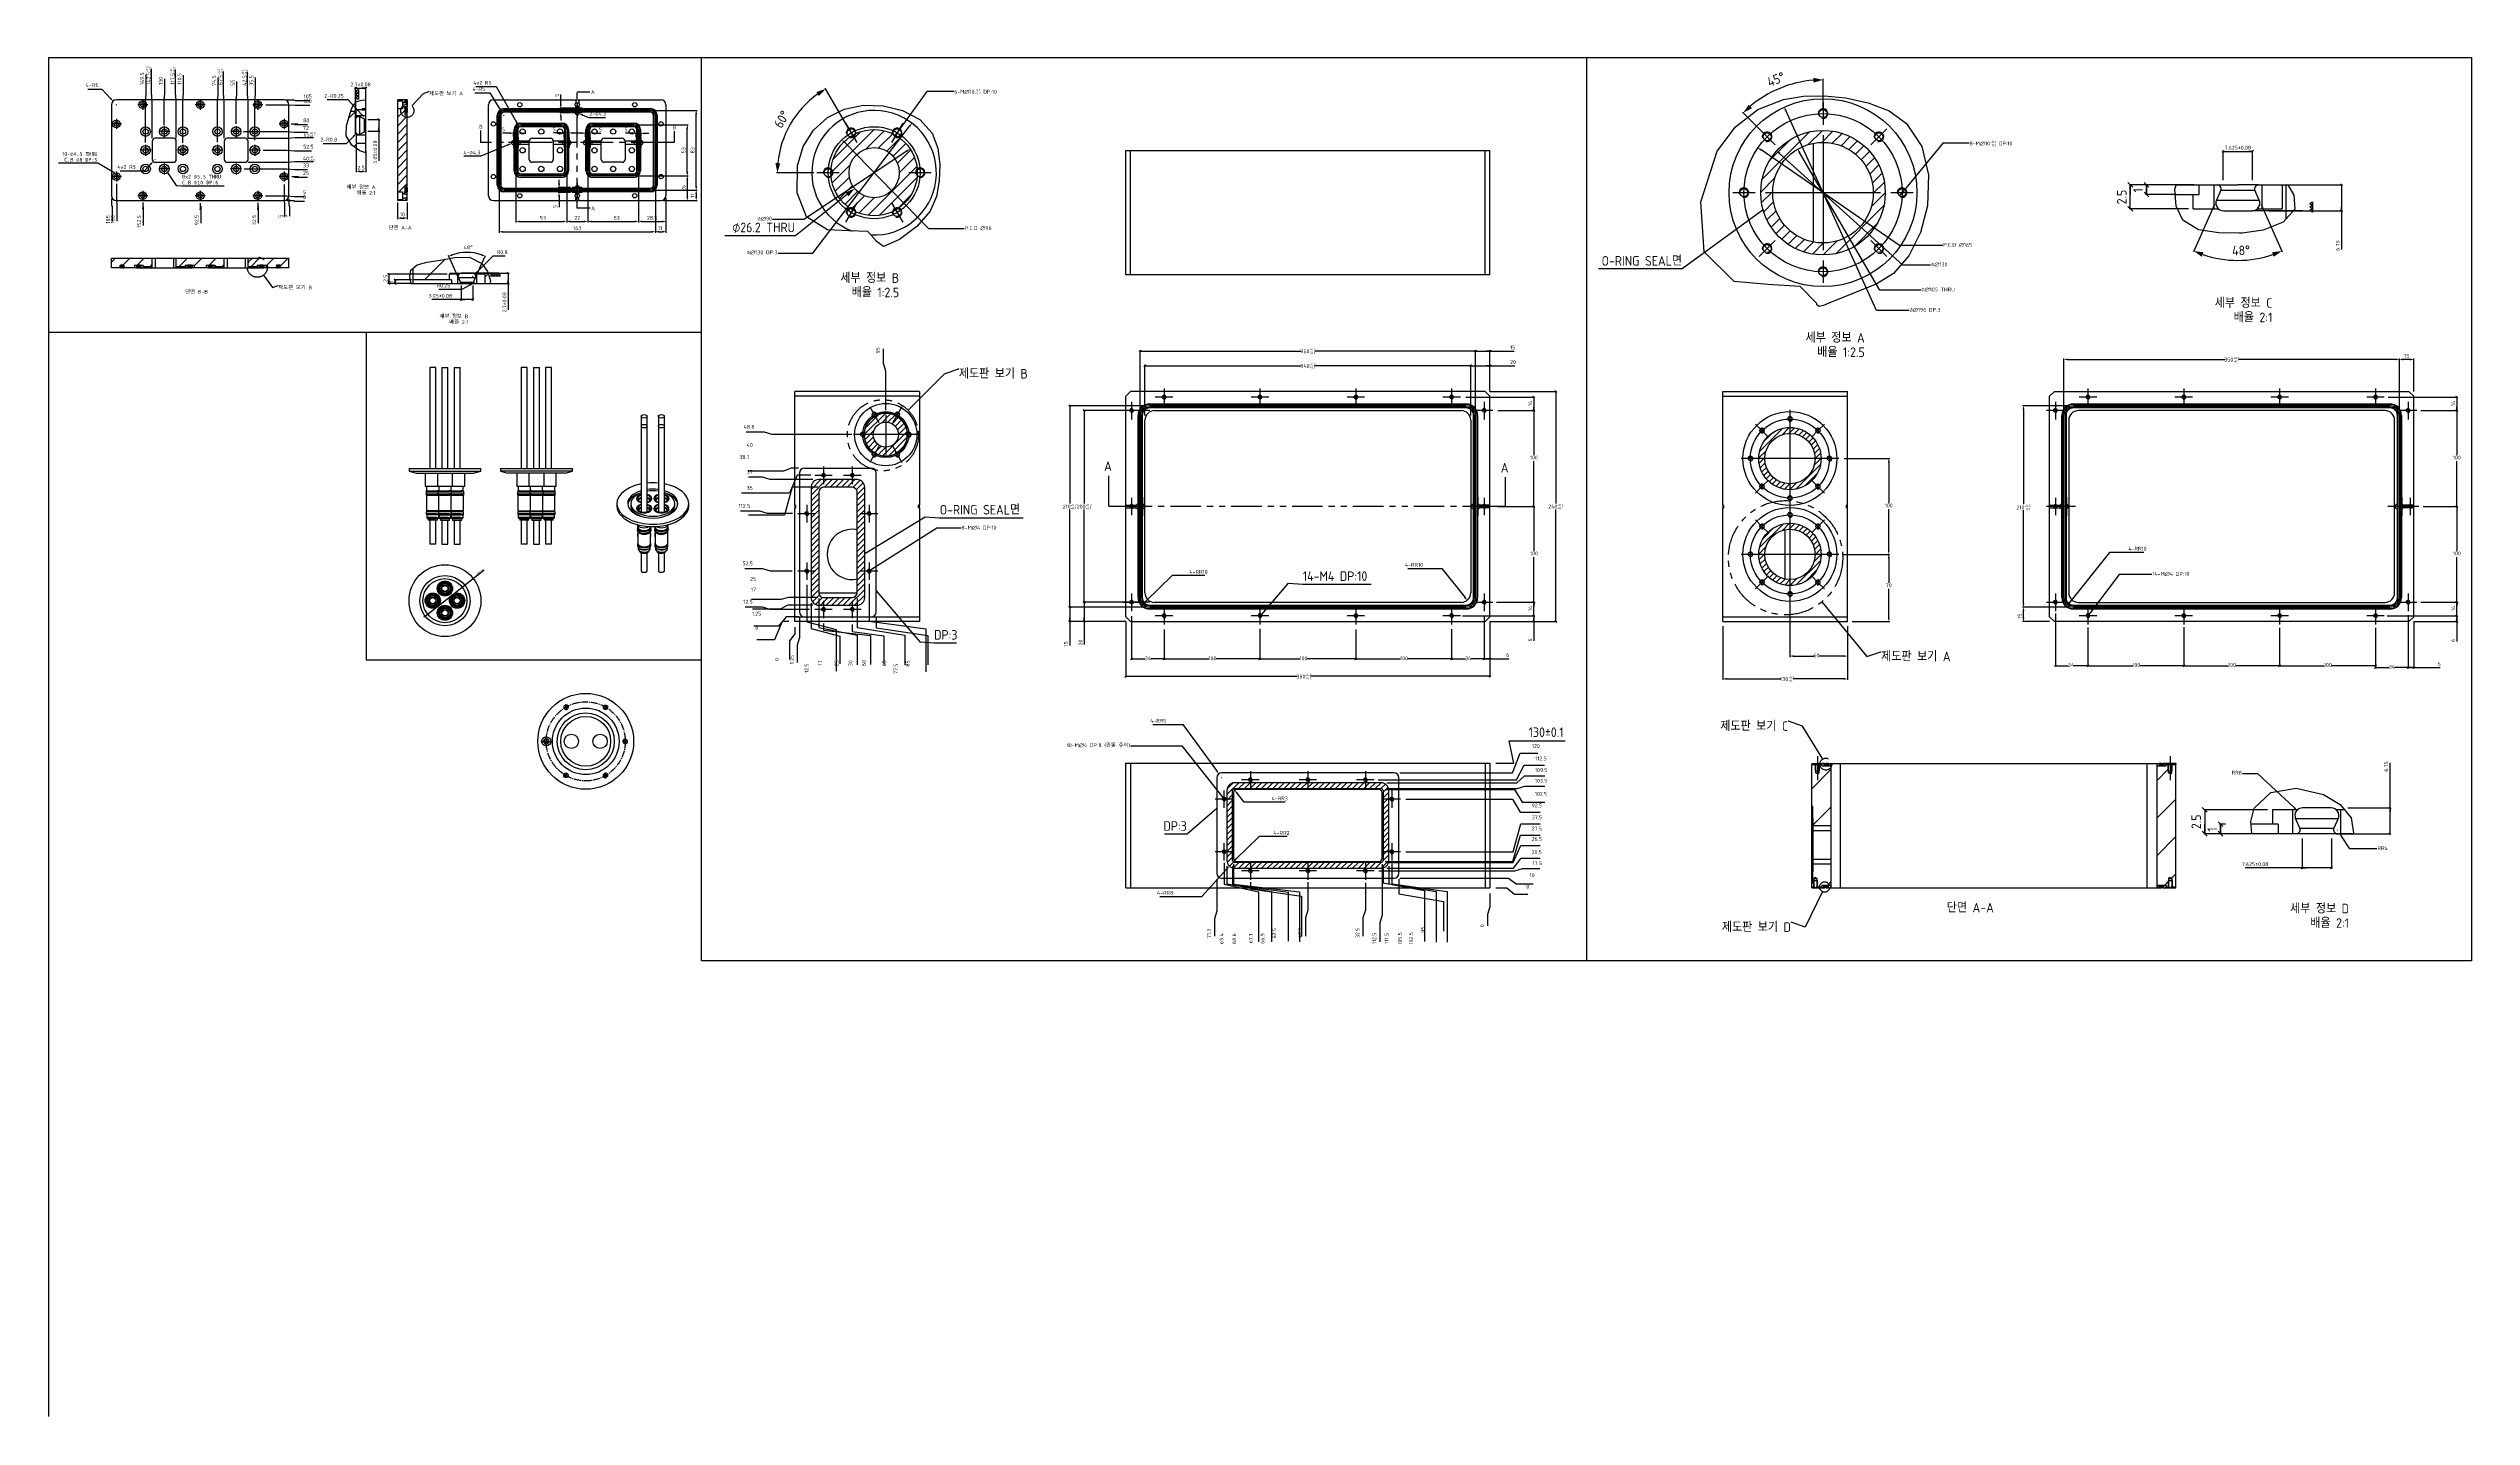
# Model space of a CAD drawing. Header units: millimetres. Extents: x -4251 to 2609, y -1673 to 4048.
# Drawn here: x -2719 to -190, y 2568 to 3995 of the extents above; entities that cross this region are included whole.
import ezdxf

# ---------------------------------------------------------------- set-up
doc = ezdxf.new("R2010")
doc.units = ezdxf.units.MM
for name, pattern in [('CENTER', [50.8, 31.75, -6.35, 6.35, -6.35]), ('CENTER1', [10, 7, -1, 1, -1]), ('PHANTOM', [63.5, 31.75, -6.35, 6.35, -6.35, 6.35, -6.35])]:
    doc.linetypes.add(name, pattern=pattern)
for name, color, linetype in [('00339', 7, 'Continuous'), ('02353_04', 7, 'Continuous'), ('02646_07', 7, 'Continuous'), ('02648', 7, 'Continuous'), ('03955_75', 7, 'Continuous'), ('14451', 7, 'Continuous'), ('3_ALL_AXES', 7, 'Continuous'), ('53083_07', 7, 'Continuous'), ('5_ALL_CURVES', 7, 'Continuous'), ('7_ALL_FEATURES', 7, 'Continuous'), ('9_DEF_DIMS', 7, 'Continuous'), ('9_DEF_NOTE', 7, 'Continuous'), ('CENTER', 1, 'CENTER'), ('DEFAULT_3', 7, 'PHANTOM'), ('THIN', 3, 'Continuous')]:
    doc.layers.add(name, color=color, linetype=linetype)
doc.styles.add('H', font='')
doc.styles.get("Standard").update_dxf_attribs({"font": 'ISOCP.SHX', "bigfont": 'WHGTXT.SHX'})
doc.styles.get('H').set_extended_font_data('Dotum')
doc.dimstyles.new('DIMSTYLE_1', dxfattribs={"dimtxt": 4, "dimasz": 4, "dimexe": 1, "dimexo": 1, "dimgap": 0.5, "dimtad": 1, "dimdec": 3, "dimlfac": 0.25, "dimdsep": 46, "dimtxsty": 'Standard', "dimblk": '_FILLED', "dimblk1": '_FILLED', "dimblk2": '_FILLED', "dimcen": 0.09, "dimadec": 3, "dimazin": 2, "dimtol": 1, "dimtp": 0.08, "dimtm": 0.08, "dimtfac": 1, "dimtdec": 3, "dimtofl": 0, "dimtmove": 0, "dimatfit": 3, "dimldrblk": '_FILLED', "dimfxl": 0, "dimtolj": 1, "dimarcsym": 0})
doc.dimstyles.new('DIMSTYLE_10', dxfattribs={"dimtxt": 4, "dimasz": 4, "dimexe": 1, "dimexo": 1, "dimgap": 0.5, "dimtad": 1, "dimdec": 3, "dimdsep": 46, "dimtxsty": 'Standard', "dimblk": '_FILLED', "dimblk1": '_FILLED', "dimblk2": '_FILLED', "dimcen": 0.09, "dimadec": 3, "dimazin": 2, "dimtp": 0.5, "dimtm": 0.5, "dimtfac": 1, "dimtdec": 3, "dimtofl": 0, "dimtmove": 0, "dimatfit": 3, "dimldrblk": '_FILLED', "dimfxl": 0, "dimtolj": 1, "dimarcsym": 0})
doc.dimstyles.new('DIMSTYLE_11', dxfattribs={"dimtxt": 4, "dimasz": 4, "dimexe": 1, "dimexo": 1, "dimgap": 0.5, "dimtad": 1, "dimdec": 3, "dimdsep": 46, "dimtxsty": 'Standard', "dimblk": '_FILLED', "dimblk1": '_FILLED', "dimblk2": '_FILLED', "dimcen": 0.09, "dimadec": 3, "dimazin": 2, "dimtp": 0.2, "dimtm": 0.2, "dimtfac": 1, "dimtdec": 3, "dimtofl": 0, "dimtmove": 0, "dimatfit": 3, "dimldrblk": '_FILLED', "dimfxl": 0, "dimtolj": 1, "dimarcsym": 0})
doc.dimstyles.new('DIMSTYLE_12', dxfattribs={"dimtxt": 4, "dimasz": 4, "dimexe": 1, "dimexo": 1, "dimgap": 0.5, "dimtad": 1, "dimdec": 3, "dimdsep": 46, "dimtxsty": 'Standard', "dimblk": '_FILLED', "dimblk1": '_FILLED', "dimblk2": '_FILLED', "dimcen": 0.09, "dimadec": 3, "dimazin": 2, "dimtp": 0.3, "dimtm": 0.3, "dimtfac": 1, "dimtdec": 3, "dimtofl": 0, "dimtmove": 0, "dimatfit": 3, "dimldrblk": '_FILLED', "dimfxl": 0, "dimtolj": 1, "dimarcsym": 0})
doc.dimstyles.new('DIMSTYLE_13', dxfattribs={"dimtxt": 4, "dimasz": 4, "dimexe": 1, "dimexo": 1, "dimgap": 0.5, "dimtad": 1, "dimdec": 3, "dimlfac": 0.25, "dimdsep": 46, "dimtxsty": 'Standard', "dimblk": '_FILLED', "dimblk1": '_FILLED', "dimblk2": '_FILLED', "dimcen": 0.09, "dimadec": 3, "dimazin": 2, "dimtp": 0.1, "dimtm": 0.1, "dimtfac": 1, "dimtdec": 3, "dimtofl": 0, "dimtmove": 0, "dimatfit": 3, "dimldrblk": '_FILLED', "dimfxl": 0, "dimtolj": 1, "dimarcsym": 0})
doc.dimstyles.new('DIMSTYLE_14', dxfattribs={"dimtxt": 4, "dimasz": 4, "dimexe": 1, "dimexo": 1, "dimgap": 0.5, "dimtad": 1, "dimdec": 3, "dimdsep": 46, "dimtxsty": 'Standard', "dimblk": '_FILLED', "dimblk1": '_FILLED', "dimblk2": '_FILLED', "dimcen": 0.09, "dimadec": 3, "dimazin": 2, "dimtp": 0.1, "dimtm": 0.1, "dimtfac": 1, "dimtdec": 3, "dimtofl": 0, "dimtmove": 0, "dimatfit": 3, "dimldrblk": '_FILLED', "dimfxl": 0, "dimtolj": 1, "dimarcsym": 0})
doc.dimstyles.new('DIMSTYLE_15', dxfattribs={"dimtxt": 4, "dimasz": 4, "dimexe": 1, "dimexo": 1, "dimtad": 1, "dimdec": 3, "dimdsep": 46, "dimtxsty": 'Standard', "dimblk": '_FILLED', "dimblk1": '_FILLED', "dimblk2": '_FILLED', "dimcen": 0.09, "dimadec": 3, "dimazin": 2, "dimtp": 0.1, "dimtm": 0.1, "dimtfac": 1, "dimtdec": 3, "dimtofl": 0, "dimtmove": 0, "dimatfit": 1, "dimldrblk": '_FILLED', "dimfxl": 0, "dimtolj": 1, "dimarcsym": 0})
doc.dimstyles.new('DIMSTYLE_16', dxfattribs={"dimtxt": 4, "dimasz": 4, "dimexe": 1, "dimexo": 1, "dimgap": 2, "dimtad": 1, "dimdec": 1, "dimlfac": 0.25, "dimdsep": 46, "dimtxsty": 'Standard', "dimblk": '_FILLED', "dimblk1": '_FILLED', "dimblk2": '_FILLED', "dimcen": 0.09, "dimadec": 3, "dimazin": 2, "dimtp": 0.1, "dimtm": 0.1, "dimtfac": 1, "dimtdec": 65535, "dimtofl": 0, "dimtmove": 0, "dimatfit": 3, "dimldrblk": '_FILLED', "dimfxl": 0, "dimtolj": 1, "dimarcsym": 0})
doc.dimstyles.new('DIMSTYLE_17', dxfattribs={"dimtxt": 10, "dimasz": 10, "dimexe": 1, "dimexo": 1, "dimgap": 2, "dimtad": 1, "dimdec": 1, "dimlfac": 0.5, "dimdsep": 46, "dimtxsty": 'Standard', "dimblk": '_FILLED', "dimblk1": '_FILLED', "dimblk2": '_FILLED', "dimcen": 0.09, "dimadec": 3, "dimazin": 2, "dimtp": 0.1, "dimtm": 0.1, "dimtfac": 1, "dimtdec": 65535, "dimtofl": 0, "dimtmove": 0, "dimatfit": 3, "dimldrblk": '_FILLED', "dimfxl": 0, "dimtolj": 1, "dimarcsym": 0})
doc.dimstyles.new('DIMSTYLE_18', dxfattribs={"dimtxt": 10, "dimasz": 10, "dimexe": 1, "dimexo": 1, "dimtad": 1, "dimdec": 3, "dimlfac": 0.5, "dimdsep": 46, "dimtxsty": 'Standard', "dimblk": '_FILLED', "dimblk1": '_FILLED', "dimblk2": '_FILLED', "dimcen": 0.09, "dimadec": 3, "dimazin": 2, "dimtp": 0.2, "dimtm": 0.2, "dimtfac": 1, "dimtdec": 3, "dimtofl": 0, "dimtmove": 0, "dimatfit": 1, "dimldrblk": '_FILLED', "dimfxl": 0, "dimtolj": 1, "dimarcsym": 0})
doc.dimstyles.new('DIMSTYLE_19', dxfattribs={"dimtxt": 10, "dimasz": 10, "dimexe": 1, "dimexo": 1, "dimgap": 2, "dimtad": 1, "dimdec": 1, "dimlfac": 0.1, "dimdsep": 46, "dimtxsty": 'Standard', "dimblk": '_FILLED', "dimblk1": '_FILLED', "dimblk2": '_FILLED', "dimcen": 0.09, "dimadec": 3, "dimazin": 2, "dimtp": 0.1, "dimtm": 0.1, "dimtfac": 1, "dimtdec": 65535, "dimtofl": 0, "dimtmove": 0, "dimatfit": 3, "dimldrblk": '_FILLED', "dimfxl": 0, "dimtolj": 1, "dimarcsym": 0})
doc.dimstyles.new('DIMSTYLE_2', dxfattribs={"dimtxt": 4, "dimasz": 4, "dimexe": 1, "dimexo": 1, "dimtad": 1, "dimdec": 3, "dimlfac": 0.25, "dimdsep": 46, "dimtxsty": 'Standard', "dimblk": '_FILLED', "dimblk1": '_FILLED', "dimblk2": '_FILLED', "dimcen": 0.09, "dimadec": 3, "dimazin": 2, "dimtp": 0.1, "dimtm": 0.1, "dimtfac": 1, "dimtdec": 3, "dimtofl": 0, "dimtmove": 0, "dimatfit": 3, "dimldrblk": '_FILLED', "dimfxl": 0, "dimtolj": 1, "dimarcsym": 0})
doc.dimstyles.new('DIMSTYLE_20', dxfattribs={"dimtxt": 10, "dimasz": 10, "dimexe": 1, "dimexo": 1, "dimgap": 0.5, "dimtad": 1, "dimdec": 3, "dimlfac": 0.1, "dimdsep": 46, "dimtxsty": 'Standard', "dimblk": '_FILLED', "dimblk1": '_FILLED', "dimblk2": '_FILLED', "dimcen": 0.09, "dimadec": 3, "dimazin": 2, "dimtp": 0.1, "dimtm": 0.1, "dimtfac": 1, "dimtdec": 3, "dimtofl": 0, "dimtmove": 0, "dimatfit": 3, "dimldrblk": '_FILLED', "dimfxl": 0, "dimtolj": 1, "dimarcsym": 0})
doc.dimstyles.new('DIMSTYLE_21', dxfattribs={"dimtxt": 10, "dimasz": 10, "dimexe": 1, "dimexo": 1, "dimgap": 0.5, "dimtad": 0, "dimtih": 1, "dimtoh": 1, "dimdec": 3, "dimdsep": 46, "dimtxsty": 'Standard', "dimblk": '_FILLED', "dimblk1": '_FILLED', "dimblk2": '_FILLED', "dimcen": 0.09, "dimadec": 3, "dimazin": 2, "dimtol": 1, "dimtp": 0.1, "dimtm": 0.1, "dimtfac": 1, "dimtdec": 3, "dimtofl": 0, "dimtmove": 0, "dimatfit": 3, "dimldrblk": '_FILLED', "dimfxl": 0, "dimtolj": 1, "dimarcsym": 0})
doc.dimstyles.new('DIMSTYLE_3', dxfattribs={"dimtxt": 4, "dimasz": 4, "dimexe": 1, "dimexo": 1, "dimgap": 0.5, "dimtad": 0, "dimtih": 1, "dimtoh": 1, "dimdec": 3, "dimdsep": 46, "dimtxsty": 'Standard', "dimblk": '_FILLED', "dimblk1": '_FILLED', "dimblk2": '_FILLED', "dimcen": 0.09, "dimadec": 3, "dimazin": 2, "dimtp": 0.1, "dimtm": 0.1, "dimtfac": 1, "dimtdec": 3, "dimtofl": 0, "dimtmove": 0, "dimatfit": 3, "dimldrblk": '_FILLED', "dimfxl": 0, "dimtolj": 1, "dimarcsym": 0})
doc.dimstyles.new('DIMSTYLE_4', dxfattribs={"dimtxt": 4, "dimasz": 4, "dimexe": 1, "dimexo": 1, "dimgap": 0.5, "dimtad": 0, "dimtih": 1, "dimtoh": 1, "dimdec": 3, "dimdsep": 46, "dimtxsty": 'Standard', "dimblk": '_FILLED', "dimblk1": '_FILLED', "dimblk2": '_FILLED', "dimcen": 0.09, "dimadec": 3, "dimazin": 2, "dimtp": 0.3, "dimtm": 0.3, "dimtfac": 1, "dimtdec": 3, "dimtofl": 0, "dimtmove": 0, "dimatfit": 3, "dimldrblk": '_FILLED', "dimfxl": 0, "dimtolj": 1, "dimarcsym": 0})
doc.dimstyles.new('DIMSTYLE_5', dxfattribs={"dimtxt": 4, "dimasz": 4, "dimexe": 1, "dimexo": 1, "dimgap": 0.5, "dimtad": 0, "dimtih": 1, "dimtoh": 1, "dimdec": 3, "dimdsep": 46, "dimtxsty": 'Standard', "dimblk": '_FILLED', "dimblk1": '_FILLED', "dimblk2": '_FILLED', "dimcen": 0.09, "dimadec": 3, "dimazin": 2, "dimtp": 0.5, "dimtm": 0.5, "dimtfac": 1, "dimtdec": 3, "dimtofl": 0, "dimtmove": 0, "dimatfit": 3, "dimldrblk": '_FILLED', "dimfxl": 0, "dimtolj": 1, "dimarcsym": 0})
doc.dimstyles.new('DIMSTYLE_6', dxfattribs={"dimtxt": 4, "dimasz": 4, "dimexe": 1, "dimexo": 1, "dimgap": 0.5, "dimtad": 0, "dimtih": 1, "dimtoh": 1, "dimdec": 3, "dimdsep": 46, "dimtxsty": 'Standard', "dimblk": '_FILLED', "dimblk1": '_FILLED', "dimblk2": '_FILLED', "dimcen": 0.09, "dimadec": 3, "dimazin": 2, "dimtol": 1, "dimtp": -0.1, "dimtm": 0.2, "dimtfac": 0.6, "dimtdec": 3, "dimtofl": 0, "dimtmove": 0, "dimatfit": 3, "dimldrblk": '_FILLED', "dimfxl": 0, "dimtolj": 1, "dimarcsym": 0})
doc.dimstyles.new('DIMSTYLE_7', dxfattribs={"dimtxt": 4, "dimasz": 4, "dimexe": 1, "dimexo": 1, "dimgap": 0.5, "dimtad": 0, "dimtih": 1, "dimtoh": 1, "dimdec": 3, "dimdsep": 46, "dimtxsty": 'Standard', "dimblk": '_FILLED', "dimblk1": '_FILLED', "dimblk2": '_FILLED', "dimcen": 0.09, "dimadec": 3, "dimazin": 2, "dimtol": 1, "dimtp": 0.2, "dimtm": -0.1, "dimtfac": 0.6, "dimtdec": 3, "dimtofl": 0, "dimtmove": 0, "dimatfit": 3, "dimldrblk": '_FILLED', "dimfxl": 0, "dimtolj": 1, "dimarcsym": 0})
doc.dimstyles.new('DIMSTYLE_8', dxfattribs={"dimtxt": 4, "dimasz": 4, "dimexe": 1, "dimexo": 1, "dimgap": 0.5, "dimtad": 0, "dimtih": 1, "dimtoh": 1, "dimdec": 3, "dimdsep": 46, "dimtxsty": 'Standard', "dimblk": '_FILLED', "dimblk1": '_FILLED', "dimblk2": '_FILLED', "dimcen": 0.09, "dimadec": 3, "dimazin": 2, "dimtp": 0.2, "dimtm": 0.2, "dimtfac": 1, "dimtdec": 3, "dimtofl": 0, "dimtmove": 0, "dimatfit": 3, "dimldrblk": '_FILLED', "dimfxl": 0, "dimtolj": 1, "dimarcsym": 0})
doc.dimstyles.new('DIMSTYLE_9', dxfattribs={"dimtxt": 4, "dimasz": 4, "dimexe": 1, "dimexo": 1, "dimtad": 1, "dimdec": 3, "dimdsep": 46, "dimtxsty": 'Standard', "dimblk": '_FILLED', "dimblk1": '_FILLED', "dimblk2": '_FILLED', "dimcen": 0.09, "dimadec": 3, "dimazin": 2, "dimtp": 0.1, "dimtm": 0.1, "dimtfac": 1, "dimtdec": 3, "dimtofl": 0, "dimtmove": 0, "dimatfit": 3, "dimldrblk": '_FILLED', "dimfxl": 0, "dimtolj": 1, "dimarcsym": 0})
doc.dimstyles.get("Standard").update_dxf_attribs({"dimtxt": 0.18, "dimasz": 0.18, "dimexe": 0.18, "dimexo": 0.0625, "dimgap": 0.09, "dimtad": 0, "dimtih": 1, "dimtoh": 1, "dimdec": 4, "dimzin": 0, "dimdsep": 46, "dimtxsty": 'Standard', "dimcen": 0.09, "dimadec": 0, "dimazin": 0, "dimtfac": 1, "dimtdec": 4, "dimtofl": 0, "dimtmove": 0, "dimatfit": 3, "dimfxl": 0, "dimtolj": 1, "dimtzin": 0, "dimarcsym": 0})
doc.dimstyles.new('복사10', dxfattribs={"dimtxt": 20, "dimasz": 20, "dimexe": 1, "dimexo": 1, "dimgap": 0.6, "dimtad": 1, "dimdec": 1, "dimdsep": 46, "dimtxsty": 'H', "dimcen": 2.5, "dimclrd": 1, "dimclre": 1, "dimclrt": 3, "dimazin": 2, "dimtfac": 1, "dimtdec": 3, "dimtmove": 0, "dimatfit": 3, "dimfxl": 0, "dimtzin": 0, "dimarcsym": 0})

# ---------------------------------------------------------------- blocks, each defined once
blk = doc.blocks.new('*D315')
at = {"color": 1, "lineweight": -2}
for p, q in [((-2264.1, 3450.6), (-2283.4, 3435.6)), ((-2325.5, 3402.8), (-2284.2, 3435)), ((-2326.3, 3402.2), (-2327.1, 3401.6))]:
    blk.add_line(p, q, dxfattribs=at)
at = {"color": 1}
for points in [[(-2283.5, 3435.7), (-2283.3, 3435.4), (-2284.2, 3435)], [(-2326.4, 3402.4), (-2326.2, 3402.1), (-2325.5, 3402.8)]]:
    blk.add_solid(points, dxfattribs=at)
at = {"layer": 'DEFPOINTS', "color": 0}
for p in [(-2284.2, 3435), (-2325.5, 3402.8)]:
    blk.add_point(p, dxfattribs=at)
at = {"color": 3, "insert": (-2268.3, 3448.7), "char_height": 2, "attachment_point": 5, "rotation": 37.8488, "style": 'H'}
blk.add_mtext('∅52.32', dxfattribs=at)
blk = doc.blocks.new('XSEC_FILLED')
at = {"color": 0, "linetype": 'ByBlock'}
blk.add_solid([(0, 0), (-1, 0.25), (-1, -0.25)], dxfattribs=at)
blk = doc.blocks.new('_OBLIQUE')
at = {"color": 0, "linetype": 'ByBlock'}
for p, q in [((0, 0), (-1, 0)), ((0.25, 0.25), (-0.25, -0.25))]:
    blk.add_line(p, q, dxfattribs=at)
blk = doc.blocks.new('*D103')
at = {"layer": '9_DEF_DIMS', "color": 0, "lineweight": -2}
for p, q in [((-2385.4, 3920.8), (-2372.8, 3920.8)), ((-2373.8, 3920.8), (-2373.8, 3908.6)), ((-2385.4, 3908.6), (-2372.8, 3908.6)), ((-2373.8, 3908.6), (-2373.8, 3877.9))]:
    blk.add_line(p, q, dxfattribs=at)
at = {"layer": 'DEFPOINTS', "color": 0}
for p in [(-2386.4, 3920.8), (-2386.4, 3908.6), (-2373.8, 3908.6)]:
    blk.add_point(p, dxfattribs=at)
at = {"layer": '9_DEF_DIMS', "color": 0, "lineweight": -2, "xscale": 4, "yscale": 4, "zscale": 4}
for p, rotation in [((-2373.8, 3920.8), 90), ((-2373.8, 3908.6), 270)]:
    blk.add_blockref('_OBLIQUE', p, dxfattribs=dict(at, rotation=rotation))
at = {"layer": '9_DEF_DIMS', "color": 0, "insert": (-2379.7, 3899.2), "char_height": 4, "attachment_point": 3, "rotation": 90, "line_spacing_factor": 0.9}
blk.add_mtext('\\A1;3.05±0.08', dxfattribs=at)
blk = doc.blocks.new('_FILLED')
at = {"color": 0, "linetype": 'ByBlock'}
blk.add_solid([(0, 0), (-1, 0.25), (-1, -0.25)], dxfattribs=at)
blk = doc.blocks.new('*D104')
at = {"layer": '9_DEF_DIMS', "color": 0, "lineweight": -2}
for p, q in [((-2398.2, 3905.8), (-2398.2, 3954.6)), ((-2398.2, 3953.6), (-2387.4, 3953.6)), ((-2387.4, 3910.6), (-2387.4, 3954.6))]:
    blk.add_line(p, q, dxfattribs=at)
at = {"layer": 'DEFPOINTS', "color": 0}
for p in [(-2387.4, 3953.6), (-2398.2, 3904.8), (-2387.4, 3909.6)]:
    blk.add_point(p, dxfattribs=at)
at = {"layer": '9_DEF_DIMS', "color": 0, "lineweight": -2, "xscale": 4, "yscale": 4, "zscale": 4, "rotation": 180}
blk.add_blockref('_OBLIQUE', (-2398.2, 3953.6), dxfattribs=at)
at = {"layer": '9_DEF_DIMS', "color": 0, "lineweight": -2, "xscale": 4, "yscale": 4, "zscale": 4}
blk.add_blockref('_OBLIQUE', (-2387.4, 3953.6), dxfattribs=at)
at = {"layer": '9_DEF_DIMS', "color": 0, "insert": (-2392.8, 3959.5), "char_height": 4, "attachment_point": 2, "line_spacing_factor": 0.9}
blk.add_mtext('\\A1;2.7±0.08', dxfattribs=at)
blk = doc.blocks.new('*D105')
at = {"layer": '9_DEF_DIMS', "color": 0, "lineweight": -2}
for p, q in [((-2431.9, 3896), (-2407.6, 3896)), ((-2407.6, 3896), (-2400.1, 3903.6)), ((-2395.1, 3908.7), (-2394.9, 3908.7)), ((-2395, 3908.6), (-2395, 3908.8))]:
    blk.add_line(p, q, dxfattribs=at)
at = {"layer": 'DEFPOINTS', "color": 0}
for p in [(-2397.3, 3906.4), (-2395, 3908.7)]:
    blk.add_point(p, dxfattribs=at)
at = {"layer": '9_DEF_DIMS', "color": 0, "lineweight": -2, "xscale": 4, "yscale": 4, "zscale": 4, "rotation": 45.31833201225977}
blk.add_blockref('_FILLED', (-2397.3, 3906.4), dxfattribs=at)
at = {"layer": '9_DEF_DIMS', "color": 0, "insert": (-2417.4, 3901.9), "char_height": 4, "attachment_point": 3, "line_spacing_factor": 0.9}
blk.add_mtext('\\A1;2-R0.8', dxfattribs=at)
blk = doc.blocks.new('*D106')
at = {"layer": '9_DEF_DIMS', "color": 0, "lineweight": -2}
for p, q in [((-2427.9, 3941.7), (-2406.1, 3941.7)), ((-2406.1, 3941.7), (-2391.8, 3926)), ((-2388.5, 3922.3), (-2388.3, 3922.3)), ((-2388.4, 3922.2), (-2388.4, 3922.4))]:
    blk.add_line(p, q, dxfattribs=at)
at = {"layer": 'DEFPOINTS', "color": 0}
for p in [(-2389.1, 3923.1), (-2388.4, 3922.3)]:
    blk.add_point(p, dxfattribs=at)
at = {"layer": '9_DEF_DIMS', "color": 0, "lineweight": -2, "xscale": 4, "yscale": 4, "zscale": 4, "rotation": 312.3960225361361}
blk.add_blockref('_FILLED', (-2389.1, 3923.1), dxfattribs=at)
at = {"layer": '9_DEF_DIMS', "color": 0, "insert": (-2410.4, 3947.6), "char_height": 4, "attachment_point": 3, "line_spacing_factor": 0.9}
blk.add_mtext('\\A1;2-R0.25', dxfattribs=at)
blk = doc.blocks.new('*D107')
at = {"layer": '9_DEF_DIMS', "color": 0, "lineweight": -2}
for p, q in [((-2288, 3747.7), (-2288, 3732.2)), ((-2275.8, 3747.7), (-2275.8, 3732.2)), ((-2288, 3733.2), (-2318.7, 3733.2)), ((-2275.8, 3733.2), (-2288, 3733.2))]:
    blk.add_line(p, q, dxfattribs=at)
at = {"layer": 'DEFPOINTS', "color": 0}
for p in [(-2288, 3748.7), (-2275.8, 3748.7), (-2288, 3733.2)]:
    blk.add_point(p, dxfattribs=at)
at = {"layer": '9_DEF_DIMS', "color": 0, "lineweight": -2, "xscale": 4, "yscale": 4, "zscale": 4, "rotation": 180}
blk.add_blockref('_OBLIQUE', (-2288, 3733.2), dxfattribs=at)
at = {"layer": '9_DEF_DIMS', "color": 0, "lineweight": -2, "xscale": 4, "yscale": 4, "zscale": 4}
blk.add_blockref('_OBLIQUE', (-2275.8, 3733.2), dxfattribs=at)
at = {"layer": '9_DEF_DIMS', "color": 0, "insert": (-2297.4, 3739), "char_height": 4, "attachment_point": 3, "line_spacing_factor": 0.9}
blk.add_mtext('\\A1;3.05±0.08', dxfattribs=at)
blk = doc.blocks.new('*D108')
at = {"layer": '9_DEF_DIMS', "color": 0, "lineweight": -2}
for p, q in [((-2299.9, 3760.5), (-2238, 3760.5)), ((-2299.9, 3749.7), (-2238, 3749.7)), ((-2239, 3760.5), (-2239, 3749.7)), ((-2239, 3749.7), (-2239, 3722.3))]:
    blk.add_line(p, q, dxfattribs=at)
at = {"layer": 'DEFPOINTS', "color": 0}
for p in [(-2300.9, 3760.5), (-2300.9, 3749.7), (-2239, 3749.7)]:
    blk.add_point(p, dxfattribs=at)
at = {"layer": '9_DEF_DIMS', "color": 0, "lineweight": -2, "xscale": 4, "yscale": 4, "zscale": 4}
for p, rotation in [((-2239, 3760.5), 90), ((-2239, 3749.7), 270)]:
    blk.add_blockref('_OBLIQUE', p, dxfattribs=dict(at, rotation=rotation))
at = {"layer": '9_DEF_DIMS', "color": 0, "insert": (-2244.8, 3740.9), "char_height": 4, "attachment_point": 3, "rotation": 90, "line_spacing_factor": 0.9}
blk.add_mtext('\\A1;2.7±0.08', dxfattribs=at)
blk = doc.blocks.new('*D109')
at = {"layer": '9_DEF_DIMS', "color": 0, "lineweight": -2}
for p, q in [((-2254.8, 3778.5), (-2270.9, 3762.4)), ((-2242, 3778.5), (-2254.8, 3778.5)), ((-2276, 3757.3), (-2275.9, 3757.3)), ((-2275.9, 3757.2), (-2275.9, 3757.4))]:
    blk.add_line(p, q, dxfattribs=at)
at = {"layer": 'DEFPOINTS', "color": 0}
for p in [(-2275.9, 3757.3), (-2273.7, 3759.5)]:
    blk.add_point(p, dxfattribs=at)
at = {"layer": '9_DEF_DIMS', "color": 0, "lineweight": -2, "xscale": 4, "yscale": 4, "zscale": 4, "rotation": 225.1159136871275}
blk.add_blockref('_FILLED', (-2273.7, 3759.5), dxfattribs=at)
at = {"layer": '9_DEF_DIMS', "color": 0, "insert": (-2250.8, 3784.4), "char_height": 4, "attachment_point": 1, "line_spacing_factor": 0.9}
blk.add_mtext('\\A1;R0.8', dxfattribs=at)
blk = doc.blocks.new('*D110')
at = {"layer": '9_DEF_DIMS', "color": 0, "lineweight": -2}
for p, q in [((-2311.1, 3743.8), (-2286.9, 3743.8)), ((-2286.9, 3743.8), (-2278.7, 3748.3)), ((-2274.4, 3750.7), (-2274.2, 3750.7)), ((-2274.3, 3750.6), (-2274.3, 3750.8))]:
    blk.add_line(p, q, dxfattribs=at)
at = {"layer": 'DEFPOINTS', "color": 0}
for p in [(-2275.2, 3750.2), (-2274.3, 3750.7)]:
    blk.add_point(p, dxfattribs=at)
at = {"layer": '9_DEF_DIMS', "color": 0, "lineweight": -2, "xscale": 4, "yscale": 4, "zscale": 4, "rotation": 28.7470863702631}
blk.add_blockref('_FILLED', (-2275.2, 3750.2), dxfattribs=at)
at = {"layer": '9_DEF_DIMS', "color": 0, "insert": (-2299.3, 3749.7), "char_height": 4, "attachment_point": 3, "line_spacing_factor": 0.9}
blk.add_mtext('\\A1;R0.25', dxfattribs=at)
blk = doc.blocks.new('*D111')
at = {"layer": '9_DEF_DIMS', "color": 0, "lineweight": -2}
for p, q in [((-2472.7, 3853.1), (-2472.7, 3838.6)), ((-2472.7, 3838.6), (-2472.1, 3830.6)), ((-2472.1, 3830.6), (-2472.1, 3819.9))]:
    blk.add_line(p, q, dxfattribs=at)
at = {"layer": 'DEFPOINTS', "color": 0}
for p in [(-2472.7, 3854.1), (-2472.1, 3822.6), (-2467.7, 3841.3)]:
    blk.add_point(p, dxfattribs=at)
at = {"layer": '9_DEF_DIMS', "color": 0, "insert": (-2478.3, 3821.7), "char_height": 4, "attachment_point": 3, "rotation": 90, "line_spacing_factor": 0.9}
blk.add_mtext('\\A1;5', dxfattribs=at)
blk = doc.blocks.new('*D112')
at = {"layer": '9_DEF_DIMS', "color": 0, "lineweight": -2}
for p, q in [((-2467.7, 3838.3), (-2467.7, 3831.3)), ((-2467.7, 3831.3), (-2467.1, 3830.5)), ((-2467.1, 3830.5), (-2467.1, 3820))]:
    blk.add_line(p, q, dxfattribs=at)
at = {"layer": 'DEFPOINTS', "color": 0}
for p in [(-2467.7, 3841.3), (-2467.7, 3839.3), (-2467.1, 3822.5)]:
    blk.add_point(p, dxfattribs=at)
at = {"layer": '9_DEF_DIMS', "color": 0, "insert": (-2473.4, 3821.6), "char_height": 4, "attachment_point": 3, "rotation": 90, "line_spacing_factor": 0.9}
blk.add_mtext('\\A1;0', dxfattribs=at)
blk = doc.blocks.new('*D113')
at = {"layer": '9_DEF_DIMS', "color": 0, "lineweight": -2}
for p, q in [((-2500.2, 3834), (-2500.2, 3827)), ((-2500.2, 3827), (-2499.6, 3830.3)), ((-2499.6, 3830.3), (-2499.6, 3812.8))]:
    blk.add_line(p, q, dxfattribs=at)
at = {"layer": 'DEFPOINTS', "color": 0}
for p in [(-2500.2, 3835), (-2499.6, 3822.3), (-2467.7, 3837)]:
    blk.add_point(p, dxfattribs=at)
at = {"layer": '9_DEF_DIMS', "color": 0, "insert": (-2505.9, 3821.4), "char_height": 4, "attachment_point": 3, "rotation": 90, "line_spacing_factor": 0.9}
blk.add_mtext('\\A1;32.5', dxfattribs=at)
blk = doc.blocks.new('*D114')
at = {"layer": '9_DEF_DIMS', "color": 0, "lineweight": -2}
for p, q in [((-2560.2, 3833.5), (-2560.2, 3826.5)), ((-2560.2, 3826.5), (-2559.6, 3830.4)), ((-2559.6, 3830.4), (-2559.6, 3812.7))]:
    blk.add_line(p, q, dxfattribs=at)
at = {"layer": 'DEFPOINTS', "color": 0}
for p in [(-2560.2, 3834.5), (-2559.6, 3822.4), (-2467.7, 3836.5)]:
    blk.add_point(p, dxfattribs=at)
at = {"layer": '9_DEF_DIMS', "color": 0, "insert": (-2565.9, 3821.4), "char_height": 4, "attachment_point": 3, "rotation": 90, "line_spacing_factor": 0.9}
blk.add_mtext('\\A1;92.5', dxfattribs=at)
blk = doc.blocks.new('*D115')
at = {"layer": '9_DEF_DIMS', "color": 0, "lineweight": -2}
for p, q in [((-2620.2, 3834.2), (-2620.2, 3827.2)), ((-2620.2, 3827.2), (-2619.6, 3829.9)), ((-2619.6, 3829.9), (-2619.6, 3810.4))]:
    blk.add_line(p, q, dxfattribs=at)
at = {"layer": 'DEFPOINTS', "color": 0}
for p in [(-2620.2, 3835.2), (-2619.6, 3821.9), (-2467.7, 3837.2)]:
    blk.add_point(p, dxfattribs=at)
at = {"layer": '9_DEF_DIMS', "color": 0, "insert": (-2625.9, 3821), "char_height": 4, "attachment_point": 3, "rotation": 90, "line_spacing_factor": 0.9}
blk.add_mtext('\\A1;152.5', dxfattribs=at)
blk = doc.blocks.new('*D116')
at = {"layer": '9_DEF_DIMS', "color": 0, "lineweight": -2}
for p, q in [((-2647.7, 3853.7), (-2647.7, 3838)), ((-2647.7, 3838), (-2647.1, 3830)), ((-2647.1, 3830), (-2647.1, 3814.7))]:
    blk.add_line(p, q, dxfattribs=at)
at = {"layer": 'DEFPOINTS', "color": 0}
for p in [(-2647.7, 3854.7), (-2467.7, 3856.7), (-2647.1, 3822)]:
    blk.add_point(p, dxfattribs=at)
at = {"layer": '9_DEF_DIMS', "color": 0, "insert": (-2653.4, 3821.1), "char_height": 4, "attachment_point": 3, "rotation": 90, "line_spacing_factor": 0.9}
blk.add_mtext('\\A1;180', dxfattribs=at)
blk = doc.blocks.new('*D117')
at = {"layer": '9_DEF_DIMS', "color": 0, "lineweight": -2}
for p, q in [((-2652.7, 3838.3), (-2652.7, 3831.3)), ((-2652.7, 3831.3), (-2652.1, 3830)), ((-2652.1, 3830), (-2652.1, 3814.5))]:
    blk.add_line(p, q, dxfattribs=at)
at = {"layer": 'DEFPOINTS', "color": 0}
for p in [(-2652.7, 3839.3), (-2652.1, 3822), (-2467.7, 3841.3)]:
    blk.add_point(p, dxfattribs=at)
at = {"layer": '9_DEF_DIMS', "color": 0, "insert": (-2658.4, 3821.1), "char_height": 4, "attachment_point": 3, "rotation": 90, "line_spacing_factor": 0.9}
blk.add_mtext('\\A1;185', dxfattribs=at)
blk = doc.blocks.new('*D118')
at = {"layer": '9_DEF_DIMS', "color": 0, "lineweight": -2}
for p, q in [((-2503.2, 3939.3), (-2502.6, 3947.3)), ((-2502.6, 3947.3), (-2502.6, 3964.8)), ((-2503.2, 3899.5), (-2503.2, 3939.3))]:
    blk.add_line(p, q, dxfattribs=at)
at = {"layer": 'DEFPOINTS', "color": 0}
for p in [(-2502.6, 3955.3), (-2503.2, 3898.5), (-2467.7, 3888.8)]:
    blk.add_point(p, dxfattribs=at)
at = {"layer": '9_DEF_DIMS', "color": 0, "insert": (-2508.9, 3956.2), "char_height": 4, "attachment_point": 1, "rotation": 90, "line_spacing_factor": 0.9}
blk.add_mtext('\\A1;35.5', dxfattribs=at)
blk = doc.blocks.new('*D119')
at = {"layer": '9_DEF_DIMS', "color": 0, "lineweight": -2}
for p, q in [((-2511, 3947.6), (-2511, 3970.7)), ((-2510.2, 3939.6), (-2511, 3947.6)), ((-2510.2, 3901.3), (-2510.2, 3939.6))]:
    blk.add_line(p, q, dxfattribs=at)
at = {"layer": 'DEFPOINTS', "color": 0}
for p in [(-2511, 3955.6), (-2510.2, 3900.3), (-2467.7, 3879.3)]:
    blk.add_point(p, dxfattribs=at)
at = {"layer": '9_DEF_DIMS', "color": 0, "insert": (-2516.9, 3956.1), "char_height": 4, "attachment_point": 1, "rotation": 90, "line_spacing_factor": 0.9}
blk.add_mtext('\\A1;42.5{\\H2.400000;\\S-0.1^ -0.2;}', dxfattribs=at)
blk = doc.blocks.new('*D120')
at = {"layer": '9_DEF_DIMS', "color": 0, "lineweight": -2}
for p, q in [((-2522.7, 3939.2), (-2522.1, 3947.2)), ((-2522.1, 3947.2), (-2522.1, 3960.7)), ((-2522.7, 3916.4), (-2522.7, 3939.2))]:
    blk.add_line(p, q, dxfattribs=at)
at = {"layer": 'DEFPOINTS', "color": 0}
for p in [(-2522.1, 3955.2), (-2522.7, 3915.4), (-2467.7, 3908.3)]:
    blk.add_point(p, dxfattribs=at)
at = {"layer": '9_DEF_DIMS', "color": 0, "insert": (-2528.3, 3956.1), "char_height": 4, "attachment_point": 1, "rotation": 90, "line_spacing_factor": 0.9}
blk.add_mtext('\\A1;55', dxfattribs=at)
blk = doc.blocks.new('*D121')
at = {"layer": '9_DEF_DIMS', "color": 0, "lineweight": -2}
for p, q in [((-2536, 3948.2), (-2536, 3971.1)), ((-2535.2, 3940.2), (-2536, 3948.2)), ((-2535.2, 3901.3), (-2535.2, 3940.2))]:
    blk.add_line(p, q, dxfattribs=at)
at = {"layer": 'DEFPOINTS', "color": 0}
for p in [(-2536, 3956.2), (-2535.2, 3900.3), (-2467.7, 3879.3)]:
    blk.add_point(p, dxfattribs=at)
at = {"layer": '9_DEF_DIMS', "color": 0, "insert": (-2541.9, 3956.7), "char_height": 4, "attachment_point": 1, "rotation": 90, "line_spacing_factor": 0.9}
blk.add_mtext('\\A1;67.5{\\H2.400000;\\S+0.2^ +0.1;}', dxfattribs=at)
blk = doc.blocks.new('*D122')
at = {"layer": '9_DEF_DIMS', "color": 0, "lineweight": -2}
for p, q in [((-2542.2, 3939.1), (-2541.6, 3947.1)), ((-2541.6, 3947.1), (-2541.6, 3964.9)), ((-2542.2, 3897.1), (-2542.2, 3939.1))]:
    blk.add_line(p, q, dxfattribs=at)
at = {"layer": 'DEFPOINTS', "color": 0}
for p in [(-2541.6, 3955.1), (-2542.2, 3896.1), (-2467.7, 3888.8)]:
    blk.add_point(p, dxfattribs=at)
at = {"layer": '9_DEF_DIMS', "color": 0, "insert": (-2547.8, 3956), "char_height": 4, "attachment_point": 1, "rotation": 90, "line_spacing_factor": 0.9}
blk.add_mtext('\\A1;74.5', dxfattribs=at)
blk = doc.blocks.new('*D123')
at = {"layer": '9_DEF_DIMS', "color": 0, "lineweight": -2}
for p, q in [((-2578.2, 3940.4), (-2577.6, 3948.4)), ((-2577.6, 3948.4), (-2577.6, 3967)), ((-2578.2, 3896.7), (-2578.2, 3940.4))]:
    blk.add_line(p, q, dxfattribs=at)
at = {"layer": 'DEFPOINTS', "color": 0}
for p in [(-2577.6, 3956.4), (-2578.2, 3895.7), (-2467.7, 3888.8)]:
    blk.add_point(p, dxfattribs=at)
at = {"layer": '9_DEF_DIMS', "color": 0, "insert": (-2583.9, 3957.3), "char_height": 4, "attachment_point": 1, "rotation": 90, "line_spacing_factor": 0.9}
blk.add_mtext('\\A1;110.5', dxfattribs=at)
blk = doc.blocks.new('*D124')
at = {"layer": '9_DEF_DIMS', "color": 0, "lineweight": -2}
for p, q in [((-2586, 3948.8), (-2586, 3972.7)), ((-2585.2, 3940.8), (-2586, 3948.8)), ((-2585.2, 3901.3), (-2585.2, 3940.8))]:
    blk.add_line(p, q, dxfattribs=at)
at = {"layer": 'DEFPOINTS', "color": 0}
for p in [(-2586, 3956.8), (-2585.2, 3900.3), (-2467.7, 3879.3)]:
    blk.add_point(p, dxfattribs=at)
at = {"layer": '9_DEF_DIMS', "color": 0, "insert": (-2591.9, 3957.3), "char_height": 4, "attachment_point": 1, "rotation": 90, "line_spacing_factor": 0.9}
blk.add_mtext('\\A1;117.5{\\H2.400000;\\S-0.1^ -0.2;}', dxfattribs=at)
blk = doc.blocks.new('*D125')
at = {"layer": '9_DEF_DIMS', "color": 0, "lineweight": -2}
for p, q in [((-2597.7, 3940), (-2597.1, 3948)), ((-2597.1, 3948), (-2597.1, 3963.3)), ((-2597.7, 3915), (-2597.7, 3940))]:
    blk.add_line(p, q, dxfattribs=at)
at = {"layer": 'DEFPOINTS', "color": 0}
for p in [(-2597.1, 3956), (-2597.7, 3914), (-2467.7, 3908.3)]:
    blk.add_point(p, dxfattribs=at)
at = {"layer": '9_DEF_DIMS', "color": 0, "insert": (-2603.4, 3956.9), "char_height": 4, "attachment_point": 1, "rotation": 90, "line_spacing_factor": 0.9}
blk.add_mtext('\\A1;130', dxfattribs=at)
blk = doc.blocks.new('*D126')
at = {"layer": '9_DEF_DIMS', "color": 0, "lineweight": -2}
for p, q in [((-2611, 3948.7), (-2611, 3973.7)), ((-2610.2, 3940.7), (-2611, 3948.7)), ((-2610.2, 3901.3), (-2610.2, 3940.7))]:
    blk.add_line(p, q, dxfattribs=at)
at = {"layer": 'DEFPOINTS', "color": 0}
for p in [(-2611, 3956.7), (-2610.2, 3900.3), (-2467.7, 3879.3)]:
    blk.add_point(p, dxfattribs=at)
at = {"layer": '9_DEF_DIMS', "color": 0, "insert": (-2616.9, 3957.2), "char_height": 4, "attachment_point": 1, "rotation": 90, "line_spacing_factor": 0.9}
blk.add_mtext('\\A1;142.5{\\H2.400000;\\S+0.2^ +0.1;}', dxfattribs=at)
blk = doc.blocks.new('*D127')
at = {"layer": '9_DEF_DIMS', "color": 0, "lineweight": -2}
for p, q in [((-2617.2, 3939.8), (-2616.6, 3947.8)), ((-2616.6, 3947.8), (-2616.6, 3967.7)), ((-2617.2, 3896.8), (-2617.2, 3939.8))]:
    blk.add_line(p, q, dxfattribs=at)
at = {"layer": 'DEFPOINTS', "color": 0}
for p in [(-2616.6, 3955.8), (-2617.2, 3895.8), (-2467.7, 3888.8)]:
    blk.add_point(p, dxfattribs=at)
at = {"layer": '9_DEF_DIMS', "color": 0, "insert": (-2622.9, 3956.7), "char_height": 4, "attachment_point": 1, "rotation": 90, "line_spacing_factor": 0.9}
blk.add_mtext('\\A1;149.5', dxfattribs=at)
blk = doc.blocks.new('*D128')
at = {"layer": '9_DEF_DIMS', "color": 0, "lineweight": -2}
for p, q in [((-2469.7, 3836.3), (-2462.7, 3836.3)), ((-2462.7, 3836.3), (-2461.9, 3835.7)), ((-2461.9, 3835.7), (-2451.4, 3835.7))]:
    blk.add_line(p, q, dxfattribs=at)
at = {"layer": 'DEFPOINTS', "color": 0}
for p in [(-2472.7, 3836.3), (-2470.7, 3836.3), (-2453.9, 3835.7)]:
    blk.add_point(p, dxfattribs=at)
at = {"layer": '9_DEF_DIMS', "color": 0, "insert": (-2453, 3842), "char_height": 4, "attachment_point": 1, "line_spacing_factor": 0.9}
blk.add_mtext('\\A1;0', dxfattribs=at)
blk = doc.blocks.new('*D129')
at = {"layer": '9_DEF_DIMS', "color": 0, "lineweight": -2}
for p, q in [((-2492, 3841.3), (-2470, 3841.3)), ((-2470, 3841.3), (-2462, 3840.7)), ((-2462, 3840.7), (-2451.3, 3840.7))]:
    blk.add_line(p, q, dxfattribs=at)
at = {"layer": 'DEFPOINTS', "color": 0}
for p in [(-2493, 3841.3), (-2472.7, 3836.3), (-2454, 3840.7)]:
    blk.add_point(p, dxfattribs=at)
at = {"layer": '9_DEF_DIMS', "color": 0, "insert": (-2453, 3847), "char_height": 4, "attachment_point": 1, "line_spacing_factor": 0.9}
blk.add_mtext('\\A1;5', dxfattribs=at)
blk = doc.blocks.new('*D130')
at = {"layer": '9_DEF_DIMS', "color": 0, "lineweight": -2}
for p, q in [((-2464.7, 3861.3), (-2457.7, 3861.3)), ((-2457.7, 3861.3), (-2462, 3860.7)), ((-2462, 3860.7), (-2448.4, 3860.7))]:
    blk.add_line(p, q, dxfattribs=at)
at = {"layer": 'DEFPOINTS', "color": 0}
for p in [(-2465.7, 3861.3), (-2454, 3860.7), (-2467.7, 3836.3)]:
    blk.add_point(p, dxfattribs=at)
at = {"layer": '9_DEF_DIMS', "color": 0, "insert": (-2453, 3867), "char_height": 4, "attachment_point": 1, "line_spacing_factor": 0.9}
blk.add_mtext('\\A1;25', dxfattribs=at)
blk = doc.blocks.new('*D131')
at = {"layer": '9_DEF_DIMS', "color": 0, "lineweight": -2}
for p, q in [((-2514.4, 3869.3), (-2469.9, 3869.3)), ((-2469.9, 3869.3), (-2461.9, 3868.7)), ((-2461.9, 3868.7), (-2448.4, 3868.7))]:
    blk.add_line(p, q, dxfattribs=at)
at = {"layer": 'DEFPOINTS', "color": 0}
for p in [(-2515.4, 3869.3), (-2453.9, 3868.7), (-2517.4, 3836.3)]:
    blk.add_point(p, dxfattribs=at)
at = {"layer": '9_DEF_DIMS', "color": 0, "insert": (-2453, 3875), "char_height": 4, "attachment_point": 1, "line_spacing_factor": 0.9}
blk.add_mtext('\\A1;33', dxfattribs=at)
blk = doc.blocks.new('*D132')
at = {"layer": '9_DEF_DIMS', "color": 0, "lineweight": -2}
for p, q in [((-2510.2, 3876.3), (-2469.6, 3876.3)), ((-2469.6, 3876.3), (-2461.6, 3877.2)), ((-2461.6, 3877.2), (-2442.5, 3877.2))]:
    blk.add_line(p, q, dxfattribs=at)
at = {"layer": 'DEFPOINTS', "color": 0}
for p in [(-2511.2, 3876.3), (-2453.6, 3877.2), (-2513.2, 3836.3)]:
    blk.add_point(p, dxfattribs=at)
at = {"layer": '9_DEF_DIMS', "color": 0, "insert": (-2453.1, 3883), "char_height": 4, "attachment_point": 1, "line_spacing_factor": 0.9}
blk.add_mtext('\\A1;40{\\H2.400000;\\S-0.1^ -0.2;}', dxfattribs=at)
blk = doc.blocks.new('*D133')
at = {"layer": '9_DEF_DIMS', "color": 0, "lineweight": -2}
for p, q in [((-2494.6, 3888.8), (-2469.7, 3888.8)), ((-2469.7, 3888.8), (-2461.7, 3888.2)), ((-2461.7, 3888.2), (-2444.2, 3888.2))]:
    blk.add_line(p, q, dxfattribs=at)
at = {"layer": 'DEFPOINTS', "color": 0}
for p in [(-2495.6, 3888.8), (-2453.7, 3888.2), (-2497.6, 3836.3)]:
    blk.add_point(p, dxfattribs=at)
at = {"layer": '9_DEF_DIMS', "color": 0, "insert": (-2452.8, 3894.5), "char_height": 4, "attachment_point": 1, "line_spacing_factor": 0.9}
blk.add_mtext('\\A1;52.5', dxfattribs=at)
blk = doc.blocks.new('*D134')
at = {"layer": '9_DEF_DIMS', "color": 0, "lineweight": -2}
for p, q in [((-2510.2, 3901.3), (-2469, 3901.3)), ((-2469, 3901.3), (-2461, 3902.2)), ((-2461, 3902.2), (-2442.1, 3902.2))]:
    blk.add_line(p, q, dxfattribs=at)
at = {"layer": 'DEFPOINTS', "color": 0}
for p in [(-2511.2, 3901.3), (-2453, 3902.2), (-2513.2, 3836.3)]:
    blk.add_point(p, dxfattribs=at)
at = {"layer": '9_DEF_DIMS', "color": 0, "insert": (-2452.5, 3908), "char_height": 4, "attachment_point": 1, "line_spacing_factor": 0.9}
blk.add_mtext('\\A1;65{\\H2.400000;\\S+0.2^ +0.1;}', dxfattribs=at)
blk = doc.blocks.new('*D135')
at = {"layer": '9_DEF_DIMS', "color": 0, "lineweight": -2}
for p, q in [((-2515.1, 3908.3), (-2470, 3908.3)), ((-2470, 3908.3), (-2462, 3907.7)), ((-2462, 3907.7), (-2448.4, 3907.7))]:
    blk.add_line(p, q, dxfattribs=at)
at = {"layer": 'DEFPOINTS', "color": 0}
for p in [(-2516.1, 3908.3), (-2454, 3907.7), (-2518.1, 3836.3)]:
    blk.add_point(p, dxfattribs=at)
at = {"layer": '9_DEF_DIMS', "color": 0, "insert": (-2453, 3914), "char_height": 4, "attachment_point": 1, "line_spacing_factor": 0.9}
blk.add_mtext('\\A1;72', dxfattribs=at)
blk = doc.blocks.new('*D136')
at = {"layer": '9_DEF_DIMS', "color": 0, "lineweight": -2}
for p, q in [((-2465.3, 3916.3), (-2458.3, 3916.3)), ((-2458.3, 3916.3), (-2461.8, 3915.7)), ((-2461.8, 3915.7), (-2448.4, 3915.7))]:
    blk.add_line(p, q, dxfattribs=at)
at = {"layer": 'DEFPOINTS', "color": 0}
for p in [(-2466.3, 3916.3), (-2453.8, 3915.7), (-2468.3, 3836.3)]:
    blk.add_point(p, dxfattribs=at)
at = {"layer": '9_DEF_DIMS', "color": 0, "insert": (-2452.8, 3922), "char_height": 4, "attachment_point": 1, "line_spacing_factor": 0.9}
blk.add_mtext('\\A1;80', dxfattribs=at)
blk = doc.blocks.new('*D137')
at = {"layer": '9_DEF_DIMS', "color": 0, "lineweight": -2}
for p, q in [((-2491.9, 3936.3), (-2469.1, 3936.3)), ((-2469.1, 3936.3), (-2461.1, 3935.7)), ((-2461.1, 3935.7), (-2445.7, 3935.7))]:
    blk.add_line(p, q, dxfattribs=at)
at = {"layer": 'DEFPOINTS', "color": 0}
for p in [(-2492.9, 3936.3), (-2453.1, 3935.7), (-2494.9, 3836.3)]:
    blk.add_point(p, dxfattribs=at)
at = {"layer": '9_DEF_DIMS', "color": 0, "insert": (-2452.2, 3942), "char_height": 4, "attachment_point": 1, "line_spacing_factor": 0.9}
blk.add_mtext('\\A1;100', dxfattribs=at)
blk = doc.blocks.new('*D138')
at = {"layer": '9_DEF_DIMS', "color": 0, "lineweight": -2}
for p, q in [((-2469.7, 3941.3), (-2462.7, 3941.3)), ((-2462.7, 3941.3), (-2461.2, 3940.7)), ((-2461.2, 3940.7), (-2445.7, 3940.7))]:
    blk.add_line(p, q, dxfattribs=at)
at = {"layer": 'DEFPOINTS', "color": 0}
for p in [(-2470.7, 3941.3), (-2453.2, 3940.7), (-2472.7, 3836.3)]:
    blk.add_point(p, dxfattribs=at)
at = {"layer": '9_DEF_DIMS', "color": 0, "insert": (-2452.3, 3947), "char_height": 4, "attachment_point": 1, "line_spacing_factor": 0.9}
blk.add_mtext('\\A1;105', dxfattribs=at)
blk = doc.blocks.new('*D139')
at = {"layer": '9_DEF_DIMS', "color": 0, "lineweight": -2}
for p, q in [((-2677.3, 3952.7), (-2662.7, 3952.7)), ((-2662.7, 3952.7), (-2653.8, 3943)), ((-2647.8, 3936.3), (-2647.6, 3936.3)), ((-2647.7, 3936.2), (-2647.7, 3936.4))]:
    blk.add_line(p, q, dxfattribs=at)
at = {"layer": 'DEFPOINTS', "color": 0}
for p in [(-2651.1, 3940), (-2647.7, 3936.3)]:
    blk.add_point(p, dxfattribs=at)
at = {"layer": '9_DEF_DIMS', "color": 0, "lineweight": -2, "xscale": 4, "yscale": 4, "zscale": 4, "rotation": 312.4603181858355}
blk.add_blockref('_FILLED', (-2651.1, 3940), dxfattribs=at)
at = {"layer": '9_DEF_DIMS', "color": 0, "insert": (-2666.4, 3958.7), "char_height": 4, "attachment_point": 3, "line_spacing_factor": 0.9}
blk.add_mtext('\\A1;4-R5', dxfattribs=at)
blk = doc.blocks.new('*D140')
at = {"layer": '9_DEF_DIMS', "color": 0, "lineweight": -2}
for p, q in [((-2618.4, 3867.4), (-2612, 3874.2)), ((-2607.3, 3879.3), (-2607.1, 3879.3)), ((-2607.2, 3879.2), (-2607.2, 3879.4)), ((-2643.9, 3867.4), (-2618.4, 3867.4))]:
    blk.add_line(p, q, dxfattribs=at)
at = {"layer": 'DEFPOINTS', "color": 0}
for p in [(-2609.3, 3877.1), (-2607.2, 3879.3)]:
    blk.add_point(p, dxfattribs=at)
at = {"layer": '9_DEF_DIMS', "color": 0, "lineweight": -2, "xscale": 4, "yscale": 4, "zscale": 4, "rotation": 46.90393890824011}
blk.add_blockref('_FILLED', (-2609.3, 3877.1), dxfattribs=at)
at = {"layer": '9_DEF_DIMS', "color": 0, "insert": (-2627.6, 3873.4), "char_height": 4, "attachment_point": 3, "line_spacing_factor": 0.9}
blk.add_mtext('\\A1;4x2 R3', dxfattribs=at)
blk = doc.blocks.new('*D141')
at = {"layer": '9_DEF_DIMS', "color": 0, "lineweight": -2}
for p, q in [((-2248.3, 3850.3), (-2248.3, 3802.8)), ((-2085.3, 3850.3), (-2085.3, 3802.8)), ((-2244.3, 3803.8), (-2089.3, 3803.8))]:
    blk.add_line(p, q, dxfattribs=at)
at = {"layer": 'DEFPOINTS', "color": 0}
for p in [(-2248.3, 3851.3), (-2085.3, 3851.3), (-2085.3, 3803.8)]:
    blk.add_point(p, dxfattribs=at)
at = {"layer": '9_DEF_DIMS', "color": 0, "lineweight": -2, "xscale": 4, "yscale": 4, "zscale": 4, "rotation": 180}
blk.add_blockref('_FILLED', (-2248.3, 3803.8), dxfattribs=at)
at = {"layer": '9_DEF_DIMS', "color": 0, "lineweight": -2, "xscale": 4, "yscale": 4, "zscale": 4}
blk.add_blockref('_FILLED', (-2085.3, 3803.8), dxfattribs=at)
at = {"layer": '9_DEF_DIMS', "color": 0, "insert": (-2166.8, 3809.6), "char_height": 4, "attachment_point": 2, "line_spacing_factor": 0.9}
blk.add_mtext('\\A1;163', dxfattribs=at)
blk = doc.blocks.new('*D142')
at = {"layer": '9_DEF_DIMS', "color": 0, "lineweight": -2}
for p, q in [((-2085.3, 3850.3), (-2085.3, 3802.8)), ((-2074.3, 3839.3), (-2074.3, 3802.8)), ((-2081.3, 3803.8), (-2078.3, 3803.8))]:
    blk.add_line(p, q, dxfattribs=at)
at = {"layer": 'DEFPOINTS', "color": 0}
for p in [(-2085.3, 3851.3), (-2074.3, 3840.3), (-2074.3, 3803.8)]:
    blk.add_point(p, dxfattribs=at)
at = {"layer": '9_DEF_DIMS', "color": 0, "lineweight": -2, "xscale": 4, "yscale": 4, "zscale": 4, "rotation": 180}
blk.add_blockref('_FILLED', (-2085.3, 3803.8), dxfattribs=at)
at = {"layer": '9_DEF_DIMS', "color": 0, "lineweight": -2, "xscale": 4, "yscale": 4, "zscale": 4}
blk.add_blockref('_FILLED', (-2074.3, 3803.8), dxfattribs=at)
at = {"layer": '9_DEF_DIMS', "color": 0, "insert": (-2080.1, 3809.6), "char_height": 4, "attachment_point": 2, "line_spacing_factor": 0.9}
blk.add_mtext('\\A1;11', dxfattribs=at)
blk = doc.blocks.new('*D143')
at = {"layer": '9_DEF_DIMS', "color": 0, "lineweight": -2}
for p, q in [((-2230.8, 3865.3), (-2230.8, 3813.5)), ((-2177.8, 3865.3), (-2177.8, 3813.5)), ((-2226.8, 3814.5), (-2181.8, 3814.5))]:
    blk.add_line(p, q, dxfattribs=at)
at = {"layer": 'DEFPOINTS', "color": 0}
for p in [(-2230.8, 3866.3), (-2177.8, 3866.3), (-2177.8, 3814.5)]:
    blk.add_point(p, dxfattribs=at)
at = {"layer": '9_DEF_DIMS', "color": 0, "lineweight": -2, "xscale": 4, "yscale": 4, "zscale": 4, "rotation": 180}
blk.add_blockref('_FILLED', (-2230.8, 3814.5), dxfattribs=at)
at = {"layer": '9_DEF_DIMS', "color": 0, "lineweight": -2, "xscale": 4, "yscale": 4, "zscale": 4}
blk.add_blockref('_FILLED', (-2177.8, 3814.5), dxfattribs=at)
at = {"layer": '9_DEF_DIMS', "color": 0, "insert": (-2202.4, 3820.3), "char_height": 4, "attachment_point": 2, "line_spacing_factor": 0.9}
blk.add_mtext('\\A1;53', dxfattribs=at)
blk = doc.blocks.new('*D144')
at = {"layer": '9_DEF_DIMS', "color": 0, "lineweight": -2}
for p, q in [((-2177.8, 3865.3), (-2177.8, 3813.5)), ((-2155.8, 3865.3), (-2155.8, 3813.5)), ((-2173.8, 3814.5), (-2159.8, 3814.5))]:
    blk.add_line(p, q, dxfattribs=at)
at = {"layer": 'DEFPOINTS', "color": 0}
for p in [(-2177.8, 3866.3), (-2155.8, 3866.3), (-2155.8, 3814.5)]:
    blk.add_point(p, dxfattribs=at)
at = {"layer": '9_DEF_DIMS', "color": 0, "lineweight": -2, "xscale": 4, "yscale": 4, "zscale": 4, "rotation": 180}
blk.add_blockref('_FILLED', (-2177.8, 3814.5), dxfattribs=at)
at = {"layer": '9_DEF_DIMS', "color": 0, "lineweight": -2, "xscale": 4, "yscale": 4, "zscale": 4}
blk.add_blockref('_FILLED', (-2155.8, 3814.5), dxfattribs=at)
at = {"layer": '9_DEF_DIMS', "color": 0, "insert": (-2166.8, 3820.3), "char_height": 4, "attachment_point": 2, "line_spacing_factor": 0.9}
blk.add_mtext('\\A1;22', dxfattribs=at)
blk = doc.blocks.new('*D145')
at = {"layer": '9_DEF_DIMS', "color": 0, "lineweight": -2}
for p, q in [((-2155.8, 3865.3), (-2155.8, 3813.5)), ((-2102.8, 3865.3), (-2102.8, 3813.5)), ((-2151.8, 3814.5), (-2106.8, 3814.5))]:
    blk.add_line(p, q, dxfattribs=at)
at = {"layer": 'DEFPOINTS', "color": 0}
for p in [(-2155.8, 3866.3), (-2102.8, 3866.3), (-2102.8, 3814.5)]:
    blk.add_point(p, dxfattribs=at)
at = {"layer": '9_DEF_DIMS', "color": 0, "lineweight": -2, "xscale": 4, "yscale": 4, "zscale": 4, "rotation": 180}
blk.add_blockref('_FILLED', (-2155.8, 3814.5), dxfattribs=at)
at = {"layer": '9_DEF_DIMS', "color": 0, "lineweight": -2, "xscale": 4, "yscale": 4, "zscale": 4}
blk.add_blockref('_FILLED', (-2102.8, 3814.5), dxfattribs=at)
at = {"layer": '9_DEF_DIMS', "color": 0, "insert": (-2125.7, 3820.3), "char_height": 4, "attachment_point": 2, "line_spacing_factor": 0.9}
blk.add_mtext('\\A1;53', dxfattribs=at)
blk = doc.blocks.new('*D146')
at = {"layer": '9_DEF_DIMS', "color": 0, "lineweight": -2}
for p, q in [((-2102.8, 3865.3), (-2102.8, 3813.5)), ((-2074.3, 3839.3), (-2074.3, 3813.5)), ((-2098.8, 3814.5), (-2078.3, 3814.5))]:
    blk.add_line(p, q, dxfattribs=at)
at = {"layer": 'DEFPOINTS', "color": 0}
for p in [(-2102.8, 3866.3), (-2074.3, 3840.3), (-2074.3, 3814.5)]:
    blk.add_point(p, dxfattribs=at)
at = {"layer": '9_DEF_DIMS', "color": 0, "lineweight": -2, "xscale": 4, "yscale": 4, "zscale": 4, "rotation": 180}
blk.add_blockref('_FILLED', (-2102.8, 3814.5), dxfattribs=at)
at = {"layer": '9_DEF_DIMS', "color": 0, "lineweight": -2, "xscale": 4, "yscale": 4, "zscale": 4}
blk.add_blockref('_FILLED', (-2074.3, 3814.5), dxfattribs=at)
at = {"layer": '9_DEF_DIMS', "color": 0, "insert": (-2088.6, 3820.3), "char_height": 4, "attachment_point": 2, "line_spacing_factor": 0.9}
blk.add_mtext('\\A1;28.5', dxfattribs=at)
blk = doc.blocks.new('*D147')
at = {"layer": '9_DEF_DIMS', "color": 0, "lineweight": -2}
for p, q in [((-2088.3, 3847.3), (-2041.7, 3847.3)), ((-2042.7, 3843.3), (-2042.7, 3840.3)), ((-2077.3, 3836.3), (-2041.7, 3836.3))]:
    blk.add_line(p, q, dxfattribs=at)
at = {"layer": 'DEFPOINTS', "color": 0}
for p in [(-2089.3, 3847.3), (-2078.3, 3836.3), (-2042.7, 3836.3)]:
    blk.add_point(p, dxfattribs=at)
at = {"layer": '9_DEF_DIMS', "color": 0, "lineweight": -2, "xscale": 4, "yscale": 4, "zscale": 4}
for p, rotation in [((-2042.7, 3847.3), 90), ((-2042.7, 3836.3), 270)]:
    blk.add_blockref('_FILLED', p, dxfattribs=dict(at, rotation=rotation))
at = {"layer": '9_DEF_DIMS', "color": 0, "insert": (-2048.6, 3841.6), "char_height": 4, "attachment_point": 2, "rotation": 90, "line_spacing_factor": 0.9}
blk.add_mtext('\\A1;11', dxfattribs=at)
blk = doc.blocks.new('*D148')
at = {"layer": '9_DEF_DIMS', "color": 0, "lineweight": -2}
for p, q in [((-2088.3, 3930.3), (-2041.7, 3930.3)), ((-2042.7, 3851.3), (-2042.7, 3926.3)), ((-2088.3, 3847.3), (-2041.7, 3847.3))]:
    blk.add_line(p, q, dxfattribs=at)
at = {"layer": 'DEFPOINTS', "color": 0}
for p in [(-2089.3, 3930.3), (-2042.7, 3930.3), (-2089.3, 3847.3)]:
    blk.add_point(p, dxfattribs=at)
at = {"layer": '9_DEF_DIMS', "color": 0, "lineweight": -2, "xscale": 4, "yscale": 4, "zscale": 4}
for p, rotation in [((-2042.7, 3930.3), 90), ((-2042.7, 3847.3), 270)]:
    blk.add_blockref('_FILLED', p, dxfattribs=dict(at, rotation=rotation))
at = {"layer": '9_DEF_DIMS', "color": 0, "insert": (-2048.6, 3888.8), "char_height": 4, "attachment_point": 2, "rotation": 90, "line_spacing_factor": 0.9}
blk.add_mtext('\\A1;83', dxfattribs=at)
blk = doc.blocks.new('*D149')
at = {"layer": '9_DEF_DIMS', "color": 0, "lineweight": -2}
for p, q in [((-2105.8, 3862.3), (-2051, 3862.3)), ((-2052, 3858.3), (-2052, 3840.3)), ((-2077.3, 3836.3), (-2051, 3836.3))]:
    blk.add_line(p, q, dxfattribs=at)
at = {"layer": 'DEFPOINTS', "color": 0}
for p in [(-2106.8, 3862.3), (-2078.3, 3836.3), (-2052, 3836.3)]:
    blk.add_point(p, dxfattribs=at)
at = {"layer": '9_DEF_DIMS', "color": 0, "lineweight": -2, "xscale": 4, "yscale": 4, "zscale": 4}
for p, rotation in [((-2052, 3862.3), 90), ((-2052, 3836.3), 270)]:
    blk.add_blockref('_FILLED', p, dxfattribs=dict(at, rotation=rotation))
at = {"layer": '9_DEF_DIMS', "color": 0, "insert": (-2057.8, 3849.4), "char_height": 4, "attachment_point": 2, "rotation": 90, "line_spacing_factor": 0.9}
blk.add_mtext('\\A1;26', dxfattribs=at)
blk = doc.blocks.new('*D150')
at = {"layer": '9_DEF_DIMS', "color": 0, "lineweight": -2}
for p, q in [((-2105.8, 3915.3), (-2051, 3915.3)), ((-2052, 3866.3), (-2052, 3911.3)), ((-2105.8, 3862.3), (-2051, 3862.3))]:
    blk.add_line(p, q, dxfattribs=at)
at = {"layer": 'DEFPOINTS', "color": 0}
for p in [(-2106.8, 3915.3), (-2052, 3915.3), (-2106.8, 3862.3)]:
    blk.add_point(p, dxfattribs=at)
at = {"layer": '9_DEF_DIMS', "color": 0, "lineweight": -2, "xscale": 4, "yscale": 4, "zscale": 4}
for p, rotation in [((-2052, 3915.3), 90), ((-2052, 3862.3), 270)]:
    blk.add_blockref('_FILLED', p, dxfattribs=dict(at, rotation=rotation))
at = {"layer": '9_DEF_DIMS', "color": 0, "insert": (-2057.8, 3888.8), "char_height": 4, "attachment_point": 2, "rotation": 90, "line_spacing_factor": 0.9}
blk.add_mtext('\\A1;53', dxfattribs=at)
blk = doc.blocks.new('*D151')
at = {"layer": '9_DEF_DIMS', "color": 0, "lineweight": -2}
for p, q in [((-2273.7, 3948.8), (-2258.2, 3948.8)), ((-2258.2, 3948.8), (-2248.2, 3932.9)), ((-2243.4, 3925.3), (-2243.2, 3925.3)), ((-2243.3, 3925.2), (-2243.3, 3925.4))]:
    blk.add_line(p, q, dxfattribs=at)
at = {"layer": 'DEFPOINTS', "color": 0}
for p in [(-2246, 3929.6), (-2243.3, 3925.3)]:
    blk.add_point(p, dxfattribs=at)
at = {"layer": '9_DEF_DIMS', "color": 0, "lineweight": -2, "xscale": 4, "yscale": 4, "zscale": 4, "rotation": 302.4100778908644}
blk.add_blockref('_FILLED', (-2246, 3929.6), dxfattribs=at)
at = {"layer": '9_DEF_DIMS', "color": 0, "insert": (-2262.7, 3954.7), "char_height": 4, "attachment_point": 3, "line_spacing_factor": 0.9}
blk.add_mtext('\\A1;4-R5', dxfattribs=at)
blk = doc.blocks.new('*D152')
at = {"layer": '9_DEF_DIMS', "color": 0, "lineweight": -2}
for p, q in [((-2272.5, 3955.3), (-2251.5, 3955.3)), ((-2251.5, 3955.3), (-2230.3, 3918.2)), ((-2225.9, 3910.3), (-2225.7, 3910.3)), ((-2225.8, 3910.2), (-2225.8, 3910.4))]:
    blk.add_line(p, q, dxfattribs=at)
at = {"layer": 'DEFPOINTS', "color": 0}
for p in [(-2228.3, 3914.7), (-2225.8, 3910.3)]:
    blk.add_point(p, dxfattribs=at)
at = {"layer": '9_DEF_DIMS', "color": 0, "lineweight": -2, "xscale": 4, "yscale": 4, "zscale": 4, "rotation": 299.7727330511497}
blk.add_blockref('_FILLED', (-2228.3, 3914.7), dxfattribs=at)
at = {"layer": '9_DEF_DIMS', "color": 0, "insert": (-2256.2, 3961.2), "char_height": 4, "attachment_point": 3, "line_spacing_factor": 0.9}
blk.add_mtext('\\A1;4x2 R5', dxfattribs=at)
blk = doc.blocks.new('*D153')
at = {"layer": '9_DEF_DIMS', "color": 0, "lineweight": -2}
for p, q in [((-2354.2, 3834.3), (-2354.2, 3817.1)), ((-2350.2, 3818.1), (-2348.2, 3818.1)), ((-2344.2, 3834.3), (-2344.2, 3817.1))]:
    blk.add_line(p, q, dxfattribs=at)
at = {"layer": 'DEFPOINTS', "color": 0}
for p in [(-2354.2, 3835.3), (-2344.2, 3835.3), (-2344.2, 3818.1)]:
    blk.add_point(p, dxfattribs=at)
at = {"layer": '9_DEF_DIMS', "color": 0, "lineweight": -2, "xscale": 4, "yscale": 4, "zscale": 4, "rotation": 180}
blk.add_blockref('_FILLED', (-2354.2, 3818.1), dxfattribs=at)
at = {"layer": '9_DEF_DIMS', "color": 0, "lineweight": -2, "xscale": 4, "yscale": 4, "zscale": 4}
blk.add_blockref('_FILLED', (-2344.2, 3818.1), dxfattribs=at)
at = {"layer": '9_DEF_DIMS', "color": 0, "insert": (-2349.3, 3823.9), "char_height": 4, "attachment_point": 2, "line_spacing_factor": 0.9}
blk.add_mtext('\\A1;10', dxfattribs=at)
blk = doc.blocks.new('*D154')
at = {"layer": '9_DEF_DIMS', "color": 0, "lineweight": -2}
for p, q in [((-2397.4, 3894.1), (-2397.4, 3865.8)), ((-2387.4, 3888.2), (-2387.4, 3865.8)), ((-2393.4, 3866.8), (-2391.4, 3866.8))]:
    blk.add_line(p, q, dxfattribs=at)
at = {"layer": 'DEFPOINTS', "color": 0}
for p in [(-2397.4, 3895.1), (-2387.4, 3889.2), (-2387.4, 3866.8)]:
    blk.add_point(p, dxfattribs=at)
at = {"layer": '9_DEF_DIMS', "color": 0, "lineweight": -2, "xscale": 4, "yscale": 4, "zscale": 4, "rotation": 180}
blk.add_blockref('_FILLED', (-2397.4, 3866.8), dxfattribs=at)
at = {"layer": '9_DEF_DIMS', "color": 0, "lineweight": -2, "xscale": 4, "yscale": 4, "zscale": 4}
blk.add_blockref('_FILLED', (-2387.4, 3866.8), dxfattribs=at)
at = {"layer": '9_DEF_DIMS', "color": 0, "insert": (-2392.4, 3872.6), "char_height": 4, "attachment_point": 2, "line_spacing_factor": 0.9}
blk.add_mtext('\\A1;2.5', dxfattribs=at)
blk = doc.blocks.new('*D155')
at = {"layer": '9_DEF_DIMS', "color": 0, "lineweight": -2}
for p, q in [((-2184, 3936.8), (-2184, 3947)), ((-2172.7, 3932.8), (-2185, 3932.8)), ((-2173.3, 3927.8), (-2185, 3927.8)), ((-2184, 3923.8), (-2184, 3919.8))]:
    blk.add_line(p, q, dxfattribs=at)
at = {"layer": 'DEFPOINTS', "color": 0}
for p in [(-2184, 3932.8), (-2172.3, 3927.8), (-2171.7, 3932.8)]:
    blk.add_point(p, dxfattribs=at)
at = {"layer": '9_DEF_DIMS', "color": 0, "lineweight": -2, "xscale": 4, "yscale": 4, "zscale": 4}
for p, rotation in [((-2184, 3932.8), 270), ((-2184, 3927.8), 90)]:
    blk.add_blockref('_FILLED', p, dxfattribs=dict(at, rotation=rotation))
at = {"layer": '9_DEF_DIMS', "color": 0, "insert": (-2189.8, 3944.7), "char_height": 4, "attachment_point": 1, "rotation": 90, "line_spacing_factor": 0.9}
blk.add_mtext('\\A1;5', dxfattribs=at)
blk = doc.blocks.new('*D156')
at = {"layer": '9_DEF_DIMS', "color": 0, "lineweight": -2}
for p, q in [((-2174, 3849.8), (-2186.8, 3849.8)), ((-2173.7, 3844.8), (-2186.8, 3844.8)), ((-2185.8, 3853.8), (-2185.8, 3857.8)), ((-2185.8, 3840.8), (-2185.8, 3829.5))]:
    blk.add_line(p, q, dxfattribs=at)
at = {"layer": 'DEFPOINTS', "color": 0}
for p in [(-2185.8, 3844.8), (-2173, 3849.8), (-2172.7, 3844.8)]:
    blk.add_point(p, dxfattribs=at)
at = {"layer": '9_DEF_DIMS', "color": 0, "lineweight": -2, "xscale": 4, "yscale": 4, "zscale": 4}
for p, rotation in [((-2185.8, 3849.8), 270), ((-2185.8, 3844.8), 90)]:
    blk.add_blockref('_FILLED', p, dxfattribs=dict(at, rotation=rotation))
at = {"layer": '9_DEF_DIMS', "color": 0, "insert": (-2191.7, 3831.8), "char_height": 4, "attachment_point": 3, "rotation": 90, "line_spacing_factor": 0.9}
blk.add_mtext('\\A1;5', dxfattribs=at)
blk = doc.blocks.new('*D157')
at = {"layer": '9_DEF_DIMS', "color": 0, "lineweight": -2}
for p, q in [((-2166.9, 3927.8), (-2166.7, 3927.8)), ((-2166.8, 3927.7), (-2166.8, 3927.9)), ((-2161.1, 3925.5), (-2154.9, 3923)), ((-2154.9, 3923), (-2137.5, 3923))]:
    blk.add_line(p, q, dxfattribs=at)
at = {"layer": 'DEFPOINTS', "color": 0}
for p in [(-2168.8, 3928.6), (-2164.8, 3927)]:
    blk.add_point(p, dxfattribs=at)
at = {"layer": '9_DEF_DIMS', "color": 0, "lineweight": -2, "xscale": 4, "yscale": 4, "zscale": 4, "rotation": 157.9924049569908}
blk.add_blockref('_FILLED', (-2164.8, 3927), dxfattribs=at)
at = {"layer": '9_DEF_DIMS', "color": 0, "insert": (-2154.2, 3929), "char_height": 4, "attachment_point": 1, "line_spacing_factor": 0.9}
blk.add_mtext('\\A1;2-{\\fSymbol_ASME;\\W1.0;⌀}4.3', dxfattribs=at)
blk = doc.blocks.new('*D158')
at = {"layer": '9_DEF_DIMS', "color": 0, "lineweight": -2}
for p, q in [((-2291.6, 3757.8), (-2301.2, 3779.2)), ((-2272.2, 3757.8), (-2262.7, 3779.2))]:
    blk.add_line(p, q, dxfattribs=at)
blk.add_arc((-2281.9, 3736), 46.3, 70.9525, 109.0475, dxfattribs=at)
at = {"layer": 'DEFPOINTS', "color": 0}
for p in [(-2288.4, 3781.8), (-2291.2, 3756.9), (-2291, 3756.5), (-2272.8, 3756.5), (-2272.6, 3756.9)]:
    blk.add_point(p, dxfattribs=at)
at = {"layer": '9_DEF_DIMS', "color": 0, "lineweight": -2, "xscale": 4, "yscale": 4, "zscale": 4}
for p, rotation in [((-2300.8, 3778.3), 201.5237323055667), ((-2263.1, 3778.3), 338.4762676942415)]:
    blk.add_blockref('_FILLED', p, dxfattribs=dict(at, rotation=rotation))
at = {"layer": '9_DEF_DIMS', "color": 0, "insert": (-2280.6, 3789.6), "char_height": 4, "attachment_point": 2, "rotation": 358.5782, "line_spacing_factor": 0.9}
blk.add_mtext('\\A1;48°', dxfattribs=at)
blk = doc.blocks.new('*D159')
at = {"layer": '9_DEF_DIMS', "color": 0, "lineweight": -2}
for p, q in [((-2302.5, 3759.7), (-2364.3, 3759.7)), ((-2339.9, 3749.7), (-2364.3, 3749.7)), ((-2363.3, 3759.7), (-2363.3, 3749.7))]:
    blk.add_line(p, q, dxfattribs=at)
at = {"layer": 'DEFPOINTS', "color": 0}
for p in [(-2363.3, 3749.7), (-2338.9, 3749.7), (-2301.5, 3759.7)]:
    blk.add_point(p, dxfattribs=at)
at = {"layer": '9_DEF_DIMS', "color": 0, "lineweight": -2, "xscale": 4, "yscale": 4, "zscale": 4}
for p, rotation in [((-2363.3, 3759.7), 90), ((-2363.3, 3749.7), 270)]:
    blk.add_blockref('_OBLIQUE', p, dxfattribs=dict(at, rotation=rotation))
at = {"layer": '9_DEF_DIMS', "color": 0, "insert": (-2369.1, 3755.2), "char_height": 4, "attachment_point": 2, "rotation": 90, "line_spacing_factor": 0.9}
blk.add_mtext('\\A1;2.5', dxfattribs=at)
blk = doc.blocks.new('*D160')
at = {"layer": '9_DEF_DIMS', "color": 0, "lineweight": -2}
for p, q in [((-2339.9, 3753.7), (-2357.9, 3753.7)), ((-2351.9, 3749.7), (-2357.9, 3749.7)), ((-2356.9, 3753.7), (-2356.9, 3749.7))]:
    blk.add_line(p, q, dxfattribs=at)
at = {"layer": 'DEFPOINTS', "color": 0}
for p in [(-2356.9, 3749.7), (-2350.9, 3749.7), (-2338.9, 3753.7)]:
    blk.add_point(p, dxfattribs=at)
at = {"layer": '9_DEF_DIMS', "color": 0, "lineweight": -2, "xscale": 4, "yscale": 4, "zscale": 4}
for p, rotation in [((-2356.9, 3753.7), 90), ((-2356.9, 3749.7), 270)]:
    blk.add_blockref('_OBLIQUE', p, dxfattribs=dict(at, rotation=rotation))
at = {"layer": '9_DEF_DIMS', "color": 0, "insert": (-2362.7, 3751.6), "char_height": 4, "attachment_point": 2, "rotation": 90, "line_spacing_factor": 0.9}
blk.add_mtext('\\A1;1', dxfattribs=at)
blk = doc.blocks.new('*D161')
at = {"layer": '9_DEF_DIMS', "color": 0, "lineweight": -2}
for p, q in [((-2237.3, 3906.7), (-2244.5, 3906.7)), ((-2233.3, 3903.3), (-2233.3, 3907.7)), ((-2228.3, 3903.4), (-2228.3, 3907.7)), ((-2224.3, 3906.7), (-2220.3, 3906.7))]:
    blk.add_line(p, q, dxfattribs=at)
at = {"layer": 'DEFPOINTS', "color": 0}
for p in [(-2233.3, 3902.3), (-2228.3, 3906.7), (-2228.3, 3902.4)]:
    blk.add_point(p, dxfattribs=at)
at = {"layer": '9_DEF_DIMS', "color": 0, "lineweight": -2, "xscale": 4, "yscale": 4, "zscale": 4}
blk.add_blockref('_FILLED', (-2233.3, 3906.7), dxfattribs=at)
at = {"layer": '9_DEF_DIMS', "color": 0, "lineweight": -2, "xscale": 4, "yscale": 4, "zscale": 4, "rotation": 180}
blk.add_blockref('_FILLED', (-2228.3, 3906.7), dxfattribs=at)
at = {"layer": '9_DEF_DIMS', "color": 0, "insert": (-2242.3, 3912.5), "char_height": 4, "attachment_point": 3, "line_spacing_factor": 0.9}
blk.add_mtext('\\A1;5', dxfattribs=at)
blk = doc.blocks.new('*D162')
at = {"layer": '9_DEF_DIMS', "color": 0, "lineweight": -2}
for p, q in [((-2184.3, 3906.9), (-2191.5, 3906.9)), ((-2180.3, 3902.6), (-2180.3, 3907.9)), ((-2175.3, 3902.6), (-2175.3, 3907.9)), ((-2171.3, 3906.9), (-2167.3, 3906.9))]:
    blk.add_line(p, q, dxfattribs=at)
at = {"layer": 'DEFPOINTS', "color": 0}
for p in [(-2180.3, 3901.6), (-2175.3, 3906.9), (-2175.3, 3901.6)]:
    blk.add_point(p, dxfattribs=at)
at = {"layer": '9_DEF_DIMS', "color": 0, "lineweight": -2, "xscale": 4, "yscale": 4, "zscale": 4}
blk.add_blockref('_FILLED', (-2180.3, 3906.9), dxfattribs=at)
at = {"layer": '9_DEF_DIMS', "color": 0, "lineweight": -2, "xscale": 4, "yscale": 4, "zscale": 4, "rotation": 180}
blk.add_blockref('_FILLED', (-2175.3, 3906.9), dxfattribs=at)
at = {"layer": '9_DEF_DIMS', "color": 0, "insert": (-2189.3, 3912.7), "char_height": 4, "attachment_point": 3, "line_spacing_factor": 0.9}
blk.add_mtext('\\A1;5', dxfattribs=at)
blk = doc.blocks.new('*D163')
at = {"layer": '9_DEF_DIMS', "color": 0, "lineweight": -2}
for p, q in [((-2162.3, 3906.7), (-2166.3, 3906.7)), ((-2158.3, 3902.7), (-2158.3, 3907.7)), ((-2153.3, 3902.4), (-2153.3, 3907.7)), ((-2149.3, 3906.7), (-2142.1, 3906.7))]:
    blk.add_line(p, q, dxfattribs=at)
at = {"layer": 'DEFPOINTS', "color": 0}
for p in [(-2158.3, 3901.7), (-2153.3, 3906.7), (-2153.3, 3901.4)]:
    blk.add_point(p, dxfattribs=at)
at = {"layer": '9_DEF_DIMS', "color": 0, "lineweight": -2, "xscale": 4, "yscale": 4, "zscale": 4}
blk.add_blockref('_FILLED', (-2158.3, 3906.7), dxfattribs=at)
at = {"layer": '9_DEF_DIMS', "color": 0, "lineweight": -2, "xscale": 4, "yscale": 4, "zscale": 4, "rotation": 180}
blk.add_blockref('_FILLED', (-2153.3, 3906.7), dxfattribs=at)
at = {"layer": '9_DEF_DIMS', "color": 0, "insert": (-2144.4, 3912.5), "char_height": 4, "attachment_point": 1, "line_spacing_factor": 0.9}
blk.add_mtext('\\A1;5', dxfattribs=at)
blk = doc.blocks.new('*D164')
at = {"layer": '9_DEF_DIMS', "color": 0, "lineweight": -2}
for p, q in [((-2109.3, 3906.5), (-2116.5, 3906.5)), ((-2105.3, 3903), (-2105.3, 3907.5)), ((-2100.3, 3903.4), (-2100.3, 3907.5)), ((-2096.3, 3906.5), (-2092.3, 3906.5))]:
    blk.add_line(p, q, dxfattribs=at)
at = {"layer": 'DEFPOINTS', "color": 0}
for p in [(-2105.3, 3902), (-2100.3, 3906.5), (-2100.3, 3902.4)]:
    blk.add_point(p, dxfattribs=at)
at = {"layer": '9_DEF_DIMS', "color": 0, "lineweight": -2, "xscale": 4, "yscale": 4, "zscale": 4}
blk.add_blockref('_FILLED', (-2105.3, 3906.5), dxfattribs=at)
at = {"layer": '9_DEF_DIMS', "color": 0, "lineweight": -2, "xscale": 4, "yscale": 4, "zscale": 4, "rotation": 180}
blk.add_blockref('_FILLED', (-2100.3, 3906.5), dxfattribs=at)
at = {"layer": '9_DEF_DIMS', "color": 0, "insert": (-2114.3, 3912.4), "char_height": 4, "attachment_point": 3, "line_spacing_factor": 0.9}
blk.add_mtext('\\A1;5', dxfattribs=at)
blk = doc.blocks.new('*D165')
at = {"layer": '9_DEF_DIMS', "color": 0, "lineweight": -2}
for p, q in [((-2239, 3894.5), (-2267.4, 3882.5)), ((-2233.4, 3896.8), (-2233.2, 3896.8)), ((-2233.3, 3896.7), (-2233.3, 3896.9)), ((-2267.4, 3882.5), (-2285.1, 3882.5))]:
    blk.add_line(p, q, dxfattribs=at)
at = {"layer": 'DEFPOINTS', "color": 0}
for p in [(-2235.3, 3896), (-2231.3, 3897.7)]:
    blk.add_point(p, dxfattribs=at)
at = {"layer": '9_DEF_DIMS', "color": 0, "lineweight": -2, "xscale": 4, "yscale": 4, "zscale": 4, "rotation": 22.75514156940108}
blk.add_blockref('_FILLED', (-2235.3, 3896), dxfattribs=at)
at = {"layer": '9_DEF_DIMS', "color": 0, "insert": (-2268, 3888.5), "char_height": 4, "attachment_point": 3, "line_spacing_factor": 0.9}
blk.add_mtext('\\A1;4-{\\fSymbol_ASME;\\W1.0;⌀}4.3', dxfattribs=at)
blk = doc.blocks.new('FINISH_3_SURF_BL0', base_point=(395.3, 516.9))
at = {"color": 2}
for p, q in [((396.8, 522.1), (393.8, 520.3)), ((396.8, 518.6), (393.8, 520.3)), ((396.8, 518.6), (393.8, 516.9)), ((396.8, 515.1), (393.8, 516.9)), ((396.8, 515.1), (393.8, 513.4)), ((396.8, 511.7), (393.8, 513.4)), ((396.8, 522.1), (396.8, 518.6)), ((396.8, 518.6), (396.8, 515.1)), ((396.8, 515.1), (396.8, 511.7))]:
    blk.add_line(p, q, dxfattribs=at)
blk = doc.blocks.new('FINISH_3_SURF_BL1', base_point=(540, 171.3))
at = {"color": 2}
for p, q in [((534.8, 169.8), (536.5, 172.8)), ((538.3, 169.8), (534.8, 169.8)), ((538.3, 169.8), (536.5, 172.8)), ((538.3, 169.8), (540, 172.8)), ((541.7, 169.8), (538.3, 169.8)), ((541.7, 169.8), (540, 172.8)), ((541.7, 169.8), (543.5, 172.8)), ((545.2, 169.8), (541.7, 169.8)), ((545.2, 169.8), (543.5, 172.8))]:
    blk.add_line(p, q, dxfattribs=at)
blk = doc.blocks.new('*D166')
at = {"layer": '9_DEF_DIMS', "color": 0, "lineweight": -2}
for p, q in [((-367, 3170.8), (-367, 3139.1)), ((-336.5, 3170.8), (-336.5, 3139.1)), ((-367, 3140.1), (-426.4, 3140.1)), ((-336.5, 3140.1), (-367, 3140.1))]:
    blk.add_line(p, q, dxfattribs=at)
at = {"layer": 'DEFPOINTS', "color": 0}
for p in [(-367, 3171.8), (-336.5, 3171.8), (-336.5, 3140.1)]:
    blk.add_point(p, dxfattribs=at)
at = {"layer": '9_DEF_DIMS', "color": 0, "lineweight": -2, "xscale": 4, "yscale": 4, "zscale": 4, "rotation": 180}
blk.add_blockref('_OBLIQUE', (-367, 3140.1), dxfattribs=at)
at = {"layer": '9_DEF_DIMS', "color": 0, "lineweight": -2, "xscale": 4, "yscale": 4, "zscale": 4}
blk.add_blockref('_OBLIQUE', (-336.5, 3140.1), dxfattribs=at)
at = {"layer": '9_DEF_DIMS', "color": 0, "insert": (-402.3, 3146), "char_height": 4, "attachment_point": 3, "line_spacing_factor": 0.9}
blk.add_mtext('\\A1;7.625±0.08', dxfattribs=at)
blk = doc.blocks.new('*D167')
at = {"layer": '9_DEF_DIMS', "color": 0, "lineweight": -2}
for p, q in [((-275.4, 3202.8), (-275.4, 3249.9)), ((-319.4, 3202.8), (-274.4, 3202.8)), ((-275.4, 3175.8), (-275.4, 3202.8)), ((-331.5, 3175.8), (-274.4, 3175.8))]:
    blk.add_line(p, q, dxfattribs=at)
at = {"layer": 'DEFPOINTS', "color": 0}
for p in [(-320.4, 3202.8), (-275.4, 3202.8), (-332.5, 3175.8)]:
    blk.add_point(p, dxfattribs=at)
at = {"layer": '9_DEF_DIMS', "color": 0, "lineweight": -2, "xscale": 4, "yscale": 4, "zscale": 4}
for p, rotation in [((-275.4, 3202.8), 90), ((-275.4, 3175.8), 270)]:
    blk.add_blockref('_OBLIQUE', p, dxfattribs=dict(at, rotation=rotation))
at = {"layer": '9_DEF_DIMS', "color": 0, "insert": (-281.4, 3240.5), "char_height": 4, "attachment_point": 1, "rotation": 90, "line_spacing_factor": 0.9}
blk.add_mtext('\\A1;6.75', dxfattribs=at)
blk = doc.blocks.new('*D168')
at = {"layer": '9_DEF_DIMS', "color": 0, "lineweight": -2}
for p, q in [((-429.5, 3238.7), (-413.7, 3238.7)), ((-413.7, 3238.7), (-375.4, 3203)), ((-366.7, 3194.8), (-366.7, 3194.9)), ((-366.7, 3194.8), (-366.6, 3194.8))]:
    blk.add_line(p, q, dxfattribs=at)
at = {"layer": 'DEFPOINTS', "color": 0}
for p in [(-372.5, 3200.3), (-366.7, 3194.8)]:
    blk.add_point(p, dxfattribs=at)
at = {"layer": '9_DEF_DIMS', "color": 0, "lineweight": -2, "xscale": 4, "yscale": 4, "zscale": 4, "rotation": 316.9722832108232}
blk.add_blockref('_FILLED', (-372.5, 3200.3), dxfattribs=at)
at = {"layer": '9_DEF_DIMS', "color": 0, "insert": (-430, 3241.4), "char_height": 4, "attachment_point": 3, "line_spacing_factor": 0.9}
blk.add_mtext('\\A1;RR8', dxfattribs=at)
blk = doc.blocks.new('*D169')
at = {"layer": '9_DEF_DIMS', "color": 0, "lineweight": -2}
for p, q in [((-330.4, 3179.8), (-330.2, 3179.8)), ((-330.3, 3179.8), (-330.3, 3179.9)), ((-317.5, 3160), (-326, 3173.1)), ((-289, 3160), (-317.5, 3160))]:
    blk.add_line(p, q, dxfattribs=at)
at = {"layer": 'DEFPOINTS', "color": 0}
for p in [(-330.3, 3179.8), (-328.1, 3176.5)]:
    blk.add_point(p, dxfattribs=at)
at = {"layer": '9_DEF_DIMS', "color": 0, "lineweight": -2, "xscale": 4, "yscale": 4, "zscale": 4, "rotation": 122.7690971568668}
blk.add_blockref('_FILLED', (-328.1, 3176.5), dxfattribs=at)
at = {"layer": '9_DEF_DIMS', "color": 0, "insert": (-288.5, 3162.7), "char_height": 4, "attachment_point": 1, "line_spacing_factor": 0.9}
blk.add_mtext('\\A1;RR4', dxfattribs=at)
blk = doc.blocks.new('*D170')
at = {"layer": '9_DEF_DIMS', "color": 0, "lineweight": -2}
for p, q in [((-449.5, 3857.7), (-449.5, 3888.7)), ((-449.5, 3887.7), (-419, 3887.7)), ((-419, 3857.7), (-419, 3888.7))]:
    blk.add_line(p, q, dxfattribs=at)
at = {"layer": 'DEFPOINTS', "color": 0}
for p in [(-419, 3887.7), (-449.5, 3856.7), (-419, 3856.7)]:
    blk.add_point(p, dxfattribs=at)
at = {"layer": '9_DEF_DIMS', "color": 0, "lineweight": -2, "xscale": 4, "yscale": 4, "zscale": 4, "rotation": 180}
blk.add_blockref('_OBLIQUE', (-449.5, 3887.7), dxfattribs=at)
at = {"layer": '9_DEF_DIMS', "color": 0, "lineweight": -2, "xscale": 4, "yscale": 4, "zscale": 4}
blk.add_blockref('_OBLIQUE', (-419, 3887.7), dxfattribs=at)
at = {"layer": '9_DEF_DIMS', "color": 0, "insert": (-434.2, 3893.5), "char_height": 4, "attachment_point": 2, "line_spacing_factor": 0.9}
blk.add_mtext('\\A1;7.625±0.08', dxfattribs=at)
blk = doc.blocks.new('*D171')
at = {"layer": '9_DEF_DIMS', "color": 0, "lineweight": -2}
for p, q in [((-414, 3852.7), (-325, 3852.7)), ((-326, 3852.7), (-326, 3825.7)), ((-402, 3825.7), (-325, 3825.7)), ((-326, 3825.7), (-326, 3785.3))]:
    blk.add_line(p, q, dxfattribs=at)
at = {"layer": 'DEFPOINTS', "color": 0}
for p in [(-415, 3852.7), (-326, 3852.7), (-403, 3825.7)]:
    blk.add_point(p, dxfattribs=at)
at = {"layer": '9_DEF_DIMS', "color": 0, "lineweight": -2, "xscale": 4, "yscale": 4, "zscale": 4}
for p, rotation in [((-326, 3852.7), 90), ((-326, 3825.7), 270)]:
    blk.add_blockref('_OBLIQUE', p, dxfattribs=dict(at, rotation=rotation))
at = {"layer": '9_DEF_DIMS', "color": 0, "insert": (-331.9, 3794.8), "char_height": 4, "attachment_point": 3, "rotation": 90, "line_spacing_factor": 0.9}
blk.add_mtext('\\A1;6.75', dxfattribs=at)
blk = doc.blocks.new('*D174')
at = {"layer": '9_DEF_DIMS', "color": 0, "lineweight": -2}
for p, q in [((-558.1, 3446.1), (-589.4, 3404.8)), ((-524, 3446.1), (-558.1, 3446.1))]:
    blk.add_line(p, q, dxfattribs=at)
at = {"layer": 'DEFPOINTS', "color": 0}
for p in [(-591.8, 3401.6), (-589.4, 3404.8)]:
    blk.add_point(p, dxfattribs=at)
at = {"layer": '9_DEF_DIMS', "color": 0, "lineweight": -2, "xscale": 4, "yscale": 4, "zscale": 4, "rotation": 232.8371064293356}
blk.add_blockref('_FILLED', (-591.8, 3401.6), dxfattribs=at)
at = {"layer": '9_DEF_DIMS', "color": 0, "insert": (-523.5, 3448.8), "char_height": 4, "attachment_point": 1, "line_spacing_factor": 0.9}
blk.add_mtext('\\A1;14-M∅4 DP:10', dxfattribs=at)
blk = doc.blocks.new('*D175')
at = {"layer": '9_DEF_DIMS', "color": 0, "lineweight": -2}
for p, q in [((-1589.6, 3267.4), (-1536.1, 3267.4)), ((-1536.1, 3267.4), (-1493.3, 3213.4))]:
    blk.add_line(p, q, dxfattribs=at)
at = {"layer": 'DEFPOINTS', "color": 0}
for p in [(-1493.3, 3213.4), (-1490.8, 3210.3)]:
    blk.add_point(p, dxfattribs=at)
at = {"layer": '9_DEF_DIMS', "color": 0, "lineweight": -2, "xscale": 4, "yscale": 4, "zscale": 4, "rotation": 308.4088117664626}
blk.add_blockref('_FILLED', (-1490.8, 3210.3), dxfattribs=at)
at = {"layer": '9_DEF_DIMS', "color": 0, "insert": (-1590.1, 3270.1), "char_height": 4, "attachment_point": 3, "line_spacing_factor": 0.9}
blk.add_mtext('\\A1;10-M∅4 DP:8 (관통 주의)', dxfattribs=at)
blk = doc.blocks.new('*D176')
at = {"layer": '9_DEF_DIMS', "color": 0, "lineweight": -2}
for p, q in [((-741.9, 3896.1), (-785.2, 3843.8)), ((-714.6, 3896.1), (-741.9, 3896.1))]:
    blk.add_line(p, q, dxfattribs=at)
at = {"layer": 'DEFPOINTS', "color": 0}
for p in [(-781.3, 3848.4), (-787.7, 3840.7)]:
    blk.add_point(p, dxfattribs=at)
at = {"layer": '9_DEF_DIMS', "color": 0, "lineweight": -2, "xscale": 4, "yscale": 4, "zscale": 4, "rotation": 230.4019983934658}
blk.add_blockref('_FILLED', (-787.7, 3840.7), dxfattribs=at)
at = {"layer": '9_DEF_DIMS', "color": 0, "insert": (-714.1, 3898.8), "char_height": 4, "attachment_point": 1, "line_spacing_factor": 0.9}
blk.add_mtext('\\A1;8-M∅10{\\H2.400000;\\S-0.1^ -0.2;} DP:10', dxfattribs=at)
blk = doc.blocks.new('*D177')
at = {"layer": '9_DEF_DIMS', "color": 0, "lineweight": -2}
for p, q in [((-787.1, 3789.6), (-931.7, 3889.1)), ((-742.1, 3789.6), (-787.1, 3789.6))]:
    blk.add_line(p, q, dxfattribs=at)
at = {"layer": 'DEFPOINTS', "color": 0}
for p in [(-935, 3891.4), (-799.1, 3797.8)]:
    blk.add_point(p, dxfattribs=at)
at = {"layer": '9_DEF_DIMS', "color": 0, "lineweight": -2, "xscale": 4, "yscale": 4, "zscale": 4, "rotation": 145.4584114404884}
blk.add_blockref('_FILLED', (-935, 3891.4), dxfattribs=at)
at = {"layer": '9_DEF_DIMS', "color": 0, "insert": (-741.6, 3792.2), "char_height": 4, "attachment_point": 1, "line_spacing_factor": 0.9}
blk.add_mtext('\\A1;P.C.D ∅165', dxfattribs=at)
blk = doc.blocks.new('*D178')
at = {"layer": '9_DEF_DIMS', "color": 0, "lineweight": -2}
for p, q in [((-1791.6, 3494.4), (-1860.7, 3450.7)), ((-1766.4, 3494.4), (-1791.6, 3494.4))]:
    blk.add_line(p, q, dxfattribs=at)
at = {"layer": 'DEFPOINTS', "color": 0}
for p in [(-1864.1, 3448.6), (-1860.7, 3450.7)]:
    blk.add_point(p, dxfattribs=at)
at = {"layer": '9_DEF_DIMS', "color": 0, "lineweight": -2, "xscale": 4, "yscale": 4, "zscale": 4, "rotation": 212.2871723016139}
blk.add_blockref('_FILLED', (-1864.1, 3448.6), dxfattribs=at)
at = {"layer": '9_DEF_DIMS', "color": 0, "insert": (-1765.9, 3497.1), "char_height": 4, "attachment_point": 1, "line_spacing_factor": 0.9}
blk.add_mtext('\\A1;8-M∅4 DP:10', dxfattribs=at)
blk = doc.blocks.new('*D179')
at = {"layer": '9_DEF_DIMS', "color": 0, "lineweight": -2}
for p, q in [((-1800.1, 3806.9), (-1887.8, 3896.9)), ((-1763, 3806.9), (-1800.1, 3806.9))]:
    blk.add_line(p, q, dxfattribs=at)
at = {"layer": 'DEFPOINTS', "color": 0}
for p in [(-1890.6, 3899.8), (-1823.6, 3831)]:
    blk.add_point(p, dxfattribs=at)
at = {"layer": '9_DEF_DIMS', "color": 0, "lineweight": -2, "xscale": 4, "yscale": 4, "zscale": 4, "rotation": 134.2583626171326}
blk.add_blockref('_FILLED', (-1890.6, 3899.8), dxfattribs=at)
at = {"layer": '9_DEF_DIMS', "color": 0, "insert": (-1762.5, 3809.6), "char_height": 4, "attachment_point": 1, "line_spacing_factor": 0.9}
blk.add_mtext('\\A1;P.C.D ∅96', dxfattribs=at)
blk = doc.blocks.new('*D180')
at = {"layer": '9_DEF_DIMS', "color": 0, "lineweight": -2}
for p, q in [((-1801.9, 3950.1), (-1833.7, 3906.2)), ((-1774, 3950.1), (-1801.9, 3950.1))]:
    blk.add_line(p, q, dxfattribs=at)
at = {"layer": 'DEFPOINTS', "color": 0}
for p in [(-1836, 3902.9), (-1830.2, 3911)]:
    blk.add_point(p, dxfattribs=at)
at = {"layer": '9_DEF_DIMS', "color": 0, "lineweight": -2, "xscale": 4, "yscale": 4, "zscale": 4, "rotation": 234.1417428379052}
blk.add_blockref('_FILLED', (-1836, 3902.9), dxfattribs=at)
at = {"layer": '9_DEF_DIMS', "color": 0, "insert": (-1773.5, 3952.8), "char_height": 4, "attachment_point": 1, "line_spacing_factor": 0.9}
blk.add_mtext('\\A1;6-M∅10{\\H2.400000;\\S-0.1^ -0.2;} DP:10', dxfattribs=at)
blk = doc.blocks.new('*D181')
at = {"layer": '9_DEF_DIMS', "color": 0, "lineweight": -2}
for p, q in [((-1594.5, 3397.2), (-1594.5, 3339)), ((-1214.5, 3397.2), (-1214.5, 3339)), ((-1594.5, 3340), (-1415.6, 3340)), ((-1214.5, 3340), (-1401.6, 3340))]:
    blk.add_line(p, q, dxfattribs=at)
at = {"layer": 'DEFPOINTS', "color": 0}
for p in [(-1594.5, 3398.2), (-1214.5, 3398.2), (-1594.5, 3340)]:
    blk.add_point(p, dxfattribs=at)
at = {"layer": '9_DEF_DIMS', "color": 0, "lineweight": -2, "xscale": 4, "yscale": 4, "zscale": 4, "rotation": 180}
blk.add_blockref('_OBLIQUE', (-1594.5, 3340), dxfattribs=at)
at = {"layer": '9_DEF_DIMS', "color": 0, "lineweight": -2, "xscale": 4, "yscale": 4, "zscale": 4}
blk.add_blockref('_OBLIQUE', (-1214.5, 3340), dxfattribs=at)
at = {"layer": '9_DEF_DIMS', "color": 0, "insert": (-1408.6, 3342.7), "char_height": 4, "attachment_point": 2, "line_spacing_factor": 0.9}
blk.add_mtext('\\A1;380{\\H2.400000;\\S+0.2^ +0.1;}', dxfattribs=at)
blk = doc.blocks.new('*D182')
at = {"layer": '9_DEF_DIMS', "color": 0, "lineweight": -2}
for p, q in [((-1588.5, 3402.6), (-1588.5, 3357.2)), ((-1554.5, 3388.9), (-1554.5, 3357.2)), ((-1588.5, 3358.2), (-1574.2, 3358.2)), ((-1554.5, 3358.2), (-1568.4, 3358.2))]:
    blk.add_line(p, q, dxfattribs=at)
at = {"layer": 'DEFPOINTS', "color": 0}
for p in [(-1588.5, 3403.6), (-1554.5, 3389.9), (-1554.5, 3358.2)]:
    blk.add_point(p, dxfattribs=at)
at = {"layer": '9_DEF_DIMS', "color": 0, "lineweight": -2, "xscale": 4, "yscale": 4, "zscale": 4, "rotation": 180}
blk.add_blockref('_OBLIQUE', (-1588.5, 3358.2), dxfattribs=at)
at = {"layer": '9_DEF_DIMS', "color": 0, "lineweight": -2, "xscale": 4, "yscale": 4, "zscale": 4}
blk.add_blockref('_OBLIQUE', (-1554.5, 3358.2), dxfattribs=at)
at = {"layer": '9_DEF_DIMS', "color": 0, "insert": (-1571.3, 3360.8), "char_height": 4, "attachment_point": 2, "line_spacing_factor": 0.9}
blk.add_mtext('\\A1;34', dxfattribs=at)
blk = doc.blocks.new('*D183')
at = {"layer": '9_DEF_DIMS', "color": 0, "lineweight": -2}
for p, q in [((-1554.5, 3388.6), (-1554.5, 3357.2)), ((-1454.5, 3388.7), (-1454.5, 3357.2)), ((-1554.5, 3358.2), (-1507.8, 3358.2)), ((-1454.5, 3358.2), (-1500.4, 3358.2))]:
    blk.add_line(p, q, dxfattribs=at)
at = {"layer": 'DEFPOINTS', "color": 0}
for p in [(-1554.5, 3389.6), (-1454.5, 3389.7), (-1454.5, 3358.2)]:
    blk.add_point(p, dxfattribs=at)
at = {"layer": '9_DEF_DIMS', "color": 0, "lineweight": -2, "xscale": 4, "yscale": 4, "zscale": 4, "rotation": 180}
blk.add_blockref('_OBLIQUE', (-1554.5, 3358.2), dxfattribs=at)
at = {"layer": '9_DEF_DIMS', "color": 0, "lineweight": -2, "xscale": 4, "yscale": 4, "zscale": 4}
blk.add_blockref('_OBLIQUE', (-1454.5, 3358.2), dxfattribs=at)
at = {"layer": '9_DEF_DIMS', "color": 0, "insert": (-1504.1, 3360.8), "char_height": 4, "attachment_point": 2, "line_spacing_factor": 0.9}
blk.add_mtext('\\A1;100', dxfattribs=at)
blk = doc.blocks.new('*D184')
at = {"layer": '9_DEF_DIMS', "color": 0, "lineweight": -2}
for p, q in [((-1454.5, 3389.4), (-1454.5, 3357.2)), ((-1354.5, 3388.8), (-1354.5, 3357.2)), ((-1454.5, 3358.2), (-1412.8, 3358.2)), ((-1354.5, 3358.2), (-1405.4, 3358.2))]:
    blk.add_line(p, q, dxfattribs=at)
at = {"layer": 'DEFPOINTS', "color": 0}
for p in [(-1454.5, 3390.4), (-1354.5, 3389.8), (-1354.5, 3358.2)]:
    blk.add_point(p, dxfattribs=at)
at = {"layer": '9_DEF_DIMS', "color": 0, "lineweight": -2, "xscale": 4, "yscale": 4, "zscale": 4, "rotation": 180}
blk.add_blockref('_OBLIQUE', (-1454.5, 3358.2), dxfattribs=at)
at = {"layer": '9_DEF_DIMS', "color": 0, "lineweight": -2, "xscale": 4, "yscale": 4, "zscale": 4}
blk.add_blockref('_OBLIQUE', (-1354.5, 3358.2), dxfattribs=at)
at = {"layer": '9_DEF_DIMS', "color": 0, "insert": (-1409.1, 3360.8), "char_height": 4, "attachment_point": 2, "line_spacing_factor": 0.9}
blk.add_mtext('\\A1;100', dxfattribs=at)
blk = doc.blocks.new('*D185')
at = {"layer": '9_DEF_DIMS', "color": 0, "lineweight": -2}
for p, q in [((-1254.5, 3389.1), (-1254.5, 3357.2)), ((-1354.5, 3387.7), (-1354.5, 3357.2)), ((-1354.5, 3358.2), (-1307.8, 3358.2)), ((-1254.5, 3358.2), (-1300.4, 3358.2))]:
    blk.add_line(p, q, dxfattribs=at)
at = {"layer": 'DEFPOINTS', "color": 0}
for p in [(-1354.5, 3388.7), (-1254.5, 3390.1), (-1254.5, 3358.2)]:
    blk.add_point(p, dxfattribs=at)
at = {"layer": '9_DEF_DIMS', "color": 0, "lineweight": -2, "xscale": 4, "yscale": 4, "zscale": 4, "rotation": 180}
blk.add_blockref('_OBLIQUE', (-1354.5, 3358.2), dxfattribs=at)
at = {"layer": '9_DEF_DIMS', "color": 0, "lineweight": -2, "xscale": 4, "yscale": 4, "zscale": 4}
blk.add_blockref('_OBLIQUE', (-1254.5, 3358.2), dxfattribs=at)
at = {"layer": '9_DEF_DIMS', "color": 0, "insert": (-1304.1, 3360.8), "char_height": 4, "attachment_point": 2, "line_spacing_factor": 0.9}
blk.add_mtext('\\A1;100', dxfattribs=at)
blk = doc.blocks.new('*D186')
at = {"layer": '9_DEF_DIMS', "color": 0, "lineweight": -2}
for p, q in [((-1254.5, 3389.1), (-1254.5, 3357.2)), ((-1220.5, 3402.8), (-1220.5, 3357.2)), ((-1254.5, 3358.2), (-1240.2, 3358.2)), ((-1220.5, 3358.2), (-1234.4, 3358.2))]:
    blk.add_line(p, q, dxfattribs=at)
at = {"layer": 'DEFPOINTS', "color": 0}
for p in [(-1254.5, 3390.1), (-1220.5, 3403.8), (-1220.5, 3358.2)]:
    blk.add_point(p, dxfattribs=at)
at = {"layer": '9_DEF_DIMS', "color": 0, "lineweight": -2, "xscale": 4, "yscale": 4, "zscale": 4, "rotation": 180}
blk.add_blockref('_OBLIQUE', (-1254.5, 3358.2), dxfattribs=at)
at = {"layer": '9_DEF_DIMS', "color": 0, "lineweight": -2, "xscale": 4, "yscale": 4, "zscale": 4}
blk.add_blockref('_OBLIQUE', (-1220.5, 3358.2), dxfattribs=at)
at = {"layer": '9_DEF_DIMS', "color": 0, "insert": (-1237.3, 3360.8), "char_height": 4, "attachment_point": 2, "line_spacing_factor": 0.9}
blk.add_mtext('\\A1;34', dxfattribs=at)
blk = doc.blocks.new('*D187')
at = {"layer": '9_DEF_DIMS', "color": 0, "lineweight": -2}
for p, q in [((-1220.5, 3403.6), (-1220.5, 3357.2)), ((-1214.5, 3397.2), (-1214.5, 3357.2)), ((-1220.5, 3358.2), (-1214.5, 3358.2)), ((-1214.5, 3358.2), (-1194.9, 3358.2))]:
    blk.add_line(p, q, dxfattribs=at)
at = {"layer": 'DEFPOINTS', "color": 0}
for p in [(-1220.5, 3404.6), (-1214.5, 3398.2), (-1214.5, 3358.2)]:
    blk.add_point(p, dxfattribs=at)
at = {"layer": '9_DEF_DIMS', "color": 0, "lineweight": -2, "xscale": 4, "yscale": 4, "zscale": 4, "rotation": 180}
blk.add_blockref('_OBLIQUE', (-1220.5, 3358.2), dxfattribs=at)
at = {"layer": '9_DEF_DIMS', "color": 0, "lineweight": -2, "xscale": 4, "yscale": 4, "zscale": 4}
blk.add_blockref('_OBLIQUE', (-1214.5, 3358.2), dxfattribs=at)
at = {"layer": '9_DEF_DIMS', "color": 0, "insert": (-1197.6, 3364.1), "char_height": 4, "attachment_point": 1, "line_spacing_factor": 0.9}
blk.add_mtext('\\A1;6', dxfattribs=at)
blk = doc.blocks.new('*D188')
at = {"layer": '9_DEF_DIMS', "color": 0, "lineweight": -2}
for p, q in [((-1214.5, 3637.2), (-1144.8, 3637.2)), ((-1145.8, 3637.2), (-1145.8, 3520.4)), ((-1145.8, 3397.2), (-1145.8, 3514.1)), ((-1214.5, 3397.2), (-1144.8, 3397.2))]:
    blk.add_line(p, q, dxfattribs=at)
at = {"layer": 'DEFPOINTS', "color": 0}
for p in [(-1215.5, 3637.2), (-1145.8, 3637.2), (-1215.5, 3397.2)]:
    blk.add_point(p, dxfattribs=at)
at = {"layer": '9_DEF_DIMS', "color": 0, "lineweight": -2, "xscale": 4, "yscale": 4, "zscale": 4}
for p, rotation in [((-1145.8, 3637.2), 90), ((-1145.8, 3397.2), 270)]:
    blk.add_blockref('_OBLIQUE', p, dxfattribs=dict(at, rotation=rotation))
at = {"layer": '9_DEF_DIMS', "color": 0, "insert": (-1145.8, 3519.9), "char_height": 4, "attachment_point": 2, "line_spacing_factor": 0.9}
blk.add_mtext('\\A1;240{\\H2.400000;\\S+0.2^ +0.1;}', dxfattribs=at)
blk = doc.blocks.new('*D189')
at = {"layer": '9_DEF_DIMS', "color": 0, "lineweight": -2}
for p, q in [((-1242.2, 3403.2), (-1167.8, 3403.2)), ((-1214.5, 3397.2), (-1167.8, 3397.2)), ((-1168.8, 3403.2), (-1168.8, 3397.2)), ((-1168.8, 3397.2), (-1168.8, 3377))]:
    blk.add_line(p, q, dxfattribs=at)
at = {"layer": 'DEFPOINTS', "color": 0}
for p in [(-1243.2, 3403.2), (-1215.5, 3397.2), (-1168.8, 3403.2)]:
    blk.add_point(p, dxfattribs=at)
at = {"layer": '9_DEF_DIMS', "color": 0, "lineweight": -2, "xscale": 4, "yscale": 4, "zscale": 4}
for p, rotation in [((-1168.8, 3403.2), 90), ((-1168.8, 3397.2), 270)]:
    blk.add_blockref('_OBLIQUE', p, dxfattribs=dict(at, rotation=rotation))
at = {"layer": '9_DEF_DIMS', "color": 0, "insert": (-1174.7, 3379.6), "char_height": 4, "attachment_point": 3, "rotation": 90, "line_spacing_factor": 0.9}
blk.add_mtext('\\A1;6', dxfattribs=at)
blk = doc.blocks.new('*D190')
at = {"layer": '9_DEF_DIMS', "color": 0, "lineweight": -2}
for p, q in [((-1207.8, 3417.2), (-1167.8, 3417.2)), ((-1168.8, 3403.2), (-1168.8, 3417.2)), ((-1243, 3403.2), (-1167.8, 3403.2))]:
    blk.add_line(p, q, dxfattribs=at)
at = {"layer": 'DEFPOINTS', "color": 0}
for p in [(-1208.8, 3417.2), (-1168.8, 3417.2), (-1244, 3403.2)]:
    blk.add_point(p, dxfattribs=at)
at = {"layer": '9_DEF_DIMS', "color": 0, "lineweight": -2, "xscale": 4, "yscale": 4, "zscale": 4}
for p, rotation in [((-1168.8, 3417.2), 90), ((-1168.8, 3403.2), 270)]:
    blk.add_blockref('_OBLIQUE', p, dxfattribs=dict(at, rotation=rotation))
at = {"layer": '9_DEF_DIMS', "color": 0, "insert": (-1174.6, 3410.7), "char_height": 4, "attachment_point": 2, "rotation": 90, "line_spacing_factor": 0.9}
blk.add_mtext('\\A1;14', dxfattribs=at)
blk = doc.blocks.new('*D191')
at = {"layer": '9_DEF_DIMS', "color": 0, "lineweight": -2}
for p, q in [((-1206.5, 3517.2), (-1167.8, 3517.2)), ((-1168.8, 3517.2), (-1168.8, 3470.7)), ((-1168.8, 3417.2), (-1168.8, 3464.4)), ((-1207.4, 3417.2), (-1167.8, 3417.2))]:
    blk.add_line(p, q, dxfattribs=at)
at = {"layer": 'DEFPOINTS', "color": 0}
for p in [(-1207.5, 3517.2), (-1168.8, 3517.2), (-1208.4, 3417.2)]:
    blk.add_point(p, dxfattribs=at)
at = {"layer": '9_DEF_DIMS', "color": 0, "lineweight": -2, "xscale": 4, "yscale": 4, "zscale": 4}
for p, rotation in [((-1168.8, 3517.2), 90), ((-1168.8, 3417.2), 270)]:
    blk.add_blockref('_OBLIQUE', p, dxfattribs=dict(at, rotation=rotation))
at = {"layer": '9_DEF_DIMS', "color": 0, "insert": (-1168.8, 3470.2), "char_height": 4, "attachment_point": 2, "line_spacing_factor": 0.9}
blk.add_mtext('\\A1;100', dxfattribs=at)
blk = doc.blocks.new('*D192')
at = {"layer": '9_DEF_DIMS', "color": 0, "lineweight": -2}
for p, q in [((-1206.3, 3617.2), (-1167.8, 3617.2)), ((-1168.8, 3617.2), (-1168.8, 3570.7)), ((-1168.8, 3517.2), (-1168.8, 3564.4)), ((-1205.9, 3517.2), (-1167.8, 3517.2))]:
    blk.add_line(p, q, dxfattribs=at)
at = {"layer": 'DEFPOINTS', "color": 0}
for p in [(-1207.3, 3617.2), (-1168.8, 3617.2), (-1206.9, 3517.2)]:
    blk.add_point(p, dxfattribs=at)
at = {"layer": '9_DEF_DIMS', "color": 0, "lineweight": -2, "xscale": 4, "yscale": 4, "zscale": 4}
for p, rotation in [((-1168.8, 3617.2), 90), ((-1168.8, 3517.2), 270)]:
    blk.add_blockref('_OBLIQUE', p, dxfattribs=dict(at, rotation=rotation))
at = {"layer": '9_DEF_DIMS', "color": 0, "insert": (-1168.8, 3570.2), "char_height": 4, "attachment_point": 2, "line_spacing_factor": 0.9}
blk.add_mtext('\\A1;100', dxfattribs=at)
blk = doc.blocks.new('*D193')
at = {"layer": '9_DEF_DIMS', "color": 0, "lineweight": -2}
for p, q in [((-1239.6, 3631.2), (-1167.8, 3631.2)), ((-1206, 3617.2), (-1167.8, 3617.2)), ((-1168.8, 3631.2), (-1168.8, 3617.2))]:
    blk.add_line(p, q, dxfattribs=at)
at = {"layer": 'DEFPOINTS', "color": 0}
for p in [(-1240.6, 3631.2), (-1207, 3617.2), (-1168.8, 3617.2)]:
    blk.add_point(p, dxfattribs=at)
at = {"layer": '9_DEF_DIMS', "color": 0, "lineweight": -2, "xscale": 4, "yscale": 4, "zscale": 4}
for p, rotation in [((-1168.8, 3631.2), 90), ((-1168.8, 3617.2), 270)]:
    blk.add_blockref('_OBLIQUE', p, dxfattribs=dict(at, rotation=rotation))
at = {"layer": '9_DEF_DIMS', "color": 0, "insert": (-1174.6, 3624.7), "char_height": 4, "attachment_point": 2, "rotation": 90, "line_spacing_factor": 0.9}
blk.add_mtext('\\A1;14', dxfattribs=at)
blk = doc.blocks.new('*D194')
at = {"layer": '9_DEF_DIMS', "color": 0, "lineweight": -2}
for p, q in [((-1579.5, 3617.2), (-1579.5, 3680.3)), ((-1579.5, 3679.3), (-1411.4, 3679.3)), ((-1229.5, 3679.3), (-1397.4, 3679.3)), ((-1229.5, 3615.5), (-1229.5, 3680.3))]:
    blk.add_line(p, q, dxfattribs=at)
at = {"layer": 'DEFPOINTS', "color": 0}
for p in [(-1229.5, 3679.3), (-1579.5, 3616.2), (-1229.5, 3614.5)]:
    blk.add_point(p, dxfattribs=at)
at = {"layer": '9_DEF_DIMS', "color": 0, "lineweight": -2, "xscale": 4, "yscale": 4, "zscale": 4, "rotation": 180}
blk.add_blockref('_OBLIQUE', (-1579.5, 3679.3), dxfattribs=at)
at = {"layer": '9_DEF_DIMS', "color": 0, "lineweight": -2, "xscale": 4, "yscale": 4, "zscale": 4}
blk.add_blockref('_OBLIQUE', (-1229.5, 3679.3), dxfattribs=at)
at = {"layer": '9_DEF_DIMS', "color": 0, "insert": (-1404.4, 3682), "char_height": 4, "attachment_point": 2, "line_spacing_factor": 0.9}
blk.add_mtext('\\A1;350{\\H2.400000;\\S+0.2^ +0.1;}', dxfattribs=at)
blk = doc.blocks.new('*D195')
at = {"layer": '9_DEF_DIMS', "color": 0, "lineweight": -2}
for p, q in [((-1229.5, 3615.5), (-1229.5, 3680.3)), ((-1229.5, 3679.3), (-1214.5, 3679.3)), ((-1214.5, 3637.2), (-1214.5, 3680.3)), ((-1214.5, 3679.3), (-1189.3, 3679.3))]:
    blk.add_line(p, q, dxfattribs=at)
at = {"layer": 'DEFPOINTS', "color": 0}
for p in [(-1229.5, 3679.3), (-1214.5, 3636.2), (-1229.5, 3614.5)]:
    blk.add_point(p, dxfattribs=at)
at = {"layer": '9_DEF_DIMS', "color": 0, "lineweight": -2, "xscale": 4, "yscale": 4, "zscale": 4, "rotation": 180}
blk.add_blockref('_OBLIQUE', (-1229.5, 3679.3), dxfattribs=at)
at = {"layer": '9_DEF_DIMS', "color": 0, "lineweight": -2, "xscale": 4, "yscale": 4, "zscale": 4}
blk.add_blockref('_OBLIQUE', (-1214.5, 3679.3), dxfattribs=at)
at = {"layer": '9_DEF_DIMS', "color": 0, "insert": (-1193.6, 3685.2), "char_height": 4, "attachment_point": 1, "line_spacing_factor": 0.9}
blk.add_mtext('\\A1;15', dxfattribs=at)
blk = doc.blocks.new('*D196')
at = {"layer": '9_DEF_DIMS', "color": 0, "lineweight": -2}
for p, q in [((-1574.5, 3612.2), (-1574.5, 3664.9)), ((-1574.5, 3663.9), (-1411.6, 3663.9)), ((-1234.5, 3663.9), (-1397.2, 3663.9)), ((-1234.5, 3612.2), (-1234.5, 3664.9))]:
    blk.add_line(p, q, dxfattribs=at)
at = {"layer": 'DEFPOINTS', "color": 0}
for p in [(-1234.5, 3663.9), (-1574.5, 3611.2), (-1234.5, 3611.2)]:
    blk.add_point(p, dxfattribs=at)
at = {"layer": '9_DEF_DIMS', "color": 0, "lineweight": -2, "xscale": 4, "yscale": 4, "zscale": 4, "rotation": 180}
blk.add_blockref('_OBLIQUE', (-1574.5, 3663.9), dxfattribs=at)
at = {"layer": '9_DEF_DIMS', "color": 0, "lineweight": -2, "xscale": 4, "yscale": 4, "zscale": 4}
blk.add_blockref('_OBLIQUE', (-1234.5, 3663.9), dxfattribs=at)
at = {"layer": '9_DEF_DIMS', "color": 0, "insert": (-1404.4, 3666.6), "char_height": 4, "attachment_point": 2, "line_spacing_factor": 0.9}
blk.add_mtext('\\A1;340{\\H2.400000;\\S+0.2^ +0.1;}', dxfattribs=at)
blk = doc.blocks.new('*D197')
at = {"layer": '9_DEF_DIMS', "color": 0, "lineweight": -2}
for p, q in [((-1234.5, 3612.2), (-1234.5, 3664.9)), ((-1234.5, 3663.9), (-1214.5, 3663.9)), ((-1214.5, 3637.2), (-1214.5, 3664.9)), ((-1214.5, 3663.9), (-1188.5, 3663.9))]:
    blk.add_line(p, q, dxfattribs=at)
at = {"layer": 'DEFPOINTS', "color": 0}
for p in [(-1214.5, 3663.9), (-1214.5, 3636.2), (-1234.5, 3611.2)]:
    blk.add_point(p, dxfattribs=at)
at = {"layer": '9_DEF_DIMS', "color": 0, "lineweight": -2, "xscale": 4, "yscale": 4, "zscale": 4, "rotation": 180}
blk.add_blockref('_OBLIQUE', (-1234.5, 3663.9), dxfattribs=at)
at = {"layer": '9_DEF_DIMS', "color": 0, "lineweight": -2, "xscale": 4, "yscale": 4, "zscale": 4}
blk.add_blockref('_OBLIQUE', (-1214.5, 3663.9), dxfattribs=at)
at = {"layer": '9_DEF_DIMS', "color": 0, "insert": (-1193.5, 3669.8), "char_height": 4, "attachment_point": 1, "line_spacing_factor": 0.9}
blk.add_mtext('\\A1;20', dxfattribs=at)
blk = doc.blocks.new('*D198')
at = {"layer": '9_DEF_DIMS', "color": 0, "lineweight": -2}
for p, q in [((-1574.5, 3622.2), (-1654, 3622.2)), ((-1653, 3622.2), (-1653, 3520.4)), ((-1653, 3412.2), (-1653, 3514.1)), ((-1574.5, 3412.2), (-1654, 3412.2))]:
    blk.add_line(p, q, dxfattribs=at)
at = {"layer": 'DEFPOINTS', "color": 0}
for p in [(-1653, 3622.2), (-1573.5, 3622.2), (-1573.5, 3412.2)]:
    blk.add_point(p, dxfattribs=at)
at = {"layer": '9_DEF_DIMS', "color": 0, "lineweight": -2, "xscale": 4, "yscale": 4, "zscale": 4}
for p, rotation in [((-1653, 3622.2), 90), ((-1653, 3412.2), 270)]:
    blk.add_blockref('_OBLIQUE', p, dxfattribs=dict(at, rotation=rotation))
at = {"layer": '9_DEF_DIMS', "color": 0, "insert": (-1653, 3519.9), "char_height": 4, "attachment_point": 2, "line_spacing_factor": 0.9}
blk.add_mtext('\\A1;210{\\H2.400000;\\S+0.2^ +0.1;}', dxfattribs=at)
blk = doc.blocks.new('*D199')
at = {"layer": '9_DEF_DIMS', "color": 0, "lineweight": -2}
for p, q in [((-1574.5, 3412.2), (-1654, 3412.2)), ((-1594.5, 3397.2), (-1654, 3397.2)), ((-1653, 3412.2), (-1653, 3397.2)), ((-1653, 3397.2), (-1653, 3372.2))]:
    blk.add_line(p, q, dxfattribs=at)
at = {"layer": 'DEFPOINTS', "color": 0}
for p in [(-1653, 3397.2), (-1593.5, 3397.2), (-1573.5, 3412.2)]:
    blk.add_point(p, dxfattribs=at)
at = {"layer": '9_DEF_DIMS', "color": 0, "lineweight": -2, "xscale": 4, "yscale": 4, "zscale": 4}
for p, rotation in [((-1653, 3412.2), 90), ((-1653, 3397.2), 270)]:
    blk.add_blockref('_OBLIQUE', p, dxfattribs=dict(at, rotation=rotation))
at = {"layer": '9_DEF_DIMS', "color": 0, "insert": (-1658.8, 3376.5), "char_height": 4, "attachment_point": 3, "rotation": 90, "line_spacing_factor": 0.9}
blk.add_mtext('\\A1;15', dxfattribs=at)
blk = doc.blocks.new('*D200')
at = {"layer": '9_DEF_DIMS', "color": 0, "lineweight": -2}
for p, q in [((-1569.5, 3417.2), (-1638.9, 3417.2)), ((-1637.9, 3417.2), (-1637.9, 3397.2)), ((-1594.5, 3397.2), (-1638.9, 3397.2)), ((-1637.9, 3397.2), (-1637.9, 3373.2))]:
    blk.add_line(p, q, dxfattribs=at)
at = {"layer": 'DEFPOINTS', "color": 0}
for p in [(-1568.5, 3417.2), (-1637.9, 3397.2), (-1593.5, 3397.2)]:
    blk.add_point(p, dxfattribs=at)
at = {"layer": '9_DEF_DIMS', "color": 0, "lineweight": -2, "xscale": 4, "yscale": 4, "zscale": 4}
for p, rotation in [((-1637.9, 3417.2), 90), ((-1637.9, 3397.2), 270)]:
    blk.add_blockref('_OBLIQUE', p, dxfattribs=dict(at, rotation=rotation))
at = {"layer": '9_DEF_DIMS', "color": 0, "insert": (-1643.7, 3378.3), "char_height": 4, "attachment_point": 3, "rotation": 90, "line_spacing_factor": 0.9}
blk.add_mtext('\\A1;20', dxfattribs=at)
blk = doc.blocks.new('*D201')
at = {"layer": '9_DEF_DIMS', "color": 0, "lineweight": -2}
for p, q in [((-1569.5, 3617.2), (-1638.9, 3617.2)), ((-1637.9, 3617.2), (-1637.9, 3520.4)), ((-1637.9, 3417.2), (-1637.9, 3514.1)), ((-1569.5, 3417.2), (-1638.9, 3417.2))]:
    blk.add_line(p, q, dxfattribs=at)
at = {"layer": 'DEFPOINTS', "color": 0}
for p in [(-1637.9, 3617.2), (-1568.5, 3617.2), (-1568.5, 3417.2)]:
    blk.add_point(p, dxfattribs=at)
at = {"layer": '9_DEF_DIMS', "color": 0, "lineweight": -2, "xscale": 4, "yscale": 4, "zscale": 4}
for p, rotation in [((-1637.9, 3617.2), 90), ((-1637.9, 3417.2), 270)]:
    blk.add_blockref('_OBLIQUE', p, dxfattribs=dict(at, rotation=rotation))
at = {"layer": '9_DEF_DIMS', "color": 0, "insert": (-1637.9, 3519.9), "char_height": 4, "attachment_point": 2, "line_spacing_factor": 0.9}
blk.add_mtext('\\A1;200{\\H2.400000;\\S+0.2^ +0.1;}', dxfattribs=at)
blk = doc.blocks.new('*D202')
at = {"layer": '9_DEF_DIMS', "color": 0, "lineweight": -2}
for p, q in [((-1566.2, 3289.8), (-1534.9, 3289.8)), ((-1534.9, 3289.8), (-1499.8, 3241.7)), ((-1494.6, 3234.4), (-1494.4, 3234.4)), ((-1494.5, 3234.3), (-1494.5, 3234.5))]:
    blk.add_line(p, q, dxfattribs=at)
at = {"layer": 'DEFPOINTS', "color": 0}
for p in [(-1497.5, 3238.4), (-1494.5, 3234.4)]:
    blk.add_point(p, dxfattribs=at)
at = {"layer": '9_DEF_DIMS', "color": 0, "lineweight": -2, "xscale": 4, "yscale": 4, "zscale": 4, "rotation": 306.0793005942479}
blk.add_blockref('_FILLED', (-1497.5, 3238.4), dxfattribs=at)
at = {"layer": '9_DEF_DIMS', "color": 0, "insert": (-1552.1, 3295.6), "char_height": 4, "attachment_point": 3, "line_spacing_factor": 0.9}
blk.add_mtext('\\A1;4-RR5', dxfattribs=at)
blk = doc.blocks.new('*D203')
at = {"layer": '9_DEF_DIMS', "color": 0, "lineweight": -2}
for p, q in [((-1470.9, 3208.6), (-1478.4, 3218.1)), ((-1428.1, 3208.6), (-1470.9, 3208.6))]:
    blk.add_line(p, q, dxfattribs=at)
at = {"layer": 'DEFPOINTS', "color": 0}
for p in [(-1480.9, 3221.2), (-1479, 3218.9)]:
    blk.add_point(p, dxfattribs=at)
at = {"layer": '9_DEF_DIMS', "color": 0, "lineweight": -2, "xscale": 4, "yscale": 4, "zscale": 4, "rotation": 128.4193060200209}
blk.add_blockref('_FILLED', (-1480.9, 3221.2), dxfattribs=at)
at = {"layer": '9_DEF_DIMS', "color": 0, "insert": (-1442.3, 3214.5), "char_height": 4, "attachment_point": 1, "line_spacing_factor": 0.9}
blk.add_mtext('\\A1;4-RR3', dxfattribs=at)
blk = doc.blocks.new('*D204')
at = {"layer": '9_DEF_DIMS', "color": 0, "lineweight": -2}
for p, q in [((-1455.3, 3172.8), (-1479.6, 3149.3)), ((-1426.2, 3172.8), (-1455.3, 3172.8))]:
    blk.add_line(p, q, dxfattribs=at)
at = {"layer": 'DEFPOINTS', "color": 0}
for p in [(-1482.5, 3146.5), (-1481, 3147.9)]:
    blk.add_point(p, dxfattribs=at)
at = {"layer": '9_DEF_DIMS', "color": 0, "lineweight": -2, "xscale": 4, "yscale": 4, "zscale": 4, "rotation": 224.1147776573924}
blk.add_blockref('_FILLED', (-1482.5, 3146.5), dxfattribs=at)
at = {"layer": '9_DEF_DIMS', "color": 0, "insert": (-1440.4, 3178.6), "char_height": 4, "attachment_point": 1, "line_spacing_factor": 0.9}
blk.add_mtext('\\A1;4-RR2', dxfattribs=at)
blk = doc.blocks.new('*D205')
at = {"layer": '9_DEF_DIMS', "color": 0, "lineweight": -2}
for p, q in [((-1515.3, 3110.2), (-1489.1, 3139)), ((-1481.1, 3147.9), (-1480.9, 3147.9)), ((-1481, 3147.8), (-1481, 3148)), ((-1558.9, 3110.2), (-1515.3, 3110.2))]:
    blk.add_line(p, q, dxfattribs=at)
at = {"layer": 'DEFPOINTS', "color": 0}
for p in [(-1486.4, 3142), (-1481, 3147.9)]:
    blk.add_point(p, dxfattribs=at)
at = {"layer": '9_DEF_DIMS', "color": 0, "lineweight": -2, "xscale": 4, "yscale": 4, "zscale": 4, "rotation": 47.72093370597453}
blk.add_blockref('_FILLED', (-1486.4, 3142), dxfattribs=at)
at = {"layer": '9_DEF_DIMS', "color": 0, "insert": (-1544.9, 3116), "char_height": 4, "attachment_point": 3, "line_spacing_factor": 0.9}
blk.add_mtext('\\A1;4-RR8', dxfattribs=at)
blk = doc.blocks.new('*D206')
at = {"layer": '9_DEF_DIMS', "color": 0, "lineweight": -2}
for p, q in [((-624.6, 3405.5), (-624.6, 3350.1)), ((-590.6, 3389.2), (-590.6, 3350.1)), ((-624.6, 3351.1), (-611, 3351.1)), ((-590.6, 3351.1), (-605.2, 3351.1))]:
    blk.add_line(p, q, dxfattribs=at)
at = {"layer": 'DEFPOINTS', "color": 0}
for p in [(-624.6, 3406.5), (-590.6, 3390.2), (-590.6, 3351.1)]:
    blk.add_point(p, dxfattribs=at)
at = {"layer": '9_DEF_DIMS', "color": 0, "lineweight": -2, "xscale": 4, "yscale": 4, "zscale": 4, "rotation": 180}
blk.add_blockref('_OBLIQUE', (-624.6, 3351.1), dxfattribs=at)
at = {"layer": '9_DEF_DIMS', "color": 0, "lineweight": -2, "xscale": 4, "yscale": 4, "zscale": 4}
blk.add_blockref('_OBLIQUE', (-590.6, 3351.1), dxfattribs=at)
at = {"layer": '9_DEF_DIMS', "color": 0, "insert": (-608.1, 3353.8), "char_height": 4, "attachment_point": 2, "line_spacing_factor": 0.9}
blk.add_mtext('\\A1;34', dxfattribs=at)
blk = doc.blocks.new('*D207')
at = {"layer": '9_DEF_DIMS', "color": 0, "lineweight": -2}
for p, q in [((-590.6, 3390.9), (-590.6, 3350.1)), ((-490.6, 3389.3), (-490.6, 3350.1)), ((-590.6, 3351.1), (-543.9, 3351.1)), ((-490.6, 3351.1), (-536.5, 3351.1))]:
    blk.add_line(p, q, dxfattribs=at)
at = {"layer": 'DEFPOINTS', "color": 0}
for p in [(-590.6, 3391.9), (-490.6, 3390.3), (-490.6, 3351.1)]:
    blk.add_point(p, dxfattribs=at)
at = {"layer": '9_DEF_DIMS', "color": 0, "lineweight": -2, "xscale": 4, "yscale": 4, "zscale": 4, "rotation": 180}
blk.add_blockref('_OBLIQUE', (-590.6, 3351.1), dxfattribs=at)
at = {"layer": '9_DEF_DIMS', "color": 0, "lineweight": -2, "xscale": 4, "yscale": 4, "zscale": 4}
blk.add_blockref('_OBLIQUE', (-490.6, 3351.1), dxfattribs=at)
at = {"layer": '9_DEF_DIMS', "color": 0, "insert": (-540.2, 3353.8), "char_height": 4, "attachment_point": 2, "line_spacing_factor": 0.9}
blk.add_mtext('\\A1;100', dxfattribs=at)
blk = doc.blocks.new('*D208')
at = {"layer": '9_DEF_DIMS', "color": 0, "lineweight": -2}
for p, q in [((-490.6, 3391.4), (-490.6, 3350.1)), ((-390.6, 3389), (-390.6, 3350.1)), ((-490.6, 3351.1), (-443.9, 3351.1)), ((-390.6, 3351.1), (-436.5, 3351.1))]:
    blk.add_line(p, q, dxfattribs=at)
at = {"layer": 'DEFPOINTS', "color": 0}
for p in [(-490.6, 3392.4), (-390.6, 3390), (-390.6, 3351.1)]:
    blk.add_point(p, dxfattribs=at)
at = {"layer": '9_DEF_DIMS', "color": 0, "lineweight": -2, "xscale": 4, "yscale": 4, "zscale": 4, "rotation": 180}
blk.add_blockref('_OBLIQUE', (-490.6, 3351.1), dxfattribs=at)
at = {"layer": '9_DEF_DIMS', "color": 0, "lineweight": -2, "xscale": 4, "yscale": 4, "zscale": 4}
blk.add_blockref('_OBLIQUE', (-390.6, 3351.1), dxfattribs=at)
at = {"layer": '9_DEF_DIMS', "color": 0, "insert": (-440.2, 3353.8), "char_height": 4, "attachment_point": 2, "line_spacing_factor": 0.9}
blk.add_mtext('\\A1;100', dxfattribs=at)
blk = doc.blocks.new('*D209')
at = {"layer": '9_DEF_DIMS', "color": 0, "lineweight": -2}
for p, q in [((-390.6, 3390.6), (-390.6, 3350.1)), ((-290.6, 3389.8), (-290.6, 3350.1)), ((-390.6, 3351.1), (-343.9, 3351.1)), ((-290.6, 3351.1), (-336.5, 3351.1))]:
    blk.add_line(p, q, dxfattribs=at)
at = {"layer": 'DEFPOINTS', "color": 0}
for p in [(-390.6, 3391.6), (-290.6, 3390.8), (-290.6, 3351.1)]:
    blk.add_point(p, dxfattribs=at)
at = {"layer": '9_DEF_DIMS', "color": 0, "lineweight": -2, "xscale": 4, "yscale": 4, "zscale": 4, "rotation": 180}
blk.add_blockref('_OBLIQUE', (-390.6, 3351.1), dxfattribs=at)
at = {"layer": '9_DEF_DIMS', "color": 0, "lineweight": -2, "xscale": 4, "yscale": 4, "zscale": 4}
blk.add_blockref('_OBLIQUE', (-290.6, 3351.1), dxfattribs=at)
at = {"layer": '9_DEF_DIMS', "color": 0, "insert": (-340.2, 3353.8), "char_height": 4, "attachment_point": 2, "line_spacing_factor": 0.9}
blk.add_mtext('\\A1;100', dxfattribs=at)
blk = doc.blocks.new('*D210')
at = {"layer": '9_DEF_DIMS', "color": 0, "lineweight": -2}
for p, q in [((-290.6, 3390.5), (-290.6, 3348.1)), ((-256.6, 3402.9), (-256.6, 3348.1)), ((-290.6, 3349.1), (-276.3, 3349.1)), ((-256.6, 3349.1), (-270.5, 3349.1))]:
    blk.add_line(p, q, dxfattribs=at)
at = {"layer": 'DEFPOINTS', "color": 0}
for p in [(-290.6, 3391.5), (-256.6, 3403.9), (-256.6, 3349.1)]:
    blk.add_point(p, dxfattribs=at)
at = {"layer": '9_DEF_DIMS', "color": 0, "lineweight": -2, "xscale": 4, "yscale": 4, "zscale": 4, "rotation": 180}
blk.add_blockref('_OBLIQUE', (-290.6, 3349.1), dxfattribs=at)
at = {"layer": '9_DEF_DIMS', "color": 0, "lineweight": -2, "xscale": 4, "yscale": 4, "zscale": 4}
blk.add_blockref('_OBLIQUE', (-256.6, 3349.1), dxfattribs=at)
at = {"layer": '9_DEF_DIMS', "color": 0, "insert": (-273.4, 3351.8), "char_height": 4, "attachment_point": 2, "line_spacing_factor": 0.9}
blk.add_mtext('\\A1;34', dxfattribs=at)
blk = doc.blocks.new('*D211')
at = {"layer": '9_DEF_DIMS', "color": 0, "lineweight": -2}
for p, q in [((-256.6, 3403.9), (-256.6, 3348.1)), ((-250.6, 3397.2), (-250.6, 3348.1)), ((-256.6, 3349.1), (-250.6, 3349.1)), ((-250.6, 3349.1), (-223.1, 3349.1))]:
    blk.add_line(p, q, dxfattribs=at)
at = {"layer": 'DEFPOINTS', "color": 0}
for p in [(-256.6, 3404.9), (-250.6, 3398.2), (-250.6, 3349.1)]:
    blk.add_point(p, dxfattribs=at)
at = {"layer": '9_DEF_DIMS', "color": 0, "lineweight": -2, "xscale": 4, "yscale": 4, "zscale": 4, "rotation": 180}
blk.add_blockref('_OBLIQUE', (-256.6, 3349.1), dxfattribs=at)
at = {"layer": '9_DEF_DIMS', "color": 0, "lineweight": -2, "xscale": 4, "yscale": 4, "zscale": 4}
blk.add_blockref('_OBLIQUE', (-250.6, 3349.1), dxfattribs=at)
at = {"layer": '9_DEF_DIMS', "color": 0, "insert": (-225.7, 3355.1), "char_height": 4, "attachment_point": 1, "line_spacing_factor": 0.9}
blk.add_mtext('\\A1;6', dxfattribs=at)
blk = doc.blocks.new('*D212')
at = {"layer": '9_DEF_DIMS', "color": 0, "lineweight": -2}
for p, q in [((-278.1, 3403.2), (-204.7, 3403.2)), ((-250.6, 3397.2), (-204.7, 3397.2)), ((-205.7, 3403.2), (-205.7, 3397.2)), ((-205.7, 3397.2), (-205.7, 3376.4))]:
    blk.add_line(p, q, dxfattribs=at)
at = {"layer": 'DEFPOINTS', "color": 0}
for p in [(-279.1, 3403.2), (-251.6, 3397.2), (-205.7, 3403.2)]:
    blk.add_point(p, dxfattribs=at)
at = {"layer": '9_DEF_DIMS', "color": 0, "lineweight": -2, "xscale": 4, "yscale": 4, "zscale": 4}
for p, rotation in [((-205.7, 3403.2), 90), ((-205.7, 3397.2), 270)]:
    blk.add_blockref('_OBLIQUE', p, dxfattribs=dict(at, rotation=rotation))
at = {"layer": '9_DEF_DIMS', "color": 0, "insert": (-211.7, 3379.1), "char_height": 4, "attachment_point": 3, "rotation": 90, "line_spacing_factor": 0.9}
blk.add_mtext('\\A1;6', dxfattribs=at)
blk = doc.blocks.new('*D213')
at = {"layer": '9_DEF_DIMS', "color": 0, "lineweight": -2}
for p, q in [((-243.3, 3417.2), (-204.7, 3417.2)), ((-205.7, 3403.2), (-205.7, 3417.2)), ((-278.5, 3403.2), (-204.7, 3403.2))]:
    blk.add_line(p, q, dxfattribs=at)
at = {"layer": 'DEFPOINTS', "color": 0}
for p in [(-244.3, 3417.2), (-205.7, 3417.2), (-279.5, 3403.2)]:
    blk.add_point(p, dxfattribs=at)
at = {"layer": '9_DEF_DIMS', "color": 0, "lineweight": -2, "xscale": 4, "yscale": 4, "zscale": 4}
for p, rotation in [((-205.7, 3417.2), 90), ((-205.7, 3403.2), 270)]:
    blk.add_blockref('_OBLIQUE', p, dxfattribs=dict(at, rotation=rotation))
at = {"layer": '9_DEF_DIMS', "color": 0, "insert": (-211.6, 3410.7), "char_height": 4, "attachment_point": 2, "rotation": 90, "line_spacing_factor": 0.9}
blk.add_mtext('\\A1;14', dxfattribs=at)
blk = doc.blocks.new('*D214')
at = {"layer": '9_DEF_DIMS', "color": 0, "lineweight": -2}
for p, q in [((-239, 3517.2), (-204.7, 3517.2)), ((-205.7, 3517.2), (-205.7, 3470.7)), ((-205.7, 3417.2), (-205.7, 3464.4)), ((-242.8, 3417.2), (-204.7, 3417.2))]:
    blk.add_line(p, q, dxfattribs=at)
at = {"layer": 'DEFPOINTS', "color": 0}
for p in [(-240, 3517.2), (-205.7, 3517.2), (-243.8, 3417.2)]:
    blk.add_point(p, dxfattribs=at)
at = {"layer": '9_DEF_DIMS', "color": 0, "lineweight": -2, "xscale": 4, "yscale": 4, "zscale": 4}
for p, rotation in [((-205.7, 3517.2), 90), ((-205.7, 3417.2), 270)]:
    blk.add_blockref('_OBLIQUE', p, dxfattribs=dict(at, rotation=rotation))
at = {"layer": '9_DEF_DIMS', "color": 0, "insert": (-205.7, 3470.2), "char_height": 4, "attachment_point": 2, "line_spacing_factor": 0.9}
blk.add_mtext('\\A1;100', dxfattribs=at)
blk = doc.blocks.new('*D215')
at = {"layer": '9_DEF_DIMS', "color": 0, "lineweight": -2}
for p, q in [((-241.5, 3617.2), (-204.7, 3617.2)), ((-205.7, 3617.2), (-205.7, 3570.7)), ((-205.7, 3517.2), (-205.7, 3564.4)), ((-240.8, 3517.2), (-204.7, 3517.2))]:
    blk.add_line(p, q, dxfattribs=at)
at = {"layer": 'DEFPOINTS', "color": 0}
for p in [(-242.5, 3617.2), (-205.7, 3617.2), (-241.8, 3517.2)]:
    blk.add_point(p, dxfattribs=at)
at = {"layer": '9_DEF_DIMS', "color": 0, "lineweight": -2, "xscale": 4, "yscale": 4, "zscale": 4}
for p, rotation in [((-205.7, 3617.2), 90), ((-205.7, 3517.2), 270)]:
    blk.add_blockref('_OBLIQUE', p, dxfattribs=dict(at, rotation=rotation))
at = {"layer": '9_DEF_DIMS', "color": 0, "insert": (-205.7, 3570.2), "char_height": 4, "attachment_point": 2, "line_spacing_factor": 0.9}
blk.add_mtext('\\A1;100', dxfattribs=at)
blk = doc.blocks.new('*D216')
at = {"layer": '9_DEF_DIMS', "color": 0, "lineweight": -2}
for p, q in [((-277.5, 3631.2), (-204.7, 3631.2)), ((-243.1, 3617.2), (-204.7, 3617.2)), ((-205.7, 3631.2), (-205.7, 3617.2))]:
    blk.add_line(p, q, dxfattribs=at)
at = {"layer": 'DEFPOINTS', "color": 0}
for p in [(-278.5, 3631.2), (-244.1, 3617.2), (-205.7, 3617.2)]:
    blk.add_point(p, dxfattribs=at)
at = {"layer": '9_DEF_DIMS', "color": 0, "lineweight": -2, "xscale": 4, "yscale": 4, "zscale": 4}
for p, rotation in [((-205.7, 3631.2), 90), ((-205.7, 3617.2), 270)]:
    blk.add_blockref('_OBLIQUE', p, dxfattribs=dict(at, rotation=rotation))
at = {"layer": '9_DEF_DIMS', "color": 0, "insert": (-211.6, 3624.7), "char_height": 4, "attachment_point": 2, "rotation": 90, "line_spacing_factor": 0.9}
blk.add_mtext('\\A1;14', dxfattribs=at)
blk = doc.blocks.new('*D217')
at = {"layer": '9_DEF_DIMS', "color": 0, "lineweight": -2}
for p, q in [((-610.6, 3622.2), (-658.9, 3622.2)), ((-657.9, 3618.2), (-657.9, 3519.5)), ((-657.9, 3416.2), (-657.9, 3513.2)), ((-610.6, 3412.2), (-658.9, 3412.2))]:
    blk.add_line(p, q, dxfattribs=at)
at = {"layer": 'DEFPOINTS', "color": 0}
for p in [(-657.9, 3622.2), (-609.6, 3622.2), (-609.6, 3412.2)]:
    blk.add_point(p, dxfattribs=at)
at = {"layer": '9_DEF_DIMS', "color": 0, "lineweight": -2, "xscale": 4, "yscale": 4, "zscale": 4}
for p, rotation in [((-657.9, 3622.2), 90), ((-657.9, 3412.2), 270)]:
    blk.add_blockref('_FILLED', p, dxfattribs=dict(at, rotation=rotation))
at = {"layer": '9_DEF_DIMS', "color": 0, "insert": (-657.9, 3519), "char_height": 4, "attachment_point": 2, "line_spacing_factor": 0.9}
blk.add_mtext('\\A1;210{\\H2.400000;\\S+0.2^ +0.1;}', dxfattribs=at)
blk = doc.blocks.new('*D218')
at = {"layer": '9_DEF_DIMS', "color": 0, "lineweight": -2}
for p, q in [((-610.6, 3412.2), (-658.9, 3412.2)), ((-630.6, 3397.2), (-658.9, 3397.2)), ((-657.9, 3401.2), (-657.9, 3408.2))]:
    blk.add_line(p, q, dxfattribs=at)
at = {"layer": 'DEFPOINTS', "color": 0}
for p in [(-657.9, 3412.2), (-629.6, 3397.2), (-609.6, 3412.2)]:
    blk.add_point(p, dxfattribs=at)
at = {"layer": '9_DEF_DIMS', "color": 0, "lineweight": -2, "xscale": 4, "yscale": 4, "zscale": 4}
for p, rotation in [((-657.9, 3412.2), 90), ((-657.9, 3397.2), 270)]:
    blk.add_blockref('_FILLED', p, dxfattribs=dict(at, rotation=rotation))
at = {"layer": '9_DEF_DIMS', "color": 0, "insert": (-663.8, 3402.8), "char_height": 4, "attachment_point": 2, "rotation": 90, "line_spacing_factor": 0.9}
blk.add_mtext('\\A1;15', dxfattribs=at)
blk = doc.blocks.new('*D219')
at = {"layer": '9_DEF_DIMS', "color": 0, "lineweight": -2}
for p, q in [((-615.6, 3617.2), (-615.6, 3671.6)), ((-611.6, 3670.6), (-447.5, 3670.6)), ((-269.6, 3670.6), (-433.5, 3670.6)), ((-265.6, 3617.2), (-265.6, 3671.6))]:
    blk.add_line(p, q, dxfattribs=at)
at = {"layer": 'DEFPOINTS', "color": 0}
for p in [(-265.6, 3670.6), (-615.6, 3616.2), (-265.6, 3616.2)]:
    blk.add_point(p, dxfattribs=at)
at = {"layer": '9_DEF_DIMS', "color": 0, "lineweight": -2, "xscale": 4, "yscale": 4, "zscale": 4, "rotation": 180}
blk.add_blockref('_FILLED', (-615.6, 3670.6), dxfattribs=at)
at = {"layer": '9_DEF_DIMS', "color": 0, "lineweight": -2, "xscale": 4, "yscale": 4, "zscale": 4}
blk.add_blockref('_FILLED', (-265.6, 3670.6), dxfattribs=at)
at = {"layer": '9_DEF_DIMS', "color": 0, "insert": (-440.5, 3673.3), "char_height": 4, "attachment_point": 2, "line_spacing_factor": 0.9}
blk.add_mtext('\\A1;350{\\H2.400000;\\S+0.2^ +0.1;}', dxfattribs=at)
blk = doc.blocks.new('*D220')
at = {"layer": '9_DEF_DIMS', "color": 0, "lineweight": -2}
for p, q in [((-265.6, 3617.2), (-265.6, 3671.6)), ((-254.6, 3670.6), (-261.6, 3670.6)), ((-250.6, 3637.2), (-250.6, 3671.6))]:
    blk.add_line(p, q, dxfattribs=at)
at = {"layer": 'DEFPOINTS', "color": 0}
for p in [(-265.6, 3670.6), (-265.6, 3616.2), (-250.6, 3636.2)]:
    blk.add_point(p, dxfattribs=at)
at = {"layer": '9_DEF_DIMS', "color": 0, "lineweight": -2, "xscale": 4, "yscale": 4, "zscale": 4, "rotation": 180}
blk.add_blockref('_FILLED', (-265.6, 3670.6), dxfattribs=at)
at = {"layer": '9_DEF_DIMS', "color": 0, "lineweight": -2, "xscale": 4, "yscale": 4, "zscale": 4}
blk.add_blockref('_FILLED', (-250.6, 3670.6), dxfattribs=at)
at = {"layer": '9_DEF_DIMS', "color": 0, "insert": (-257.9, 3676.4), "char_height": 4, "attachment_point": 2, "line_spacing_factor": 0.9}
blk.add_mtext('\\A1;15', dxfattribs=at)
blk = doc.blocks.new('*D221')
at = {"layer": '9_DEF_DIMS', "color": 0, "lineweight": -2}
for p, q in [((-568, 3469.3), (-609.4, 3417.5)), ((-532.4, 3469.3), (-568, 3469.3))]:
    blk.add_line(p, q, dxfattribs=at)
at = {"layer": 'DEFPOINTS', "color": 0}
for p in [(-611.9, 3414.4), (-605.6, 3422.2)]:
    blk.add_point(p, dxfattribs=at)
at = {"layer": '9_DEF_DIMS', "color": 0, "lineweight": -2, "xscale": 4, "yscale": 4, "zscale": 4, "rotation": 231.3983968073271}
blk.add_blockref('_FILLED', (-611.9, 3414.4), dxfattribs=at)
at = {"layer": '9_DEF_DIMS', "color": 0, "insert": (-548.4, 3475.1), "char_height": 4, "attachment_point": 1, "line_spacing_factor": 0.9}
blk.add_mtext('\\A1;4-RR10', dxfattribs=at)
blk = doc.blocks.new('*D222')
at = {"layer": '9_DEF_DIMS', "color": 0, "lineweight": -2}
for p, q in [((-901.5, 3420.9), (-901.5, 3360.1)), ((-841.5, 3392.2), (-841.5, 3360.1)), ((-897.5, 3361.1), (-876.7, 3361.1)), ((-845.5, 3361.1), (-871.1, 3361.1))]:
    blk.add_line(p, q, dxfattribs=at)
at = {"layer": 'DEFPOINTS', "color": 0}
for p in [(-901.5, 3421.9), (-841.5, 3393.2), (-841.5, 3361.1)]:
    blk.add_point(p, dxfattribs=at)
at = {"layer": '9_DEF_DIMS', "color": 0, "lineweight": -2, "xscale": 4, "yscale": 4, "zscale": 4, "rotation": 180}
blk.add_blockref('_FILLED', (-901.5, 3361.1), dxfattribs=at)
at = {"layer": '9_DEF_DIMS', "color": 0, "lineweight": -2, "xscale": 4, "yscale": 4, "zscale": 4}
blk.add_blockref('_FILLED', (-841.5, 3361.1), dxfattribs=at)
at = {"layer": '9_DEF_DIMS', "color": 0, "insert": (-873.9, 3363.8), "char_height": 4, "attachment_point": 2, "line_spacing_factor": 0.9}
blk.add_mtext('\\A1;60', dxfattribs=at)
blk = doc.blocks.new('*D223')
at = {"layer": '9_DEF_DIMS', "color": 0, "lineweight": -2}
for p, q in [((-971.5, 3392.2), (-971.5, 3336.3)), ((-841.5, 3392.2), (-841.5, 3336.3)), ((-967.5, 3337.3), (-910.9, 3337.3)), ((-845.5, 3337.3), (-897.7, 3337.3))]:
    blk.add_line(p, q, dxfattribs=at)
at = {"layer": 'DEFPOINTS', "color": 0}
for p in [(-971.5, 3393.2), (-841.5, 3393.2), (-841.5, 3337.3)]:
    blk.add_point(p, dxfattribs=at)
at = {"layer": '9_DEF_DIMS', "color": 0, "lineweight": -2, "xscale": 4, "yscale": 4, "zscale": 4, "rotation": 180}
blk.add_blockref('_FILLED', (-971.5, 3337.3), dxfattribs=at)
at = {"layer": '9_DEF_DIMS', "color": 0, "lineweight": -2, "xscale": 4, "yscale": 4, "zscale": 4}
blk.add_blockref('_FILLED', (-841.5, 3337.3), dxfattribs=at)
at = {"layer": '9_DEF_DIMS', "color": 0, "insert": (-904.3, 3340), "char_height": 4, "attachment_point": 2, "line_spacing_factor": 0.9}
blk.add_mtext('\\A1;130{\\H2.400000;\\S+0.2^ +0.1;}', dxfattribs=at)
blk = doc.blocks.new('*D224')
at = {"layer": '9_DEF_DIMS', "color": 0, "lineweight": -2}
for p, q in [((-844.9, 3467.2), (-797.4, 3467.2)), ((-798.4, 3463.2), (-798.4, 3437.4)), ((-798.4, 3401.2), (-798.4, 3431.1)), ((-836.5, 3397.2), (-797.4, 3397.2))]:
    blk.add_line(p, q, dxfattribs=at)
at = {"layer": 'DEFPOINTS', "color": 0}
for p in [(-845.9, 3467.2), (-837.5, 3397.2), (-798.4, 3397.2)]:
    blk.add_point(p, dxfattribs=at)
at = {"layer": '9_DEF_DIMS', "color": 0, "lineweight": -2, "xscale": 4, "yscale": 4, "zscale": 4}
for p, rotation in [((-798.4, 3467.2), 90), ((-798.4, 3397.2), 270)]:
    blk.add_blockref('_FILLED', p, dxfattribs=dict(at, rotation=rotation))
at = {"layer": '9_DEF_DIMS', "color": 0, "insert": (-798.4, 3436.9), "char_height": 4, "attachment_point": 2, "line_spacing_factor": 0.9}
blk.add_mtext('\\A1;70', dxfattribs=at)
blk = doc.blocks.new('*D225')
at = {"layer": '9_DEF_DIMS', "color": 0, "lineweight": -2}
for p, q in [((-845, 3567.2), (-797.4, 3567.2)), ((-798.4, 3563.2), (-798.4, 3520.7)), ((-798.4, 3471.2), (-798.4, 3514.4)), ((-845.6, 3467.2), (-797.4, 3467.2))]:
    blk.add_line(p, q, dxfattribs=at)
at = {"layer": 'DEFPOINTS', "color": 0}
for p in [(-846, 3567.2), (-798.4, 3567.2), (-846.6, 3467.2)]:
    blk.add_point(p, dxfattribs=at)
at = {"layer": '9_DEF_DIMS', "color": 0, "lineweight": -2, "xscale": 4, "yscale": 4, "zscale": 4}
for p, rotation in [((-798.4, 3567.2), 90), ((-798.4, 3467.2), 270)]:
    blk.add_blockref('_FILLED', p, dxfattribs=dict(at, rotation=rotation))
at = {"layer": '9_DEF_DIMS', "color": 0, "insert": (-798.4, 3520.2), "char_height": 4, "attachment_point": 2, "line_spacing_factor": 0.9}
blk.add_mtext('\\A1;100', dxfattribs=at)
blk = doc.blocks.new('*D226')
at = {"layer": '9_DEF_DIMS', "color": 0, "lineweight": -2}
for p, q in [((-1939.9, 3391.2), (-1939.9, 3384.2)), ((-1939.9, 3384.2), (-1945.2, 3377.1)), ((-1945.2, 3377.1), (-1945.2, 3357.5))]:
    blk.add_line(p, q, dxfattribs=at)
at = {"layer": 'DEFPOINTS', "color": 0}
for p in [(-1939.9, 3397.2), (-1939.9, 3392.2), (-1945.2, 3369.1)]:
    blk.add_point(p, dxfattribs=at)
at = {"layer": '9_DEF_DIMS', "color": 0, "insert": (-1960.5, 3359.1), "char_height": 4, "attachment_point": 3, "rotation": 90, "line_spacing_factor": 0.9}
blk.add_mtext('\\A1;0', dxfattribs=at)
blk = doc.blocks.new('*D227')
at = {"layer": '9_DEF_DIMS', "color": 0, "lineweight": -2}
for p, q in [((-1934.9, 3401.2), (-1934.9, 3380.6)), ((-1934.9, 3380.6), (-1937.3, 3372.6)), ((-1937.3, 3372.6), (-1937.3, 3354.5))]:
    blk.add_line(p, q, dxfattribs=at)
at = {"layer": 'DEFPOINTS', "color": 0}
for p in [(-1939.9, 3397.2), (-1934.9, 3402.2), (-1937.3, 3364.6)]:
    blk.add_point(p, dxfattribs=at)
at = {"layer": '9_DEF_DIMS', "color": 0, "insert": (-1945, 3362.3), "char_height": 4, "attachment_point": 3, "rotation": 90, "line_spacing_factor": 0.9}
blk.add_mtext('\\A1;1.25', dxfattribs=at)
blk = doc.blocks.new('*D228')
at = {"layer": '9_DEF_DIMS', "color": 0, "lineweight": -2}
for p, q in [((-1927.4, 3435.6), (-1927.4, 3396.8)), ((-1927.4, 3396.8), (-1896.6, 3388.8)), ((-1896.6, 3388.8), (-1896.6, 3345.5))]:
    blk.add_line(p, q, dxfattribs=at)
at = {"layer": 'DEFPOINTS', "color": 0}
for p in [(-1939.9, 3441.6), (-1927.4, 3436.6), (-1896.6, 3380.8)]:
    blk.add_point(p, dxfattribs=at)
at = {"layer": '9_DEF_DIMS', "color": 0, "insert": (-1929.5, 3353.3), "char_height": 4, "attachment_point": 3, "rotation": 90, "line_spacing_factor": 0.9}
blk.add_mtext('\\A1;12.5', dxfattribs=at)
blk = doc.blocks.new('*D229')
at = {"layer": '9_DEF_DIMS', "color": 0, "lineweight": -2}
for p, q in [((-1922.9, 3416.2), (-1922.9, 3390)), ((-1922.9, 3390), (-1892.7, 3382)), ((-1892.7, 3382), (-1892.7, 3353.1))]:
    blk.add_line(p, q, dxfattribs=at)
at = {"layer": 'DEFPOINTS', "color": 0}
for p in [(-1939.9, 3422.2), (-1922.9, 3417.2), (-1892.7, 3374)]:
    blk.add_point(p, dxfattribs=at)
at = {"layer": '9_DEF_DIMS', "color": 0, "insert": (-1915.3, 3356.7), "char_height": 4, "attachment_point": 3, "rotation": 90, "line_spacing_factor": 0.9}
blk.add_mtext('\\A1;17', dxfattribs=at)
blk = doc.blocks.new('*D230')
at = {"layer": '9_DEF_DIMS', "color": 0, "lineweight": -2}
for p, q in [((-1914.9, 3421.2), (-1914.9, 3390.9)), ((-1914.9, 3390.9), (-1874.8, 3382.9)), ((-1874.8, 3382.9), (-1874.8, 3352.1))]:
    blk.add_line(p, q, dxfattribs=at)
at = {"layer": 'DEFPOINTS', "color": 0}
for p in [(-1939.9, 3427.2), (-1914.9, 3422.2), (-1874.8, 3374.9)]:
    blk.add_point(p, dxfattribs=at)
at = {"layer": '9_DEF_DIMS', "color": 0, "insert": (-1898.3, 3356.7), "char_height": 4, "attachment_point": 3, "rotation": 90, "line_spacing_factor": 0.9}
blk.add_mtext('\\A1;25', dxfattribs=at)
blk = doc.blocks.new('*D231')
at = {"layer": '9_DEF_DIMS', "color": 0, "lineweight": -2}
for p, q in [((-1909.9, 3395.1), (-1909.9, 3388.1)), ((-1909.9, 3388.1), (-1860.9, 3382.5)), ((-1860.9, 3382.5), (-1860.9, 3352.4))]:
    blk.add_line(p, q, dxfattribs=at)
at = {"layer": 'DEFPOINTS', "color": 0}
for p in [(-1939.9, 3401.1), (-1909.9, 3396.1), (-1860.9, 3374.5)]:
    blk.add_point(p, dxfattribs=at)
at = {"layer": '9_DEF_DIMS', "color": 0, "insert": (-1883.8, 3356.8), "char_height": 4, "attachment_point": 3, "rotation": 90, "line_spacing_factor": 0.9}
blk.add_mtext('\\A1;30', dxfattribs=at)
blk = doc.blocks.new('*D232')
at = {"layer": '9_DEF_DIMS', "color": 0, "lineweight": -2}
for p, q in [((-1879.9, 3393.9), (-1879.9, 3386.9)), ((-1879.9, 3386.9), (-1847, 3382.4)), ((-1847, 3382.4), (-1847, 3352.2))]:
    blk.add_line(p, q, dxfattribs=at)
at = {"layer": 'DEFPOINTS', "color": 0}
for p in [(-1939.9, 3399.9), (-1879.9, 3394.9), (-1847, 3374.4)]:
    blk.add_point(p, dxfattribs=at)
at = {"layer": '9_DEF_DIMS', "color": 0, "insert": (-1869.8, 3356.9), "char_height": 4, "attachment_point": 3, "rotation": 90, "line_spacing_factor": 0.9}
blk.add_mtext('\\A1;60', dxfattribs=at)
blk = doc.blocks.new('*D233')
at = {"layer": '9_DEF_DIMS', "color": 0, "lineweight": -2}
for p, q in [((-1874.9, 3421.2), (-1874.9, 3390.9)), ((-1874.9, 3390.9), (-1825.1, 3382.9)), ((-1825.1, 3382.9), (-1825.1, 3352))]:
    blk.add_line(p, q, dxfattribs=at)
at = {"layer": 'DEFPOINTS', "color": 0}
for p in [(-1939.9, 3427.2), (-1874.9, 3422.2), (-1825.1, 3374.9)]:
    blk.add_point(p, dxfattribs=at)
at = {"layer": '9_DEF_DIMS', "color": 0, "insert": (-1848.5, 3356.8), "char_height": 4, "attachment_point": 3, "rotation": 90, "line_spacing_factor": 0.9}
blk.add_mtext('\\A1;65', dxfattribs=at)
blk = doc.blocks.new('*D234')
at = {"layer": '9_DEF_DIMS', "color": 0, "lineweight": -2}
for p, q in [((-1862.4, 3436.4), (-1862.4, 3397.4)), ((-1862.4, 3397.4), (-1803.1, 3389.4)), ((-1803.1, 3389.4), (-1803.1, 3344.7))]:
    blk.add_line(p, q, dxfattribs=at)
at = {"layer": 'DEFPOINTS', "color": 0}
for p in [(-1939.9, 3442.4), (-1862.4, 3437.4), (-1803.1, 3381.4)]:
    blk.add_point(p, dxfattribs=at)
at = {"layer": '9_DEF_DIMS', "color": 0, "insert": (-1836.6, 3353.2), "char_height": 4, "attachment_point": 3, "rotation": 90, "line_spacing_factor": 0.9}
blk.add_mtext('\\A1;77.5', dxfattribs=at)
blk = doc.blocks.new('*D235')
at = {"layer": '9_DEF_DIMS', "color": 0, "lineweight": -2}
for p, q in [((-1854.9, 3401.2), (-1854.9, 3390.5)), ((-1854.9, 3390.5), (-1800.9, 3382.5)), ((-1800.9, 3382.5), (-1800.9, 3352))]:
    blk.add_line(p, q, dxfattribs=at)
at = {"layer": 'DEFPOINTS', "color": 0}
for p in [(-1939.9, 3407.2), (-1854.9, 3402.2), (-1800.9, 3374.5)]:
    blk.add_point(p, dxfattribs=at)
at = {"layer": '9_DEF_DIMS', "color": 0, "insert": (-1824.2, 3356.6), "char_height": 4, "attachment_point": 3, "rotation": 90, "line_spacing_factor": 0.9}
blk.add_mtext('\\A1;85', dxfattribs=at)
blk = doc.blocks.new('*D236')
at = {"layer": '9_DEF_DIMS', "color": 0, "lineweight": -2}
for p, q in [((-1847.4, 3666.4), (-1847.4, 3681.5)), ((-1844.9, 3658.4), (-1847.4, 3666.4)), ((-1844.9, 3617.6), (-1844.9, 3658.4))]:
    blk.add_line(p, q, dxfattribs=at)
at = {"layer": 'DEFPOINTS', "color": 0}
for p in [(-1847.4, 3674.4), (-1844.9, 3616.6), (-1939.9, 3592.2)]:
    blk.add_point(p, dxfattribs=at)
at = {"layer": '9_DEF_DIMS', "color": 0, "insert": (-1855, 3676.8), "char_height": 4, "attachment_point": 1, "rotation": 90, "line_spacing_factor": 0.9}
blk.add_mtext('\\A1;95', dxfattribs=at)
blk = doc.blocks.new('*D237')
at = {"layer": '9_DEF_DIMS', "color": 0, "lineweight": -2}
for p, q in [((-1953.1, 3397.2), (-1961.1, 3378.1)), ((-1945.9, 3397.2), (-1953.1, 3397.2)), ((-1961.1, 3378.1), (-1979.5, 3378.1))]:
    blk.add_line(p, q, dxfattribs=at)
at = {"layer": 'DEFPOINTS', "color": 0}
for p in [(-1944.9, 3397.2), (-1939.9, 3397.2), (-1969.1, 3378.1)]:
    blk.add_point(p, dxfattribs=at)
at = {"layer": '9_DEF_DIMS', "color": 0, "insert": (-1977.9, 3392.2), "char_height": 4, "attachment_point": 3, "line_spacing_factor": 0.9}
blk.add_mtext('\\A1;0', dxfattribs=at)
blk = doc.blocks.new('*D238')
at = {"layer": '9_DEF_DIMS', "color": 0, "lineweight": -2}
for p, q in [((-1957, 3392.3), (-1982.5, 3392.3)), ((-1949, 3402.2), (-1957, 3392.3)), ((-1935.9, 3402.2), (-1949, 3402.2))]:
    blk.add_line(p, q, dxfattribs=at)
at = {"layer": 'DEFPOINTS', "color": 0}
for p in [(-1965, 3392.3), (-1939.9, 3397.2), (-1934.9, 3402.2)]:
    blk.add_point(p, dxfattribs=at)
at = {"layer": '9_DEF_DIMS', "color": 0, "insert": (-1974.8, 3407.4), "char_height": 4, "attachment_point": 3, "line_spacing_factor": 0.9}
blk.add_mtext('\\A1;1.25', dxfattribs=at)
blk = doc.blocks.new('*D239')
at = {"layer": '9_DEF_DIMS', "color": 0, "lineweight": -2}
for p, q in [((-1973.5, 3412.2), (-1991.6, 3412.2)), ((-1965.5, 3409.7), (-1973.5, 3412.2)), ((-1924.4, 3409.7), (-1965.5, 3409.7))]:
    blk.add_line(p, q, dxfattribs=at)
at = {"layer": 'DEFPOINTS', "color": 0}
for p in [(-1981.5, 3412.2), (-1923.4, 3409.7), (-1918.4, 3397.2)]:
    blk.add_point(p, dxfattribs=at)
at = {"layer": '9_DEF_DIMS', "color": 0, "insert": (-1983.8, 3419.8), "char_height": 4, "attachment_point": 3, "line_spacing_factor": 0.9}
blk.add_mtext('\\A1;12.5', dxfattribs=at)
blk = doc.blocks.new('*D240')
at = {"layer": '9_DEF_DIMS', "color": 0, "lineweight": -2}
for p, q in [((-1947.2, 3414.2), (-1955.2, 3409.9)), ((-1920.9, 3414.2), (-1947.2, 3414.2)), ((-1955.2, 3409.9), (-1983.9, 3409.9))]:
    blk.add_line(p, q, dxfattribs=at)
at = {"layer": 'DEFPOINTS', "color": 0}
for p in [(-1919.9, 3414.2), (-1963.2, 3409.9), (-1914.9, 3397.2)]:
    blk.add_point(p, dxfattribs=at)
at = {"layer": '9_DEF_DIMS', "color": 0, "insert": (-1980.3, 3432.5), "char_height": 4, "attachment_point": 3, "line_spacing_factor": 0.9}
blk.add_mtext('\\A1;17', dxfattribs=at)
blk = doc.blocks.new('*D241')
at = {"layer": '9_DEF_DIMS', "color": 0, "lineweight": -2}
for p, q in [((-1954.3, 3420), (-1985, 3420)), ((-1946.3, 3422.2), (-1954.3, 3420)), ((-1915.9, 3422.2), (-1946.3, 3422.2))]:
    blk.add_line(p, q, dxfattribs=at)
at = {"layer": 'DEFPOINTS', "color": 0}
for p in [(-1962.3, 3420), (-1914.9, 3422.2), (-1909.9, 3397.2)]:
    blk.add_point(p, dxfattribs=at)
at = {"layer": '9_DEF_DIMS', "color": 0, "insert": (-1980.3, 3443.4), "char_height": 4, "attachment_point": 3, "line_spacing_factor": 0.9}
blk.add_mtext('\\A1;25', dxfattribs=at)
blk = doc.blocks.new('*D242')
at = {"layer": '9_DEF_DIMS', "color": 0, "lineweight": -2}
for p, q in [((-1973.3, 3452.2), (-1992.1, 3452.2)), ((-1965.3, 3449.7), (-1973.3, 3452.2)), ((-1942.5, 3449.7), (-1965.3, 3449.7))]:
    blk.add_line(p, q, dxfattribs=at)
at = {"layer": 'DEFPOINTS', "color": 0}
for p in [(-1981.3, 3452.2), (-1941.5, 3449.7), (-1936.5, 3397.2)]:
    blk.add_point(p, dxfattribs=at)
at = {"layer": '9_DEF_DIMS', "color": 0, "insert": (-1983.6, 3459.8), "char_height": 4, "attachment_point": 3, "line_spacing_factor": 0.9}
blk.add_mtext('\\A1;52.5', dxfattribs=at)
blk = doc.blocks.new('*D243')
at = {"layer": '9_DEF_DIMS', "color": 0, "lineweight": -2}
for p, q in [((-1976.3, 3512.2), (-1996.4, 3512.2)), ((-1968.3, 3509.7), (-1976.3, 3512.2)), ((-1942.1, 3509.7), (-1968.3, 3509.7))]:
    blk.add_line(p, q, dxfattribs=at)
at = {"layer": 'DEFPOINTS', "color": 0}
for p in [(-1984.3, 3512.2), (-1941.1, 3509.7), (-1936.1, 3397.2)]:
    blk.add_point(p, dxfattribs=at)
at = {"layer": '9_DEF_DIMS', "color": 0, "insert": (-1986.6, 3519.8), "char_height": 4, "attachment_point": 3, "line_spacing_factor": 0.9}
blk.add_mtext('\\A1;112.5', dxfattribs=at)
blk = doc.blocks.new('*D244')
at = {"layer": '9_DEF_DIMS', "color": 0, "lineweight": -2}
for p, q in [((-1942.5, 3537.2), (-1950.5, 3508)), ((-1915.9, 3537.2), (-1942.5, 3537.2)), ((-1950.5, 3508), (-1988.3, 3508))]:
    blk.add_line(p, q, dxfattribs=at)
at = {"layer": 'DEFPOINTS', "color": 0}
for p in [(-1914.9, 3537.2), (-1958.5, 3508), (-1909.9, 3397.2)]:
    blk.add_point(p, dxfattribs=at)
at = {"layer": '9_DEF_DIMS', "color": 0, "insert": (-1983.7, 3538.6), "char_height": 4, "attachment_point": 3, "line_spacing_factor": 0.9}
blk.add_mtext('\\A1;35', dxfattribs=at)
blk = doc.blocks.new('*D245')
at = {"layer": '9_DEF_DIMS', "color": 0, "lineweight": -2}
for p, q in [((-1973.4, 3547.7), (-1988.2, 3547.7)), ((-1965.4, 3545.2), (-1973.4, 3547.7)), ((-1920.9, 3545.2), (-1965.4, 3545.2))]:
    blk.add_line(p, q, dxfattribs=at)
at = {"layer": 'DEFPOINTS', "color": 0}
for p in [(-1981.4, 3547.7), (-1919.9, 3545.2), (-1914.9, 3397.2)]:
    blk.add_point(p, dxfattribs=at)
at = {"layer": '9_DEF_DIMS', "color": 0, "insert": (-1983.8, 3555.3), "char_height": 4, "attachment_point": 3, "line_spacing_factor": 0.9}
blk.add_mtext('\\A1;37', dxfattribs=at)
blk = doc.blocks.new('*D246')
at = {"layer": '9_DEF_DIMS', "color": 0, "lineweight": -2}
for p, q in [((-1937.4, 3549.7), (-1945.4, 3531.2)), ((-1923.1, 3549.7), (-1937.4, 3549.7)), ((-1945.4, 3531.2), (-1995.3, 3531.2))]:
    blk.add_line(p, q, dxfattribs=at)
at = {"layer": 'DEFPOINTS', "color": 0}
for p in [(-1922.1, 3549.7), (-1953.4, 3531.2), (-1917.1, 3397.2)]:
    blk.add_point(p, dxfattribs=at)
at = {"layer": '9_DEF_DIMS', "color": 0, "insert": (-1987.7, 3570.8), "char_height": 4, "attachment_point": 3, "line_spacing_factor": 0.9}
blk.add_mtext('\\A1;38.1', dxfattribs=at)
blk = doc.blocks.new('*D247')
at = {"layer": '9_DEF_DIMS', "color": 0, "lineweight": -2}
for p, q in [((-1951.6, 3554), (-1988.4, 3554)), ((-1943.6, 3557.2), (-1951.6, 3554)), ((-1935.9, 3557.2), (-1943.6, 3557.2))]:
    blk.add_line(p, q, dxfattribs=at)
at = {"layer": 'DEFPOINTS', "color": 0}
for p in [(-1959.6, 3554), (-1934.9, 3557.2), (-1929.9, 3397.2)]:
    blk.add_point(p, dxfattribs=at)
at = {"layer": '9_DEF_DIMS', "color": 0, "insert": (-1983.6, 3583.3), "char_height": 4, "attachment_point": 3, "line_spacing_factor": 0.9}
blk.add_mtext('\\A1;40', dxfattribs=at)
blk = doc.blocks.new('*D248')
at = {"layer": '9_DEF_DIMS', "color": 0, "lineweight": -2}
for p, q in [((-1971.4, 3594.7), (-1990.6, 3594.7)), ((-1963.4, 3592.2), (-1971.4, 3594.7)), ((-1880.4, 3592.2), (-1963.4, 3592.2))]:
    blk.add_line(p, q, dxfattribs=at)
at = {"layer": 'DEFPOINTS', "color": 0}
for p in [(-1979.4, 3594.7), (-1879.4, 3592.2), (-1874.4, 3397.2)]:
    blk.add_point(p, dxfattribs=at)
at = {"layer": '9_DEF_DIMS', "color": 0, "insert": (-1981.8, 3602.3), "char_height": 4, "attachment_point": 3, "line_spacing_factor": 0.9}
blk.add_mtext('\\A1;48.8', dxfattribs=at)
blk = doc.blocks.new('*D249')
at = {"layer": '9_DEF_DIMS', "color": 0, "lineweight": -2}
for p, q in [((-1546, 3445.1), (-1573.8, 3418)), ((-1512.1, 3445.1), (-1546, 3445.1))]:
    blk.add_line(p, q, dxfattribs=at)
at = {"layer": 'DEFPOINTS', "color": 0}
for p in [(-1576.7, 3415.2), (-1569.5, 3422.2)]:
    blk.add_point(p, dxfattribs=at)
at = {"layer": '9_DEF_DIMS', "color": 0, "lineweight": -2, "xscale": 4, "yscale": 4, "zscale": 4, "rotation": 224.2776563243116}
blk.add_blockref('_FILLED', (-1576.7, 3415.2), dxfattribs=at)
at = {"layer": '9_DEF_DIMS', "color": 0, "insert": (-1528.1, 3450.9), "char_height": 4, "attachment_point": 1, "line_spacing_factor": 0.9}
blk.add_mtext('\\A1;4-RR10', dxfattribs=at)
blk = doc.blocks.new('*D250')
at = {"layer": '9_DEF_DIMS', "color": 0, "lineweight": -2}
for p, q in [((-1300.3, 3452.5), (-1264.6, 3452.5)), ((-1264.6, 3452.5), (-1240.8, 3422.5))]:
    blk.add_line(p, q, dxfattribs=at)
at = {"layer": 'DEFPOINTS', "color": 0}
for p in [(-1244.5, 3427.2), (-1238.3, 3419.3)]:
    blk.add_point(p, dxfattribs=at)
at = {"layer": '9_DEF_DIMS', "color": 0, "lineweight": -2, "xscale": 4, "yscale": 4, "zscale": 4, "rotation": 308.4317725493239}
blk.add_blockref('_FILLED', (-1238.3, 3419.3), dxfattribs=at)
at = {"layer": '9_DEF_DIMS', "color": 0, "insert": (-1284.3, 3458.3), "char_height": 4, "attachment_point": 3, "line_spacing_factor": 0.9}
blk.add_mtext('\\A1;4-RR10', dxfattribs=at)
blk = doc.blocks.new('*D251')
at = {"layer": '9_DEF_DIMS', "color": 0, "lineweight": -2}
for p, q in [((-1214.5, 3113.4), (-1214.5, 3099.6)), ((-1214.5, 3099.6), (-1217, 3091.6)), ((-1217, 3091.6), (-1217, 3079.7))]:
    blk.add_line(p, q, dxfattribs=at)
at = {"layer": 'DEFPOINTS', "color": 0}
for p in [(-1214.5, 3119.4), (-1214.5, 3114.4), (-1217, 3083.6)]:
    blk.add_point(p, dxfattribs=at)
at = {"layer": '9_DEF_DIMS', "color": 0, "insert": (-1224.7, 3081.3), "char_height": 4, "attachment_point": 3, "rotation": 90, "line_spacing_factor": 0.9}
blk.add_mtext('\\A1;0', dxfattribs=at)
blk = doc.blocks.new('*D252')
at = {"layer": '9_DEF_DIMS', "color": 0, "lineweight": -2}
for p, q in [((-1309.5, 3128.4), (-1309.5, 3113)), ((-1309.5, 3113), (-1263, 3105)), ((-1263, 3105), (-1263, 3074.2))]:
    blk.add_line(p, q, dxfattribs=at)
at = {"layer": 'DEFPOINTS', "color": 0}
for p in [(-1309.5, 3129.4), (-1214.5, 3119.4), (-1263, 3097)]:
    blk.add_point(p, dxfattribs=at)
at = {"layer": '9_DEF_DIMS', "color": 0, "insert": (-1286.4, 3078.9), "char_height": 4, "attachment_point": 3, "rotation": 90, "line_spacing_factor": 0.9}
blk.add_mtext('\\A1;95', dxfattribs=at)
blk = doc.blocks.new('*D253')
at = {"layer": '9_DEF_DIMS', "color": 0, "lineweight": -2}
for p, q in [((-1317, 3144.2), (-1317, 3123.5)), ((-1317, 3123.5), (-1259, 3115.5)), ((-1259, 3115.5), (-1259, 3062.5))]:
    blk.add_line(p, q, dxfattribs=at)
at = {"layer": 'DEFPOINTS', "color": 0}
for p in [(-1317, 3145.2), (-1214.5, 3150.2), (-1259, 3107.5)]:
    blk.add_point(p, dxfattribs=at)
at = {"layer": '9_DEF_DIMS', "color": 0, "insert": (-1298.8, 3073), "char_height": 4, "attachment_point": 3, "rotation": 90, "line_spacing_factor": 0.9}
blk.add_mtext('\\A1;102.5', dxfattribs=at)
blk = doc.blocks.new('*D254')
at = {"layer": '9_DEF_DIMS', "color": 0, "lineweight": -2}
for p, q in [((-1320, 3141.9), (-1320, 3123.4)), ((-1320, 3123.4), (-1270.7, 3115.4)), ((-1270.7, 3115.4), (-1270.7, 3062.5))]:
    blk.add_line(p, q, dxfattribs=at)
at = {"layer": 'DEFPOINTS', "color": 0}
for p in [(-1320, 3142.9), (-1214.5, 3147.9), (-1270.7, 3107.4)]:
    blk.add_point(p, dxfattribs=at)
at = {"layer": '9_DEF_DIMS', "color": 0, "insert": (-1310.4, 3073), "char_height": 4, "attachment_point": 3, "rotation": 90, "line_spacing_factor": 0.9}
blk.add_mtext('\\A1;105.5', dxfattribs=at)
blk = doc.blocks.new('*D255')
at = {"layer": '9_DEF_DIMS', "color": 0, "lineweight": -2}
for p, q in [((-1326, 3141.9), (-1326, 3124.4)), ((-1326, 3124.4), (-1282.9, 3116.4)), ((-1282.9, 3116.4), (-1282.9, 3063.3))]:
    blk.add_line(p, q, dxfattribs=at)
at = {"layer": 'DEFPOINTS', "color": 0}
for p in [(-1326, 3142.9), (-1214.5, 3147.9), (-1282.9, 3108.4)]:
    blk.add_point(p, dxfattribs=at)
at = {"layer": '9_DEF_DIMS', "color": 0, "insert": (-1324.4, 3072.2), "char_height": 4, "attachment_point": 3, "rotation": 90, "line_spacing_factor": 0.9}
blk.add_mtext('\\A1;111.5', dxfattribs=at)
blk = doc.blocks.new('*D256')
at = {"layer": '9_DEF_DIMS', "color": 0, "lineweight": -2}
for p, q in [((-1327, 3143.9), (-1327, 3090.9)), ((-1327, 3090.9), (-1329.5, 3082.9)), ((-1329.5, 3082.9), (-1329.5, 3062.9))]:
    blk.add_line(p, q, dxfattribs=at)
at = {"layer": 'DEFPOINTS', "color": 0}
for p in [(-1327, 3144.9), (-1214.5, 3149.9), (-1329.5, 3074.9)]:
    blk.add_point(p, dxfattribs=at)
at = {"layer": '9_DEF_DIMS', "color": 0, "insert": (-1337.2, 3072.6), "char_height": 4, "attachment_point": 3, "rotation": 90, "line_spacing_factor": 0.9}
blk.add_mtext('\\A1;112.5', dxfattribs=at)
blk = doc.blocks.new('*D257')
at = {"layer": '9_DEF_DIMS', "color": 0, "lineweight": -2}
for p, q in [((-1344.5, 3124.7), (-1344.5, 3095.9)), ((-1344.5, 3095.9), (-1347, 3087.9)), ((-1347, 3087.9), (-1347, 3069))]:
    blk.add_line(p, q, dxfattribs=at)
at = {"layer": 'DEFPOINTS', "color": 0}
for p in [(-1344.5, 3125.7), (-1214.5, 3130.7), (-1347, 3079.9)]:
    blk.add_point(p, dxfattribs=at)
at = {"layer": '9_DEF_DIMS', "color": 0, "insert": (-1354.7, 3077.6), "char_height": 4, "attachment_point": 3, "rotation": 90, "line_spacing_factor": 0.9}
blk.add_mtext('\\A1;32.5', dxfattribs=at)
blk = doc.blocks.new('*D258')
at = {"layer": '9_DEF_DIMS', "color": 0, "lineweight": -2}
for p, q in [((-1404.5, 3125.2), (-1404.5, 3096.1)), ((-1404.5, 3096.1), (-1407, 3088.1)), ((-1407, 3088.1), (-1407, 3068.8))]:
    blk.add_line(p, q, dxfattribs=at)
at = {"layer": 'DEFPOINTS', "color": 0}
for p in [(-1404.5, 3126.2), (-1214.5, 3131.2), (-1407, 3080.1)]:
    blk.add_point(p, dxfattribs=at)
at = {"layer": '9_DEF_DIMS', "color": 0, "insert": (-1414.7, 3077.8), "char_height": 4, "attachment_point": 3, "rotation": 90, "line_spacing_factor": 0.9}
blk.add_mtext('\\A1;47.5', dxfattribs=at)
blk = doc.blocks.new('*D259')
at = {"layer": '9_DEF_DIMS', "color": 0, "lineweight": -2}
for p, q in [((-1464.5, 3125.1), (-1464.5, 3118.1)), ((-1464.5, 3118.1), (-1411, 3110.7)), ((-1411, 3110.7), (-1411, 3068.5))]:
    blk.add_line(p, q, dxfattribs=at)
at = {"layer": 'DEFPOINTS', "color": 0}
for p in [(-1464.5, 3126.1), (-1214.5, 3131.1), (-1411, 3102.7)]:
    blk.add_point(p, dxfattribs=at)
at = {"layer": '9_DEF_DIMS', "color": 0, "insert": (-1441.6, 3077.3), "char_height": 4, "attachment_point": 3, "rotation": 90, "line_spacing_factor": 0.9}
blk.add_mtext('\\A1;62.5', dxfattribs=at)
blk = doc.blocks.new('*D260')
at = {"layer": '9_DEF_DIMS', "color": 0, "lineweight": -2}
for p, q in [((-1482, 3143.9), (-1482, 3123.2)), ((-1482, 3123.2), (-1413.1, 3115.2)), ((-1413.1, 3115.2), (-1413.1, 3062.9))]:
    blk.add_line(p, q, dxfattribs=at)
at = {"layer": 'DEFPOINTS', "color": 0}
for p in [(-1482, 3144.9), (-1214.5, 3149.9), (-1413.1, 3107.2)]:
    blk.add_point(p, dxfattribs=at)
at = {"layer": '9_DEF_DIMS', "color": 0, "insert": (-1453.8, 3071.9), "char_height": 4, "attachment_point": 3, "rotation": 90, "line_spacing_factor": 0.9}
blk.add_mtext('\\A1;66.9', dxfattribs=at)
blk = doc.blocks.new('*D261')
at = {"layer": '9_DEF_DIMS', "color": 0, "lineweight": -2}
for p, q in [((-1483, 3141.9), (-1483, 3122.9)), ((-1483, 3122.9), (-1425.2, 3114.9)), ((-1425.2, 3114.9), (-1425.2, 3063.5))]:
    blk.add_line(p, q, dxfattribs=at)
at = {"layer": 'DEFPOINTS', "color": 0}
for p in [(-1483, 3142.9), (-1214.5, 3147.9), (-1425.2, 3106.9)]:
    blk.add_point(p, dxfattribs=at)
at = {"layer": '9_DEF_DIMS', "color": 0, "insert": (-1466.1, 3071.3), "char_height": 4, "attachment_point": 3, "rotation": 90, "line_spacing_factor": 0.9}
blk.add_mtext('\\A1;67.1', dxfattribs=at)
blk = doc.blocks.new('*D262')
at = {"layer": '9_DEF_DIMS', "color": 0, "lineweight": -2}
for p, q in [((-1489, 3141.9), (-1489, 3123.5)), ((-1489, 3123.5), (-1442.3, 3115.5)), ((-1442.3, 3115.5), (-1442.3, 3063))]:
    blk.add_line(p, q, dxfattribs=at)
at = {"layer": 'DEFPOINTS', "color": 0}
for p in [(-1489, 3142.9), (-1214.5, 3147.9), (-1442.3, 3107.5)]:
    blk.add_point(p, dxfattribs=at)
at = {"layer": '9_DEF_DIMS', "color": 0, "insert": (-1483.4, 3071.8), "char_height": 4, "attachment_point": 3, "rotation": 90, "line_spacing_factor": 0.9}
blk.add_mtext('\\A1;68.6', dxfattribs=at)
blk = doc.blocks.new('*D263')
at = {"layer": '9_DEF_DIMS', "color": 0, "lineweight": -2}
for p, q in [((-1492, 3145.4), (-1492, 3123.2)), ((-1492, 3123.2), (-1455.9, 3115.2)), ((-1455.9, 3115.2), (-1455.9, 3062.9))]:
    blk.add_line(p, q, dxfattribs=at)
at = {"layer": 'DEFPOINTS', "color": 0}
for p in [(-1492, 3146.4), (-1214.5, 3151.4), (-1455.9, 3107.2)]:
    blk.add_point(p, dxfattribs=at)
at = {"layer": '9_DEF_DIMS', "color": 0, "insert": (-1496.5, 3071.9), "char_height": 4, "attachment_point": 3, "rotation": 90, "line_spacing_factor": 0.9}
blk.add_mtext('\\A1;69.4', dxfattribs=at)
blk = doc.blocks.new('*D264')
at = {"layer": '9_DEF_DIMS', "color": 0, "lineweight": -2}
for p, q in [((-1499.5, 3128.4), (-1499.5, 3094.9)), ((-1499.5, 3094.9), (-1502, 3086.9)), ((-1502, 3086.9), (-1502, 3068.9))]:
    blk.add_line(p, q, dxfattribs=at)
at = {"layer": 'DEFPOINTS', "color": 0}
for p in [(-1499.5, 3129.4), (-1214.5, 3134.4), (-1502, 3078.9)]:
    blk.add_point(p, dxfattribs=at)
at = {"layer": '9_DEF_DIMS', "color": 0, "insert": (-1509.7, 3076.6), "char_height": 4, "attachment_point": 3, "rotation": 90, "line_spacing_factor": 0.9}
blk.add_mtext('\\A1;71.3', dxfattribs=at)
blk = doc.blocks.new('*D265')
at = {"layer": '9_DEF_DIMS', "color": 0, "lineweight": -2}
for p, q in [((-1208.5, 3119.4), (-1197, 3119.4)), ((-1197, 3119.4), (-1189, 3112.6)), ((-1189, 3112.6), (-1174.9, 3112.6))]:
    blk.add_line(p, q, dxfattribs=at)
at = {"layer": 'DEFPOINTS', "color": 0}
for p in [(-1214.5, 3119.4), (-1209.5, 3119.4), (-1181, 3112.6)]:
    blk.add_point(p, dxfattribs=at)
at = {"layer": '9_DEF_DIMS', "color": 0, "insert": (-1176.5, 3122.4), "char_height": 4, "attachment_point": 1, "line_spacing_factor": 0.9}
blk.add_mtext('\\A1;0', dxfattribs=at)
blk = doc.blocks.new('*D266')
at = {"layer": '9_DEF_DIMS', "color": 0, "lineweight": -2}
for p, q in [((-1308.5, 3129.4), (-1195, 3129.4)), ((-1195, 3129.4), (-1187, 3123.5)), ((-1187, 3123.5), (-1169.6, 3123.5))]:
    blk.add_line(p, q, dxfattribs=at)
at = {"layer": 'DEFPOINTS', "color": 0}
for p in [(-1309.5, 3129.4), (-1214.5, 3119.4), (-1179, 3123.5)]:
    blk.add_point(p, dxfattribs=at)
at = {"layer": '9_DEF_DIMS', "color": 0, "insert": (-1173.2, 3134.6), "char_height": 4, "attachment_point": 1, "line_spacing_factor": 0.9}
blk.add_mtext('\\A1;10', dxfattribs=at)
blk = doc.blocks.new('*D267')
at = {"layer": '9_DEF_DIMS', "color": 0, "lineweight": -2}
for p, q in [((-1330.5, 3136.9), (-1188.5, 3136.9)), ((-1188.5, 3136.9), (-1180.5, 3139.4)), ((-1180.5, 3139.4), (-1162.4, 3139.4))]:
    blk.add_line(p, q, dxfattribs=at)
at = {"layer": 'DEFPOINTS', "color": 0}
for p in [(-1331.5, 3136.9), (-1172.5, 3139.4), (-1336.5, 3119.4)]:
    blk.add_point(p, dxfattribs=at)
at = {"layer": '9_DEF_DIMS', "color": 0, "insert": (-1170.2, 3147), "char_height": 4, "attachment_point": 1, "line_spacing_factor": 0.9}
blk.add_mtext('\\A1;17.5', dxfattribs=at)
blk = doc.blocks.new('*D268')
at = {"layer": '9_DEF_DIMS', "color": 0, "lineweight": -2}
for p, q in [((-1322, 3139.9), (-1190.1, 3139.9)), ((-1190.1, 3139.9), (-1182.1, 3150.1)), ((-1182.1, 3150.1), (-1162.3, 3150.1))]:
    blk.add_line(p, q, dxfattribs=at)
at = {"layer": 'DEFPOINTS', "color": 0}
for p in [(-1323, 3139.9), (-1174.1, 3150.1), (-1328, 3119.4)]:
    blk.add_point(p, dxfattribs=at)
at = {"layer": '9_DEF_DIMS', "color": 0, "insert": (-1171, 3158.6), "char_height": 4, "attachment_point": 1, "line_spacing_factor": 0.9}
blk.add_mtext('\\A1;20.5', dxfattribs=at)
blk = doc.blocks.new('*D269')
at = {"layer": '9_DEF_DIMS', "color": 0, "lineweight": -2}
for p, q in [((-1190.3, 3145.9), (-1182.3, 3163.5)), ((-1182.3, 3163.5), (-1162.3, 3163.5)), ((-1322, 3145.9), (-1190.3, 3145.9))]:
    blk.add_line(p, q, dxfattribs=at)
at = {"layer": 'DEFPOINTS', "color": 0}
for p in [(-1174.3, 3163.5), (-1323, 3145.9), (-1328, 3119.4)]:
    blk.add_point(p, dxfattribs=at)
at = {"layer": '9_DEF_DIMS', "color": 0, "insert": (-1171, 3172.2), "char_height": 4, "attachment_point": 1, "line_spacing_factor": 0.9}
blk.add_mtext('\\A1;26.5', dxfattribs=at)
blk = doc.blocks.new('*D270')
at = {"layer": '9_DEF_DIMS', "color": 0, "lineweight": -2}
for p, q in [((-1190.6, 3146.9), (-1182.6, 3174.2)), ((-1182.6, 3174.2), (-1162.3, 3174.2)), ((-1324, 3146.9), (-1190.6, 3146.9))]:
    blk.add_line(p, q, dxfattribs=at)
at = {"layer": 'DEFPOINTS', "color": 0}
for p in [(-1174.6, 3174.2), (-1325, 3146.9), (-1330, 3119.4)]:
    blk.add_point(p, dxfattribs=at)
at = {"layer": '9_DEF_DIMS', "color": 0, "insert": (-1171, 3183.2), "char_height": 4, "attachment_point": 1, "line_spacing_factor": 0.9}
blk.add_mtext('\\A1;27.5', dxfattribs=at)
blk = doc.blocks.new('*D271')
at = {"layer": '9_DEF_DIMS', "color": 0, "lineweight": -2}
for p, q in [((-1190.3, 3156.9), (-1182.3, 3186.1)), ((-1182.3, 3186.1), (-1162.3, 3186.1)), ((-1302.2, 3156.9), (-1190.3, 3156.9))]:
    blk.add_line(p, q, dxfattribs=at)
at = {"layer": 'DEFPOINTS', "color": 0}
for p in [(-1174.3, 3186.1), (-1303.2, 3156.9), (-1308.2, 3119.4)]:
    blk.add_point(p, dxfattribs=at)
at = {"layer": '9_DEF_DIMS', "color": 0, "insert": (-1170.9, 3194.9), "char_height": 4, "attachment_point": 1, "line_spacing_factor": 0.9}
blk.add_mtext('\\A1;37.5', dxfattribs=at)
blk = doc.blocks.new('*D272')
at = {"layer": '9_DEF_DIMS', "color": 0, "lineweight": -2}
for p, q in [((-1302.2, 3211.9), (-1190.9, 3211.9)), ((-1190.9, 3211.9), (-1182.9, 3198.1)), ((-1182.9, 3198.1), (-1162.3, 3198.1))]:
    blk.add_line(p, q, dxfattribs=at)
at = {"layer": 'DEFPOINTS', "color": 0}
for p in [(-1303.2, 3211.9), (-1174.9, 3198.1), (-1308.2, 3119.4)]:
    blk.add_point(p, dxfattribs=at)
at = {"layer": '9_DEF_DIMS', "color": 0, "insert": (-1171, 3207.3), "char_height": 4, "attachment_point": 1, "line_spacing_factor": 0.9}
blk.add_mtext('\\A1;92.5', dxfattribs=at)
blk = doc.blocks.new('*D273')
at = {"layer": '9_DEF_DIMS', "color": 0, "lineweight": -2}
for p, q in [((-1324, 3221.9), (-1188.9, 3221.9)), ((-1188.9, 3221.9), (-1180.9, 3208.7)), ((-1180.9, 3208.7), (-1157.2, 3208.7))]:
    blk.add_line(p, q, dxfattribs=at)
at = {"layer": 'DEFPOINTS', "color": 0}
for p in [(-1325, 3221.9), (-1172.9, 3208.7), (-1330, 3119.4)]:
    blk.add_point(p, dxfattribs=at)
at = {"layer": '9_DEF_DIMS', "color": 0, "insert": (-1167.7, 3219.3), "char_height": 4, "attachment_point": 1, "line_spacing_factor": 0.9}
blk.add_mtext('\\A1;102.5', dxfattribs=at)
blk = doc.blocks.new('*D274')
at = {"layer": '9_DEF_DIMS', "color": 0, "lineweight": -2}
for p, q in [((-1322, 3222.9), (-1186, 3222.9)), ((-1186, 3222.9), (-1178, 3225.4)), ((-1178, 3225.4), (-1157.2, 3225.4))]:
    blk.add_line(p, q, dxfattribs=at)
at = {"layer": 'DEFPOINTS', "color": 0}
for p in [(-1323, 3222.9), (-1170, 3225.4), (-1328, 3119.4)]:
    blk.add_point(p, dxfattribs=at)
at = {"layer": '9_DEF_DIMS', "color": 0, "insert": (-1167.7, 3233), "char_height": 4, "attachment_point": 1, "line_spacing_factor": 0.9}
blk.add_mtext('\\A1;103.5', dxfattribs=at)
blk = doc.blocks.new('*D275')
at = {"layer": '9_DEF_DIMS', "color": 0, "lineweight": -2}
for p, q in [((-1186.5, 3228.9), (-1178.5, 3236.1)), ((-1178.5, 3236.1), (-1157.2, 3236.1)), ((-1322, 3228.9), (-1186.5, 3228.9))]:
    blk.add_line(p, q, dxfattribs=at)
at = {"layer": 'DEFPOINTS', "color": 0}
for p in [(-1170.5, 3236.1), (-1323, 3228.9), (-1328, 3119.4)]:
    blk.add_point(p, dxfattribs=at)
at = {"layer": '9_DEF_DIMS', "color": 0, "insert": (-1167.7, 3244.2), "char_height": 4, "attachment_point": 1, "line_spacing_factor": 0.9}
blk.add_mtext('\\A1;109.5', dxfattribs=at)
blk = doc.blocks.new('*D276')
at = {"layer": '9_DEF_DIMS', "color": 0, "lineweight": -2}
for p, q in [((-1186.9, 3231.9), (-1178.9, 3247.4)), ((-1178.9, 3247.4), (-1157.6, 3247.4)), ((-1331, 3231.9), (-1186.9, 3231.9))]:
    blk.add_line(p, q, dxfattribs=at)
at = {"layer": 'DEFPOINTS', "color": 0}
for p in [(-1170.9, 3247.4), (-1332, 3231.9), (-1337, 3119.4)]:
    blk.add_point(p, dxfattribs=at)
at = {"layer": '9_DEF_DIMS', "color": 0, "insert": (-1167.3, 3256.3), "char_height": 4, "attachment_point": 1, "line_spacing_factor": 0.9}
blk.add_mtext('\\A1;112.5', dxfattribs=at)
blk = doc.blocks.new('*D277')
at = {"layer": '9_DEF_DIMS', "color": 0, "lineweight": -2}
for p, q in [((-1308.5, 3239.4), (-1191, 3239.4)), ((-1191, 3239.4), (-1183, 3259.8)), ((-1183, 3259.8), (-1164.4, 3259.8))]:
    blk.add_line(p, q, dxfattribs=at)
at = {"layer": 'DEFPOINTS', "color": 0}
for p in [(-1309.5, 3239.4), (-1175, 3259.8), (-1314.5, 3119.4)]:
    blk.add_point(p, dxfattribs=at)
at = {"layer": '9_DEF_DIMS', "color": 0, "insert": (-1170.8, 3269.3), "char_height": 4, "attachment_point": 1, "line_spacing_factor": 0.9}
blk.add_mtext('\\A1;120', dxfattribs=at)
blk = doc.blocks.new('*D278')
at = {"layer": '9_DEF_DIMS', "color": 0, "lineweight": -2}
for p, q in [((-807.7, 3742.9), (-891.5, 3886.5)), ((-765, 3742.9), (-807.7, 3742.9))]:
    blk.add_line(p, q, dxfattribs=at)
at = {"layer": 'DEFPOINTS', "color": 0}
for p in [(-893.5, 3889.9), (-840.6, 3799.2)]:
    blk.add_point(p, dxfattribs=at)
at = {"layer": '9_DEF_DIMS', "color": 0, "lineweight": -2, "xscale": 4, "yscale": 4, "zscale": 4, "rotation": 120.2633300211402}
blk.add_blockref('_FILLED', (-893.5, 3889.9), dxfattribs=at)
at = {"layer": '9_DEF_DIMS', "color": 0, "insert": (-764.5, 3745.6), "char_height": 4, "attachment_point": 1, "line_spacing_factor": 0.9}
blk.add_mtext('\\A1;{\\fSymbol_ASME;\\W1.0;⌀}∅105 THRU', dxfattribs=at)
blk = doc.blocks.new('*D279')
at = {"layer": '9_DEF_DIMS', "color": 0, "lineweight": -2}
for p, q in [((-783.6, 3769.1), (-912.3, 3885.5)), ((-754.9, 3769.1), (-783.6, 3769.1))]:
    blk.add_line(p, q, dxfattribs=at)
at = {"layer": 'DEFPOINTS', "color": 0}
for p in [(-915.2, 3888.2), (-818.8, 3801)]:
    blk.add_point(p, dxfattribs=at)
at = {"layer": '9_DEF_DIMS', "color": 0, "lineweight": -2, "xscale": 4, "yscale": 4, "zscale": 4, "rotation": 137.8875259660189}
blk.add_blockref('_FILLED', (-915.2, 3888.2), dxfattribs=at)
at = {"layer": '9_DEF_DIMS', "color": 0, "insert": (-754.4, 3771.8), "char_height": 4, "attachment_point": 1, "line_spacing_factor": 0.9}
blk.add_mtext('\\A1;{\\fSymbol_ASME;\\W1.0;⌀}∅130', dxfattribs=at)
blk = doc.blocks.new('*D280')
at = {"layer": '9_DEF_DIMS', "color": 0, "lineweight": -2}
for p, q in [((-867, 3932.1), (-867, 3963.3)), ((-928.9, 3906.4), (-951, 3928.5))]:
    blk.add_line(p, q, dxfattribs=at)
blk.add_arc((-867, 3844.6), 117.8, 94.867, 130.133, dxfattribs=at)
at = {"layer": 'DEFPOINTS', "color": 0}
for p in [(-925.9, 3946.6), (-867, 3931.1), (-867, 3929.9), (-928.2, 3905.7), (-927.4, 3904.9)]:
    blk.add_point(p, dxfattribs=at)
at = {"layer": '9_DEF_DIMS', "color": 0, "lineweight": -2, "xscale": 10, "yscale": 10, "zscale": 10}
for p, rotation in [((-867, 3962.3), 2.433516737713169), ((-950.3, 3927.8), 222.5664832657135)]:
    blk.add_blockref('_FILLED', p, dxfattribs=dict(at, rotation=rotation))
at = {"layer": '9_DEF_DIMS', "color": 0, "insert": (-918, 3967.5), "char_height": 10, "attachment_point": 2, "rotation": 22.5, "line_spacing_factor": 0.9}
blk.add_mtext('\\A1;45°', dxfattribs=at)
blk = doc.blocks.new('*D281')
at = {"layer": '9_DEF_DIMS', "color": 0, "lineweight": -2}
for p, q in [((-811.3, 3721.8), (-905.9, 3930.2)), ((-777.4, 3721.8), (-811.3, 3721.8))]:
    blk.add_line(p, q, dxfattribs=at)
at = {"layer": 'DEFPOINTS', "color": 0}
for p in [(-907.5, 3933.8), (-826.5, 3755.3)]:
    blk.add_point(p, dxfattribs=at)
at = {"layer": '9_DEF_DIMS', "color": 0, "lineweight": -2, "xscale": 4, "yscale": 4, "zscale": 4, "rotation": 114.4193883923208}
blk.add_blockref('_FILLED', (-907.5, 3933.8), dxfattribs=at)
at = {"layer": '9_DEF_DIMS', "color": 0, "insert": (-776.9, 3724.4), "char_height": 4, "attachment_point": 1, "line_spacing_factor": 0.9}
blk.add_mtext('\\A1;{\\fSymbol_ASME;\\W1.0;⌀}∅196 DP:3', dxfattribs=at)
blk = doc.blocks.new('*D282')
at = {"layer": '9_DEF_DIMS', "color": 0, "lineweight": -2}
for p, q in [((-1883.6, 3911.3), (-1908.1, 3953.7)), ((-1920.1, 3865.4), (-1959, 3865.4))]:
    blk.add_line(p, q, dxfattribs=at)
blk.add_arc((-1857.1, 3865.4), 101, 125.6776, 174.3224, dxfattribs=at)
at = {"layer": 'DEFPOINTS', "color": 0}
for p in [(-1934.4, 3930.3), (-1883.1, 3910.5), (-1882.6, 3909.6), (-1919.1, 3865.4), (-1918.1, 3865.4)]:
    blk.add_point(p, dxfattribs=at)
at = {"layer": '9_DEF_DIMS', "color": 0, "lineweight": -2, "xscale": 10, "yscale": 10, "zscale": 10}
for p, rotation in [((-1907.6, 3952.9), 32.83882195168054), ((-1958, 3865.4), 267.1611780479982)]:
    blk.add_blockref('_FILLED', p, dxfattribs=dict(at, rotation=rotation))
at = {"layer": '9_DEF_DIMS', "color": 0, "insert": (-1957.8, 3923.6), "char_height": 10, "attachment_point": 2, "rotation": 60, "line_spacing_factor": 0.9}
blk.add_mtext('\\A1;60°', dxfattribs=at)
blk = doc.blocks.new('*D283')
at = {"layer": '9_DEF_DIMS', "color": 0, "lineweight": -2}
for p, q in [((-1857.2, 3865.4), (-1857, 3865.4)), ((-1857.1, 3865.3), (-1857.1, 3865.5)), ((-1885.3, 3842.7), (-1939, 3799.4)), ((-1939, 3799.4), (-2012.7, 3799.4))]:
    blk.add_line(p, q, dxfattribs=at)
at = {"layer": 'DEFPOINTS', "color": 0}
for p in [(-1836.7, 3881.9), (-1877.5, 3849)]:
    blk.add_point(p, dxfattribs=at)
at = {"layer": '9_DEF_DIMS', "color": 0, "lineweight": -2, "xscale": 10, "yscale": 10, "zscale": 10, "rotation": 38.89666930677718}
blk.add_blockref('_FILLED', (-1877.5, 3849), dxfattribs=at)
at = {"layer": '9_DEF_DIMS', "color": 0, "insert": (-1939.6, 3813.3), "char_height": 10, "attachment_point": 3, "line_spacing_factor": 0.9}
blk.add_mtext('\\A1;{\\fSymbol_ASME;\\W1.0;⌀}26.2 THRU', dxfattribs=at)
blk = doc.blocks.new('*D284')
at = {"layer": '9_DEF_DIMS', "color": 0, "lineweight": -2}
for p, q in [((-1930.4, 3816.8), (-1822.9, 3888.1)), ((-1963.1, 3816.8), (-1930.4, 3816.8))]:
    blk.add_line(p, q, dxfattribs=at)
at = {"layer": 'DEFPOINTS', "color": 0}
for p in [(-1819.6, 3890.3), (-1894.6, 3840.6)]:
    blk.add_point(p, dxfattribs=at)
at = {"layer": '9_DEF_DIMS', "color": 0, "lineweight": -2, "xscale": 4, "yscale": 4, "zscale": 4, "rotation": 33.54042781914329}
blk.add_blockref('_FILLED', (-1819.6, 3890.3), dxfattribs=at)
at = {"layer": '9_DEF_DIMS', "color": 0, "insert": (-1963.6, 3819.5), "char_height": 4, "attachment_point": 3, "line_spacing_factor": 0.9}
blk.add_mtext('\\A1;{\\fSymbol_ASME;\\W1.0;⌀}∅90', dxfattribs=at)
blk = doc.blocks.new('*D285')
at = {"layer": '9_DEF_DIMS', "color": 0, "lineweight": -2}
for p, q in [((-1921.1, 3781.6), (-1820.1, 3913.9)), ((-1957.3, 3781.6), (-1921.1, 3781.6))]:
    blk.add_line(p, q, dxfattribs=at)
at = {"layer": 'DEFPOINTS', "color": 0}
for p in [(-1817.6, 3917.1), (-1896.5, 3813.8)]:
    blk.add_point(p, dxfattribs=at)
at = {"layer": '9_DEF_DIMS', "color": 0, "lineweight": -2, "xscale": 4, "yscale": 4, "zscale": 4, "rotation": 52.63634460966552}
blk.add_blockref('_FILLED', (-1817.6, 3917.1), dxfattribs=at)
at = {"layer": '9_DEF_DIMS', "color": 0, "insert": (-1957.8, 3784.3), "char_height": 4, "attachment_point": 3, "line_spacing_factor": 0.9}
blk.add_mtext('\\A1;{\\fSymbol_ASME;\\W1.0;⌀}∅130 DP:3', dxfattribs=at)
blk = doc.blocks.new('*D286')
at = {"layer": '9_DEF_DIMS', "color": 0, "lineweight": -2}
for p, q in [((-458.5, 3832.3), (-480.6, 3782.7)), ((-409.9, 3832.3), (-387.8, 3782.7))]:
    blk.add_line(p, q, dxfattribs=at)
blk.add_arc((-434.2, 3886.9), 113, 251.0709, 288.9291, dxfattribs=at)
at = {"layer": 'DEFPOINTS', "color": 0}
for p in [(-458.1, 3833.3), (-457.7, 3834.3), (-410.8, 3834.3), (-410.3, 3833.3), (-450, 3775)]:
    blk.add_point(p, dxfattribs=at)
at = {"layer": '9_DEF_DIMS', "color": 0, "lineweight": -2, "xscale": 10, "yscale": 10, "zscale": 10}
for p, rotation in [((-480.2, 3783.7), 158.5354607547407), ((-388.3, 3783.7), 21.46453924525238)]:
    blk.add_blockref('_FILLED', p, dxfattribs=dict(at, rotation=rotation))
at = {"layer": '9_DEF_DIMS', "color": 0, "insert": (-431, 3789.3), "char_height": 10, "attachment_point": 2, "rotation": 1.9049, "line_spacing_factor": 0.9}
blk.add_mtext('\\A1;48°', dxfattribs=at)
blk = doc.blocks.new('*D287')
at = {"layer": '9_DEF_DIMS', "color": 0, "lineweight": -2}
for p, q in [((-479.6, 3852.7), (-547.4, 3852.7)), ((-546.4, 3827.7), (-546.4, 3852.7)), ((-485.7, 3827.7), (-547.4, 3827.7))]:
    blk.add_line(p, q, dxfattribs=at)
at = {"layer": 'DEFPOINTS', "color": 0}
for p in [(-546.4, 3852.7), (-478.6, 3852.7), (-484.7, 3827.7)]:
    blk.add_point(p, dxfattribs=at)
at = {"layer": '9_DEF_DIMS', "color": 0, "lineweight": -2, "xscale": 10, "yscale": 10, "zscale": 10}
for p, rotation in [((-546.4, 3852.7), 90), ((-546.4, 3827.7), 270)]:
    blk.add_blockref('_OBLIQUE', p, dxfattribs=dict(at, rotation=rotation))
at = {"layer": '9_DEF_DIMS', "color": 0, "insert": (-560.3, 3840), "char_height": 10, "attachment_point": 2, "rotation": 90, "line_spacing_factor": 0.9}
blk.add_mtext('\\A1;2.5', dxfattribs=at)
blk = doc.blocks.new('*D288')
at = {"layer": '9_DEF_DIMS', "color": 0, "lineweight": -2}
for p, q in [((-499.4, 3852.7), (-530.4, 3852.7)), ((-529.4, 3842.7), (-529.4, 3852.7)), ((-498.6, 3842.7), (-530.4, 3842.7))]:
    blk.add_line(p, q, dxfattribs=at)
at = {"layer": 'DEFPOINTS', "color": 0}
for p in [(-529.4, 3852.7), (-498.4, 3852.7), (-497.6, 3842.7)]:
    blk.add_point(p, dxfattribs=at)
at = {"layer": '9_DEF_DIMS', "color": 0, "lineweight": -2, "xscale": 10, "yscale": 10, "zscale": 10}
for p, rotation in [((-529.4, 3852.7), 90), ((-529.4, 3842.7), 270)]:
    blk.add_blockref('_OBLIQUE', p, dxfattribs=dict(at, rotation=rotation))
at = {"layer": '9_DEF_DIMS', "color": 0, "insert": (-543.2, 3847), "char_height": 10, "attachment_point": 2, "rotation": 90, "line_spacing_factor": 0.9}
blk.add_mtext('\\A1;1', dxfattribs=at)
blk = doc.blocks.new('*D289')
at = {"layer": '9_DEF_DIMS', "color": 0, "lineweight": -2}
for p, q in [((-403.2, 3200.8), (-469.8, 3200.8)), ((-468.8, 3200.8), (-468.8, 3175.8)), ((-419.7, 3175.8), (-469.8, 3175.8))]:
    blk.add_line(p, q, dxfattribs=at)
at = {"layer": 'DEFPOINTS', "color": 0}
for p in [(-402.2, 3200.8), (-468.8, 3175.8), (-418.7, 3175.8)]:
    blk.add_point(p, dxfattribs=at)
at = {"layer": '9_DEF_DIMS', "color": 0, "lineweight": -2, "xscale": 10, "yscale": 10, "zscale": 10}
for p, rotation in [((-468.8, 3200.8), 90), ((-468.8, 3175.8), 270)]:
    blk.add_blockref('_OBLIQUE', p, dxfattribs=dict(at, rotation=rotation))
at = {"layer": '9_DEF_DIMS', "color": 0, "insert": (-482.6, 3188.2), "char_height": 10, "attachment_point": 2, "rotation": 90, "line_spacing_factor": 0.9}
blk.add_mtext('\\A1;2.5', dxfattribs=at)
blk = doc.blocks.new('*D290')
at = {"layer": '9_DEF_DIMS', "color": 0, "lineweight": -2}
for p, q in [((-447.2, 3185.8), (-453.2, 3185.8)), ((-452.2, 3185.8), (-452.2, 3175.8)), ((-419.7, 3175.8), (-453.2, 3175.8))]:
    blk.add_line(p, q, dxfattribs=at)
at = {"layer": 'DEFPOINTS', "color": 0}
for p in [(-446.2, 3185.8), (-452.2, 3175.8), (-418.7, 3175.8)]:
    blk.add_point(p, dxfattribs=at)
at = {"layer": '9_DEF_DIMS', "color": 0, "lineweight": -2, "xscale": 10, "yscale": 10, "zscale": 10}
for p, rotation in [((-452.2, 3185.8), 90), ((-452.2, 3175.8), 270)]:
    blk.add_blockref('_OBLIQUE', p, dxfattribs=dict(at, rotation=rotation))
at = {"layer": '9_DEF_DIMS', "color": 0, "insert": (-466, 3180.2), "char_height": 10, "attachment_point": 2, "rotation": 90, "line_spacing_factor": 0.9}
blk.add_mtext('\\A1;1', dxfattribs=at)
blk = doc.blocks.new('*D291')
at = {"layer": '9_DEF_DIMS', "color": 0, "lineweight": -2}
for p, q in [((-1189.5, 3249.4), (-1194.6, 3272.8)), ((-1194.6, 3272.8), (-1136.1, 3272.8)), ((-1208.5, 3249.4), (-1189.5, 3249.4))]:
    blk.add_line(p, q, dxfattribs=at)
at = {"layer": 'DEFPOINTS', "color": 0}
for p in [(-1174.6, 3272.8), (-1209.5, 3249.4), (-1214.5, 3119.4)]:
    blk.add_point(p, dxfattribs=at)
at = {"layer": '9_DEF_DIMS', "color": 0, "insert": (-1174.1, 3286.7), "char_height": 10, "attachment_point": 1, "line_spacing_factor": 0.9}
blk.add_mtext('\\A1;130±0.1', dxfattribs=at)

msp = doc.modelspace()

# ---------------------------------------------------------------- hatches: boundary and pattern name
h = msp.add_hatch()
h.set_pattern_fill('A', color=2, scale=24.80313, angle=45, style=0, pattern_type=0)
h.set_pattern_definition([(45, (-2792.03, 3430.104), (-17.5385, 17.5385), [])])
edge = h.paths.add_edge_path()
edge.add_line((-2403.1327, 3929.6808), (-2397.4, 3929.6808))
edge.add_line((-2397.4, 3929.6808), (-2397.4, 3922.7783))
edge.add_spline(control_points=[(-2397.4, 3922.7783), (-2397.5723, 3922.5815), (-2397.8615, 3922.1621), (-2398.138, 3921.432), (-2398.1989, 3920.9245), (-2398.2, 3920.6617)], knot_values=[0, 0, 0, 0, 0.333333333, 0.666666667, 1, 1, 1, 1], degree=3, periodic=0)
edge.add_line((-2398.2, 3920.6617), (-2398.2, 3908.6999))
edge.add_spline(control_points=[(-2398.2, 3908.6999), (-2398.1989, 3908.437), (-2398.138, 3907.9295), (-2397.8615, 3907.1994), (-2397.5723, 3906.78), (-2397.4, 3906.5833)], knot_values=[0, 0, 0, 0, 0.333333333, 0.666666667, 1, 1, 1, 1], degree=3, periodic=0)
edge.add_line((-2397.4, 3906.5833), (-2397.4, 3896.0808))
edge.add_line((-2397.4, 3896.0808), (-2387.4, 3896.0808))
edge.add_line((-2387.4, 3896.0808), (-2387.4, 3885.7131))
edge.add_spline(control_points=[(-2387.4, 3885.7131), (-2388.0942, 3885.8815), (-2389.6283, 3886.3766), (-2392.3836, 3887.5647), (-2395.5396, 3889.2874), (-2398.938, 3891.5513), (-2402.3941, 3894.4274), (-2405.0867, 3897.5816), (-2406.758, 3900.5059), (-2407.829, 3903.5388), (-2408.345, 3906.9008), (-2408.2316, 3910.8744), (-2407.3852, 3915.5197), (-2405.8233, 3920.8984), (-2404.3701, 3925.5887), (-2403.5271, 3928.3796), (-2403.1327, 3929.6808)], knot_values=[0, 0, 0, 0, 0.071428571, 0.142857143, 0.214285714, 0.285714286, 0.357142857, 0.428571429, 0.5, 0.571428571, 0.642857143, 0.714285714, 0.785714286, 0.857142857, 0.928571429, 1, 1, 1, 1], degree=3, periodic=0)
h = msp.add_hatch()
h.set_pattern_fill('A', color=2, scale=6.200783, angle=45, style=0, pattern_type=0)
h.set_pattern_definition([(45, (-2761.73, 3559.482), (-4.384615, 4.384615), [])])
edge = h.paths.add_edge_path()
edge.add_line((-2354.1853, 3836.3394), (-2354.1853, 3837.3394))
edge.add_line((-2354.1853, 3837.3394), (-2349.1853, 3837.3394))
edge.add_line((-2349.1853, 3839.0894), (-2349.1853, 3837.3394))
edge.add_line((-2349.1853, 3839.0894), (-2345.1853, 3839.0894))
edge.add_line((-2345.1853, 3839.0894), (-2345.1853, 3836.3394))
edge.add_line((-2345.1853, 3836.3394), (-2354.1853, 3836.3394))
edge = h.paths.add_edge_path()
edge.add_line((-2354.1853, 3845.3394), (-2354.1853, 3932.3394))
edge.add_line((-2354.1853, 3932.3394), (-2349.1853, 3932.3394))
edge.add_line((-2349.1853, 3934.0894), (-2349.1853, 3932.3394))
edge.add_line((-2349.1853, 3934.0894), (-2346.6853, 3934.0894))
edge.add_line((-2346.6853, 3934.0894), (-2346.6853, 3932.3638))
edge.add_arc((-2346.0853, 3931.8346), 0.8, 138.5903779, 180)
edge.add_line((-2346.8853, 3931.8346), (-2346.8853, 3928.8442))
edge.add_arc((-2346.0853, 3928.8442), 0.8, 180, 221.4096221)
edge.add_line((-2346.6853, 3928.315), (-2346.6853, 3925.6894))
edge.add_line((-2346.6853, 3925.6894), (-2344.1853, 3925.6894))
edge.add_line((-2344.1853, 3851.9894), (-2344.1853, 3925.6894))
edge.add_line((-2346.6853, 3851.9894), (-2344.1853, 3851.9894))
edge.add_line((-2346.6853, 3851.9894), (-2346.6853, 3849.3638))
edge.add_arc((-2346.0853, 3848.8346), 0.8, 138.5903779, 180)
edge.add_line((-2346.8853, 3848.8346), (-2346.8853, 3845.8442))
edge.add_arc((-2346.0853, 3845.8442), 0.8, 180, 221.4096221)
edge.add_line((-2346.6853, 3845.315), (-2346.6853, 3843.5894))
edge.add_line((-2349.1853, 3843.5894), (-2346.6853, 3843.5894))
edge.add_line((-2349.1853, 3845.3394), (-2349.1853, 3843.5894))
edge.add_line((-2354.1853, 3845.3394), (-2349.1853, 3845.3394))
edge = h.paths.add_edge_path()
edge.add_line((-2354.1853, 3940.3394), (-2354.1853, 3941.3394))
edge.add_line((-2345.1853, 3941.3394), (-2354.1853, 3941.3394))
edge.add_line((-2345.1853, 3941.3394), (-2345.1853, 3938.5894))
edge.add_line((-2349.1853, 3938.5894), (-2345.1853, 3938.5894))
edge.add_line((-2349.1853, 3940.3394), (-2349.1853, 3938.5894))
edge.add_line((-2354.1853, 3940.3394), (-2349.1853, 3940.3394))
h = msp.add_hatch()
h.set_pattern_fill('B', color=2, scale=10.606602, angle=45, style=0, pattern_type=0)
h.set_pattern_definition([(45, (-2792.031, 3587.668), (-7.5, 7.5), [])])
edge = h.paths.add_edge_path()
edge.add_line((-2652.7146, 3776.152), (-2610.2146, 3776.152))
edge.add_line((-2610.2146, 3767.152), (-2610.2146, 3776.152))
edge.add_line((-2610.2146, 3767.152), (-2619.5646, 3767.152))
edge.add_line((-2619.5646, 3768.652), (-2619.5646, 3767.152))
edge.add_line((-2619.5646, 3768.652), (-2622.1903, 3768.652))
edge.add_arc((-2622.7194, 3768.052), 0.8, 48.5903779, 90)
edge.add_line((-2622.7194, 3768.852), (-2625.7099, 3768.852))
edge.add_arc((-2625.7099, 3768.052), 0.8, 90, 131.4096221)
edge.add_line((-2626.239, 3768.652), (-2628.8646, 3768.652))
edge.add_line((-2628.8646, 3768.652), (-2628.8646, 3766.152))
edge.add_line((-2628.8646, 3766.152), (-2639.8047, 3766.152))
edge.add_arc((-2639.8047, 3766.402), 0.25, 156, 270)
edge.add_line((-2639.4886, 3767.7266), (-2640.0331, 3766.5037))
edge.add_arc((-2640.2194, 3768.052), 0.8, 336, 450)
edge.add_line((-2640.2194, 3768.852), (-2643.2099, 3768.852))
edge.add_arc((-2643.2099, 3768.052), 0.8, 90, 204)
edge.add_line((-2643.3962, 3766.5037), (-2643.9407, 3767.7266))
edge.add_arc((-2643.6246, 3766.402), 0.25, 270, 384)
edge.add_line((-2643.6246, 3766.152), (-2652.7146, 3766.152))
edge.add_line((-2652.7146, 3766.152), (-2652.7146, 3776.152))
edge = h.paths.add_edge_path()
edge.add_line((-2585.2146, 3776.152), (-2535.2146, 3776.152))
edge.add_line((-2535.2146, 3767.152), (-2535.2146, 3776.152))
edge.add_line((-2535.2146, 3767.152), (-2544.5646, 3767.152))
edge.add_line((-2544.5646, 3768.652), (-2544.5646, 3767.152))
edge.add_line((-2544.5646, 3768.652), (-2547.1903, 3768.652))
edge.add_arc((-2547.7194, 3768.052), 0.8, 48.5903779, 90)
edge.add_line((-2547.7194, 3768.852), (-2550.7099, 3768.852))
edge.add_arc((-2550.7099, 3768.052), 0.8, 90, 131.4096221)
edge.add_line((-2551.239, 3768.652), (-2553.8646, 3768.652))
edge.add_line((-2553.8646, 3768.652), (-2553.8646, 3766.152))
edge.add_line((-2553.8646, 3766.152), (-2566.5646, 3766.152))
edge.add_line((-2566.5646, 3768.652), (-2566.5646, 3766.152))
edge.add_line((-2566.5646, 3768.652), (-2569.1903, 3768.652))
edge.add_arc((-2569.7194, 3768.052), 0.8, 48.5903779, 90)
edge.add_line((-2569.7194, 3768.852), (-2572.7099, 3768.852))
edge.add_arc((-2572.7099, 3768.052), 0.8, 90, 131.4096221)
edge.add_line((-2573.239, 3768.652), (-2575.8646, 3768.652))
edge.add_line((-2575.8646, 3768.652), (-2575.8646, 3767.152))
edge.add_line((-2575.8646, 3767.152), (-2585.2146, 3767.152))
edge.add_line((-2585.2146, 3767.152), (-2585.2146, 3776.152))
edge = h.paths.add_edge_path()
edge.add_line((-2510.2146, 3776.152), (-2467.7146, 3776.152))
edge.add_line((-2467.7146, 3766.152), (-2467.7146, 3776.152))
edge.add_line((-2467.7146, 3766.152), (-2476.8047, 3766.152))
edge.add_arc((-2476.8047, 3766.402), 0.25, 156, 270)
edge.add_line((-2477.0331, 3766.5037), (-2476.4886, 3767.7266))
edge.add_arc((-2477.2194, 3768.052), 0.8, 336, 450)
edge.add_line((-2477.2194, 3768.852), (-2480.2099, 3768.852))
edge.add_arc((-2480.2099, 3768.052), 0.8, 90, 204)
edge.add_line((-2480.9407, 3767.7266), (-2480.3962, 3766.5037))
edge.add_arc((-2480.6246, 3766.402), 0.25, 270, 384)
edge.add_line((-2480.6246, 3766.152), (-2491.5646, 3766.152))
edge.add_line((-2491.5646, 3768.652), (-2491.5646, 3766.152))
edge.add_line((-2491.5646, 3768.652), (-2494.1903, 3768.652))
edge.add_arc((-2494.7194, 3768.052), 0.8, 48.5903779, 90)
edge.add_line((-2494.7194, 3768.852), (-2497.7099, 3768.852))
edge.add_arc((-2497.7099, 3768.052), 0.8, 90, 131.4096221)
edge.add_line((-2498.239, 3768.652), (-2500.8646, 3768.652))
edge.add_line((-2500.8646, 3768.652), (-2500.8646, 3767.152))
edge.add_line((-2500.8646, 3767.152), (-2510.2146, 3767.152))
edge.add_line((-2510.2146, 3767.152), (-2510.2146, 3776.152))
h = msp.add_hatch()
h.set_pattern_fill('B', color=2, scale=42.426407, angle=45, style=0, pattern_type=0)
h.set_pattern_definition([(45, (-2792.03, 3587.67), (-30, 30), [])])
edge = h.paths.add_edge_path()
edge.add_spline(control_points=[(-2287.9065, 3760.4668), (-2288.1693, 3760.4657), (-2288.6768, 3760.4048), (-2289.4069, 3760.1282), (-2289.8263, 3759.8391), (-2290.0231, 3759.6668)], knot_values=[0, 0, 0, 0, 0.333333333, 0.666666667, 1, 1, 1, 1], degree=3, periodic=0)
edge.add_line((-2290.0231, 3759.6668), (-2300.5256, 3759.6668))
edge.add_line((-2300.5256, 3759.6668), (-2300.5256, 3753.6668))
edge.add_line((-2300.5256, 3753.6668), (-2337.9256, 3753.6668))
edge.add_line((-2337.9256, 3753.6668), (-2337.9256, 3766.9524))
edge.add_spline(control_points=[(-2337.9256, 3766.9524), (-2337.3462, 3767.4663), (-2335.9352, 3768.4457), (-2333.1147, 3769.7911), (-2329.4318, 3770.9495), (-2324.8527, 3771.9166), (-2319.4028, 3772.7378), (-2313.2338, 3773.5751), (-2306.6209, 3774.6865), (-2299.3723, 3776.0845), (-2292.1247, 3777.294), (-2285.9422, 3777.8426), (-2280.8617, 3777.6637), (-2276.619, 3776.8696), (-2273.0639, 3775.5632), (-2269.8784, 3773.749), (-2266.8663, 3771.2866), (-2263.8257, 3767.8477), (-2260.8822, 3763.282), (-2258.9574, 3759.0749), (-2257.7818, 3755.3423), (-2257.2727, 3752.1781), (-2257.2527, 3750.4414), (-2257.333, 3749.6668)], knot_values=[0, 0, 0, 0, 0.047619048, 0.095238095, 0.142857143, 0.190476191, 0.238095238, 0.285714286, 0.333333333, 0.380952381, 0.428571429, 0.476190476, 0.523809524, 0.571428571, 0.619047619, 0.666666667, 0.714285714, 0.761904762, 0.80952381, 0.857142857, 0.904761905, 0.952380952, 1, 1, 1, 1], degree=3, periodic=0)
edge.add_line((-2257.333, 3749.6668), (-2263.3256, 3749.6668))
edge.add_line((-2263.3256, 3749.6668), (-2263.3256, 3759.6668))
edge.add_line((-2263.3256, 3759.6668), (-2273.8281, 3759.6668))
edge.add_spline(control_points=[(-2273.8281, 3759.6668), (-2274.0248, 3759.8391), (-2274.4442, 3760.1282), (-2275.1743, 3760.4048), (-2275.6818, 3760.4657), (-2275.9447, 3760.4668)], knot_values=[0, 0, 0, 0, 0.333333333, 0.666666667, 1, 1, 1, 1], degree=3, periodic=0)
edge.add_line((-2275.9447, 3760.4668), (-2287.9065, 3760.4668))
h = msp.add_hatch()
h.set_pattern_fill('A', color=2, scale=27.631557, angle=45, style=0, pattern_type=0)
h.set_pattern_definition([(45, (-2102.356, 2780.625), (-19.53846, 19.53846), [])])
edge = h.paths.add_edge_path()
edge.add_line((-859.1022, 3119.1502), (-858.7522, 3119.1502))
edge.add_line((-859.1022, 3121.6502), (-859.1022, 3119.1502))
edge.add_line((-859.1022, 3121.6502), (-861.7278, 3121.6502))
edge.add_arc((-862.2569, 3121.0502), 0.8, 48.5903779, 90)
edge.add_line((-862.2569, 3121.8502), (-865.2474, 3121.8502))
edge.add_arc((-865.2474, 3121.0502), 0.8, 90, 131.4096221)
edge.add_line((-865.7765, 3121.6502), (-868.4022, 3121.6502))
edge.add_line((-868.4022, 3121.6502), (-868.4022, 3120.1502))
edge.add_line((-868.4022, 3120.1502), (-873.3455, 3120.1502))
edge.add_line((-873.3455, 3129.1502), (-873.3455, 3120.1502))
edge.add_line((-874.9955, 3130.1416), (-873.3455, 3129.1502))
edge.add_line((-874.9955, 3130.1416), (-876.6455, 3129.1502))
edge.add_line((-876.6455, 3129.1502), (-876.6455, 3120.1502))
edge.add_line((-876.6455, 3120.1502), (-878.7522, 3120.1502))
edge.add_line((-878.7522, 3120.1502), (-878.7522, 3124.1502))
edge.add_line((-877.7522, 3124.1502), (-878.7522, 3124.1502))
edge.add_line((-877.7522, 3124.1502), (-877.7522, 3136.1502))
edge.add_line((-877.7322, 3136.1502), (-877.7522, 3136.1502))
edge.add_line((-877.7322, 3136.1502), (-877.7322, 3144.1502))
edge.add_line((-858.7522, 3144.1502), (-877.7322, 3144.1502))
edge.add_line((-858.7522, 3144.1502), (-858.7522, 3119.1502))
edge = h.paths.add_edge_path()
edge.add_line((-518.7522, 3119.1502), (-518.4022, 3119.1502))
edge.add_line((-518.7522, 3249.1502), (-518.7522, 3119.1502))
edge.add_line((-518.7522, 3249.1502), (-518.4022, 3249.1502))
edge.add_line((-518.4022, 3246.6502), (-518.4022, 3249.1502))
edge.add_line((-518.4022, 3246.6502), (-515.7765, 3246.6502))
edge.add_arc((-515.2474, 3247.2502), 0.8, 228.5903779, 270)
edge.add_line((-515.2474, 3246.4502), (-512.2569, 3246.4502))
edge.add_arc((-512.2569, 3247.2502), 0.8, 270, 311.4096221)
edge.add_line((-511.7278, 3246.6502), (-509.1022, 3246.6502))
edge.add_line((-509.1022, 3246.6502), (-509.1022, 3248.1502))
edge.add_line((-509.1022, 3248.1502), (-506.4022, 3248.1502))
edge.add_line((-506.4022, 3239.1502), (-506.4022, 3248.1502))
edge.add_line((-504.7522, 3238.1588), (-506.4022, 3239.1502))
edge.add_line((-504.7522, 3238.1588), (-503.1022, 3239.1502))
edge.add_line((-503.1022, 3239.1502), (-503.1022, 3248.1502))
edge.add_line((-503.1022, 3248.1502), (-498.7522, 3248.1502))
edge.add_line((-498.7522, 3120.1502), (-498.7522, 3248.1502))
edge.add_line((-498.7522, 3120.1502), (-503.1022, 3120.1502))
edge.add_line((-503.1022, 3129.1502), (-503.1022, 3120.1502))
edge.add_line((-504.7522, 3130.1416), (-503.1022, 3129.1502))
edge.add_line((-504.7522, 3130.1416), (-506.4022, 3129.1502))
edge.add_line((-506.4022, 3129.1502), (-506.4022, 3120.1502))
edge.add_line((-506.4022, 3120.1502), (-509.1022, 3120.1502))
edge.add_line((-509.1022, 3121.6502), (-509.1022, 3120.1502))
edge.add_line((-509.1022, 3121.6502), (-511.7278, 3121.6502))
edge.add_arc((-512.2569, 3121.0502), 0.8, 48.5903779, 90)
edge.add_line((-512.2569, 3121.8502), (-515.2474, 3121.8502))
edge.add_arc((-515.2474, 3121.0502), 0.8, 90, 131.4096221)
edge.add_line((-515.7765, 3121.6502), (-518.4022, 3121.6502))
edge.add_line((-518.4022, 3121.6502), (-518.4022, 3119.1502))
edge = h.paths.add_edge_path()
edge.add_line((-859.1022, 3249.1502), (-858.7522, 3249.1502))
edge.add_line((-858.7522, 3249.1502), (-858.7522, 3184.1502))
edge.add_line((-858.7522, 3184.1502), (-877.7322, 3184.1502))
edge.add_line((-877.7322, 3184.1502), (-877.7322, 3192.1502))
edge.add_line((-877.7322, 3192.1502), (-877.7522, 3192.1502))
edge.add_line((-877.7522, 3192.1502), (-877.7522, 3204.1502))
edge.add_line((-877.7522, 3204.1502), (-878.7522, 3204.1502))
edge.add_line((-878.7522, 3204.1502), (-878.7522, 3248.1502))
edge.add_line((-878.7522, 3248.1502), (-874.4022, 3248.1502))
edge.add_line((-874.4022, 3239.1502), (-874.4022, 3248.1502))
edge.add_line((-872.7522, 3238.1588), (-874.4022, 3239.1502))
edge.add_line((-872.7522, 3238.1588), (-871.1022, 3239.1502))
edge.add_line((-871.1022, 3239.1502), (-871.1022, 3248.1502))
edge.add_line((-871.1022, 3248.1502), (-868.4022, 3248.1502))
edge.add_line((-868.4022, 3246.6502), (-868.4022, 3248.1502))
edge.add_line((-868.4022, 3246.6502), (-865.7765, 3246.6502))
edge.add_arc((-865.2474, 3247.2502), 0.8, 228.5903779, 270)
edge.add_line((-865.2474, 3246.4502), (-862.2569, 3246.4502))
edge.add_arc((-862.2569, 3247.2502), 0.8, 270, 311.4096221)
edge.add_line((-861.7278, 3246.6502), (-859.1022, 3246.6502))
edge.add_line((-859.1022, 3246.6502), (-859.1022, 3249.1502))

# ---------------------------------------------------------------- linework, layer by layer
msp.add_line((-2718.5459, 3985.6339, 0), (-2718.5459, 2567.72, 0))
at = {"color": 2}
for p, q in [((-2398.2, 3950.4475), (-2398.2, 3920.6617)), ((-1902.0805, 3865.4212), (-1857.0805, 3910.4212)), ((-1899.792, 3879.5891), (-1871.2484, 3908.1327)), ((-1865.3356, 3890.2867), (-1846.4699, 3909.1524)), ((-1852.5214, 3891.2215), (-1837.7061, 3906.0369)), ((-1843.8363, 3888.0272), (-1830.2878, 3901.5757)), ((-1837.3383, 3882.6458), (-1824.0268, 3895.9573)), ((-930.4766, 3858.6746), (-881.125, 3908.0261)), ((-922.3694, 3878.6612), (-901.1116, 3899.919)), ((-882.5441, 3894.7277), (-867.7013, 3909.5705)), ((-868.3347, 3897.0577), (-856.6514, 3908.741)), ((-857.34, 3896.173), (-847.0758, 3906.4372)), ((-848.0921, 3893.5415), (-838.6027, 3903.0309)), ((-840.1063, 3889.648), (-831.0458, 3898.7084)), ((-833.1724, 3884.7024), (-824.3079, 3893.5669)), ((-1900.8117, 3854.8106), (-1881.946, 3873.6763)), ((-1863.469, 3820.877), (-1812.5363, 3871.8097)), ((-1832.8115, 3875.2932), (-1818.8871, 3889.2176)), ((-1830.8806, 3865.3447), (-1814.9615, 3881.2638)), ((-827.2057, 3878.7897), (-818.3465, 3887.649)), ((-822.2039, 3871.9121), (-813.1602, 3880.9559)), ((-818.2467, 3863.99), (-808.7893, 3873.4473)), ((-1897.6961, 3846.0468), (-1882.8808, 3860.8621)), ((-1893.235, 3838.6285), (-1879.6865, 3852.177)), ((-1887.6166, 3832.3675), (-1874.3051, 3845.679)), ((-1851.7256, 3820.741), (-1812.4002, 3860.0663)), ((-932.0209, 3845.2509), (-917.1781, 3860.0937)), ((-931.1914, 3834.201), (-919.5081, 3845.8843)), ((-816.5836, 3830.0149), (-802.0244, 3844.574)), ((-815.5345, 3854.8227), (-805.3272, 3865.03)), ((-814.5282, 3843.9497), (-802.9535, 3855.5244)), ((-1880.8769, 3827.2279), (-1866.9525, 3841.1522)), ((-1872.9231, 3823.3022), (-1857.004, 3839.2213)), ((-1833.4817, 3827.1054), (-1818.7647, 3841.8224)), ((-928.8876, 3824.6254), (-918.6235, 3834.8895)), ((-925.4813, 3816.1523), (-915.992, 3825.6417)), ((-921.1589, 3808.5953), (-912.0984, 3817.6558)), ((-853.7818, 3780.9373), (-803.3877, 3831.3313)), ((-366.358, 3825.6543), (-419.273, 3825.6543)), ((-916.0173, 3801.8575), (-907.1529, 3810.722)), ((-910.0994, 3795.896), (-901.2402, 3804.7553)), ((-903.4063, 3790.7097), (-894.3625, 3799.7535)), ((-895.8978, 3786.3389), (-886.4404, 3795.7962)), ((-887.4805, 3782.8768), (-877.2732, 3793.0841)), ((-867.0244, 3779.574), (-852.4653, 3794.1331)), ((-834.602, 3788.2376), (-810.6881, 3812.1516)), ((-877.9748, 3780.503), (-866.4001, 3792.0777)), ((-2248.5659, 3760.4668), (-2275.9447, 3760.4668)), ((-874.7522, 3241.2302), (-874.7522, 3248.1502)), ((-874.075, 3248.1502), (-874.075, 3249.1502)), ((-871.4293, 3248.1502), (-871.4293, 3249.1502)), ((-870.7522, 3241.2302), (-870.7522, 3248.1502)), ((-506.7522, 3241.2302), (-506.7522, 3248.1502)), ((-506.075, 3248.1502), (-506.075, 3249.1502)), ((-503.4293, 3248.1502), (-503.4293, 3249.1502)), ((-502.7522, 3241.2302), (-502.7522, 3248.1502)), ((-876.9955, 3127.0702), (-876.9955, 3120.1502)), ((-876.3183, 3120.1502), (-876.3183, 3119.1502)), ((-873.6726, 3120.1502), (-873.6726, 3119.1502)), ((-872.9955, 3127.0702), (-872.9955, 3120.1502)), ((-506.7522, 3127.0702), (-506.7522, 3120.1502)), ((-506.075, 3120.1502), (-506.075, 3119.1502)), ((-503.4293, 3120.1502), (-503.4293, 3119.1502)), ((-502.7522, 3127.0702), (-502.7522, 3120.1502))]:
    msp.add_line(p, q, dxfattribs=at)
at = {"color": 7}
for p, q in [((-908.2428, 3941.9221), (-887.2668, 3945.4338)), ((-887.2668, 3945.4338), (-865.5661, 3945.7603)), ((-865.5661, 3945.7603), (-843.3936, 3943.4302)), ((-2407.5551, 3914.3651), (-2404.4801, 3925.2354)), ((-2404.4801, 3925.2354), (-2402.7156, 3930.9393)), ((-2403.1049, 3929.6808), (-2397.4, 3929.6808)), ((-2402.7156, 3930.9393), (-2400.5192, 3936.0151)), ((-2400.5192, 3936.0151), (-2397.3126, 3939.7023)), ((-2398.2, 3920.6617), (-2398.2, 3908.6999)), ((-2397.4, 3922.7783), (-2397.4, 3931.4293)), ((-2397.4, 3931.4293), (-2391.4, 3931.4293)), ((-2397.3126, 3939.7023), (-2390.3112, 3941.5451)), ((-2388.8067, 3921.4071), (-2393.6984, 3923.585)), ((-2391.4, 3930.8419), (-2391.4, 3931.9726)), ((-2387.4, 3931.9726), (-2391.4, 3931.9726)), ((-2391.4, 3930.8419), (-2387.4, 3930.8419)), ((-2390.3112, 3941.5451), (-2387.4, 3940.879)), ((-2387.4, 3914.6808), (-2387.4, 3940.879)), ((-2354.1853, 3836.3394), (-2354.1853, 3941.3394)), ((-2345.1853, 3941.3394), (-2354.1853, 3941.3394)), ((-2354.1853, 3940.3394), (-2349.1853, 3940.3394)), ((-2354.1853, 3932.3394), (-2349.1853, 3932.3394)), ((-2349.1853, 3940.3394), (-2349.1853, 3932.3394)), ((-2349.1853, 3938.5894), (-2345.1853, 3938.5894)), ((-2349.1853, 3934.0894), (-2346.6853, 3934.0894)), ((-2346.8853, 3931.8346), (-2346.8853, 3928.8442)), ((-2346.6853, 3932.3638), (-2346.6853, 3934.5266)), ((-2346.6853, 3928.315), (-2346.6853, 3925.6894)), ((-2346.6853, 3925.6894), (-2344.1853, 3925.6894)), ((-2345.1853, 3938.0165), (-2345.1853, 3941.3394)), ((-2344.1853, 3849.8394), (-2344.1853, 3927.8394)), ((-1920.3153, 3909.9239), (-1905.8097, 3922.9775)), ((-1905.8097, 3922.9775), (-1888.1576, 3931.6316)), ((-1888.1576, 3931.6316), (-1868.3853, 3935.7339)), ((-1868.3853, 3935.7339), (-1847.5468, 3935.2619)), ((-1847.5468, 3935.2619), (-1827.2975, 3930.3113)), ((-1827.2975, 3930.3113), (-1809.4653, 3920.8354)), ((-1809.4653, 3920.8354), (-1796.4791, 3906.7447)), ((-958.4712, 3913.3793), (-934.9372, 3931.2828)), ((-934.9372, 3931.2828), (-908.2428, 3941.9221)), ((-843.3936, 3943.4302), (-819.8616, 3938.3533)), ((-819.8616, 3938.3533), (-798.0128, 3929.8335)), ((-798.0128, 3929.8335), (-779.7783, 3916.8324)), ((-2407.8336, 3904.0095), (-2407.5551, 3914.3651)), ((-2401.9737, 3894.1908), (-2407.8336, 3904.0095)), ((-2393.5049, 3888.1938), (-2401.9737, 3894.1908)), ((-2397.4, 3906.5833), (-2397.4, 3896.0808)), ((-2397.4, 3896.0808), (-2387.4, 3896.0808)), ((-2393.6984, 3905.7765), (-2388.8067, 3907.9545)), ((-2387.4, 3907.5933), (-2387.4, 3907.2213)), ((-2387.4, 3886.1275), (-2387.4, 3907.0409)), ((-1930.9835, 3892.9207), (-1920.3153, 3909.9239)), ((-1796.4791, 3906.7447), (-1790.5415, 3891.1609)), ((-977.4793, 3887.7668), (-958.4712, 3913.3793)), ((-877.0244, 3793.0408), (-877.0244, 3896.1073)), ((-779.7783, 3916.8324), (-764.0013, 3892.825)), ((-2387.4, 3886.1275), (-2393.5049, 3888.1938)), ((-1937.3368, 3844.3324), (-1937.1347, 3872.524)), ((-1937.1347, 3872.524), (-1930.9835, 3892.9207)), ((-1790.5415, 3891.1609), (-1788.5851, 3873.9329)), ((-1788.5851, 3873.9329), (-1789.1962, 3856.9054)), ((-994.6232, 3835.0975), (-977.4793, 3887.7668)), ((-764.0013, 3892.825), (-756.8936, 3863.0908)), ((-2354.1853, 3845.3394), (-2349.1853, 3845.3394)), ((-2349.1853, 3845.3394), (-2349.1853, 3837.3394)), ((-2349.1853, 3843.5894), (-2346.6853, 3843.5894)), ((-2346.8853, 3848.8346), (-2346.8853, 3845.8442)), ((-2346.6853, 3851.9894), (-2344.1853, 3851.9894)), ((-2346.6853, 3851.9894), (-2346.6853, 3849.3638)), ((-2346.6853, 3843.1523), (-2346.6853, 3845.315)), ((-1927.4759, 3819.469), (-1937.3368, 3844.3324)), ((-1789.1962, 3856.9054), (-1791.8221, 3840.6371)), ((-756.8936, 3863.0908), (-757.9791, 3831.0066)), ((-499.8577, 3847.9265), (-498.5411, 3852.6543)), ((-498.6227, 3830.5399), (-499.8577, 3847.9265)), ((-498.5411, 3852.6543), (-434.2253, 3852.6543)), ((-474.6282, 3842.6543), (-474.6282, 3852.6543)), ((-451.9805, 3847.0273), (-456.4858, 3836.9082)), ((-411.9647, 3836.9082), (-416.47, 3847.0273)), ((-412.7052, 3852.6543), (-381.9727, 3852.6543)), ((-387.7253, 3827.6543), (-387.7253, 3852.6543)), ((-384.2253, 3852.6543), (-384.2253, 3816.7692)), ((-381.9727, 3852.6543), (-375.6058, 3842.0642)), ((-2354.1853, 3837.3394), (-2349.1853, 3837.3394)), ((-2345.1853, 3836.3394), (-2354.1853, 3836.3394)), ((-2349.1853, 3839.0894), (-2345.1853, 3839.0894)), ((-2345.1853, 3836.3394), (-2345.1853, 3839.6624)), ((-1905.5464, 3805.6622), (-1927.4759, 3819.469)), ((-1798.6552, 3825.247), (-1812.6242, 3809.3475)), ((-1791.8221, 3840.6371), (-1798.6552, 3825.247)), ((-990.9091, 3783.0104), (-994.6232, 3835.0975)), ((-757.9791, 3831.0066), (-765.3425, 3803.1026)), ((-499.4832, 3842.6543), (-474.6282, 3842.6543)), ((-491.5509, 3816.0296), (-498.6227, 3830.5399)), ((-480.7252, 3827.6543), (-480.7252, 3842.6543)), ((-480.7252, 3827.6543), (-454.4689, 3827.6543)), ((-449.1775, 3825.6543), (-419.273, 3825.6543)), ((-413.9816, 3827.6543), (-387.7253, 3827.6543)), ((-374.8163, 3827.3868), (-386.8619, 3813.7938)), ((-375.6058, 3842.0642), (-374.8163, 3827.3868)), ((-1883.4584, 3804.7705), (-1905.5464, 3805.6622)), ((-1863.5184, 3804.0166), (-1883.4584, 3804.7705)), ((-1854.8297, 3794.2553), (-1863.5184, 3804.0166)), ((-1854.8297, 3794.0798), (-1854.8297, 3794.2553)), ((-1847.353, 3788.2869), (-1854.8297, 3794.0798)), ((-1830.5234, 3795.8245), (-1847.353, 3788.2869)), ((-1812.6242, 3809.3475), (-1830.5234, 3795.8245)), ((-765.3425, 3803.1026), (-777.5705, 3778.6115)), ((-475.2504, 3805.9446), (-491.5509, 3816.0296)), ((-454.1952, 3802.5885), (-475.2504, 3805.9446)), ((-432.7523, 3802.2285), (-454.1952, 3802.5885)), ((-430.7436, 3802.2214), (-432.7523, 3802.2285)), ((-429.7333, 3802.2285), (-430.7436, 3802.2214)), ((-407.6209, 3805.305), (-429.7333, 3802.2285)), ((-386.8619, 3813.7938), (-407.6209, 3805.305)), ((-2652.7146, 3766.152), (-2652.7146, 3776.152)), ((-2652.7146, 3776.152), (-2610.2146, 3776.152)), ((-2643.3962, 3766.5037), (-2643.9407, 3767.7266)), ((-2640.2194, 3768.852), (-2643.2099, 3768.852)), ((-2639.4886, 3767.7266), (-2640.0331, 3766.5037)), ((-2628.8646, 3768.652), (-2628.8646, 3766.152)), ((-2626.239, 3768.652), (-2628.8646, 3768.652)), ((-2622.7194, 3768.852), (-2625.7099, 3768.852)), ((-2619.5646, 3768.652), (-2622.1903, 3768.652)), ((-2610.2146, 3767.152), (-2620.1744, 3767.152)), ((-2619.5646, 3768.652), (-2619.5646, 3767.152)), ((-2610.2146, 3767.152), (-2610.2146, 3776.152)), ((-2585.2146, 3767.152), (-2585.2146, 3776.152)), ((-2585.2146, 3776.152), (-2535.2146, 3776.152)), ((-2575.2549, 3767.152), (-2585.2146, 3767.152)), ((-2575.8646, 3768.652), (-2575.8646, 3767.152)), ((-2573.239, 3768.652), (-2575.8646, 3768.652)), ((-2569.7194, 3768.852), (-2572.7099, 3768.852)), ((-2566.5646, 3768.652), (-2569.1903, 3768.652)), ((-2566.5646, 3768.652), (-2566.5646, 3766.152)), ((-2551.239, 3768.652), (-2553.8646, 3768.652)), ((-2553.8646, 3768.652), (-2553.8646, 3766.152)), ((-2547.7194, 3768.852), (-2550.7099, 3768.852)), ((-2544.5646, 3768.652), (-2547.1903, 3768.652)), ((-2535.2146, 3767.152), (-2545.1744, 3767.152)), ((-2544.5646, 3768.652), (-2544.5646, 3767.152)), ((-2535.2146, 3767.152), (-2535.2146, 3776.152)), ((-2510.2146, 3776.152), (-2467.7146, 3776.152)), ((-2510.2146, 3767.152), (-2510.2146, 3776.152)), ((-2500.2549, 3767.152), (-2510.2146, 3767.152)), ((-2498.239, 3768.652), (-2500.8646, 3768.652)), ((-2500.8646, 3768.652), (-2500.8646, 3767.152)), ((-2494.7194, 3768.852), (-2497.7099, 3768.852)), ((-2491.5646, 3768.652), (-2494.1903, 3768.652)), ((-2491.5646, 3768.652), (-2491.5646, 3766.152)), ((-2480.9407, 3767.7266), (-2480.3962, 3766.5037)), ((-2477.2194, 3768.852), (-2480.2099, 3768.852)), ((-2477.0331, 3766.5037), (-2476.4886, 3767.7266)), ((-2467.7146, 3766.152), (-2467.7146, 3776.152)), ((-2340.3969, 3763.8439), (-2333.9398, 3769.3628)), ((-2333.9398, 3769.3628), (-2323.6625, 3772.0773)), ((-2323.6625, 3772.0773), (-2311.7708, 3773.8257)), ((-2311.7708, 3773.8257), (-2294.5772, 3776.8677)), ((-2294.5772, 3776.8677), (-2279.2669, 3777.3275)), ((-2279.2669, 3777.3275), (-2266.3912, 3770.6597)), ((-2266.3912, 3770.6597), (-2260.4824, 3762.2595)), ((-959.7931, 3751.8988), (-990.9091, 3783.0104)), ((-777.5705, 3778.6115), (-793.3514, 3760.1249)), ((-2643.6246, 3766.152), (-2652.7146, 3766.152)), ((-2626.7146, 3766.152), (-2639.8047, 3766.152)), ((-2551.7146, 3766.152), (-2568.7146, 3766.152)), ((-2480.6246, 3766.152), (-2493.7146, 3766.152)), ((-2467.7146, 3766.152), (-2476.8047, 3766.152)), ((-2341.6454, 3757.2067), (-2340.3969, 3763.8439)), ((-2340.1075, 3749.6668), (-2341.6454, 3757.2067)), ((-2340.1075, 3749.6668), (-2289.5654, 3749.6668)), ((-2337.9256, 3749.6668), (-2337.9256, 3765.9561)), ((-2298.0867, 3753.6668), (-2337.9256, 3753.6668)), ((-2290.0231, 3759.6668), (-2300.5256, 3759.6668)), ((-2300.5256, 3759.6668), (-2300.5256, 3753.6668)), ((-2298.0867, 3753.6668), (-2298.0867, 3749.6668)), ((-2288.6519, 3751.0735), (-2290.8298, 3755.9652)), ((-2289.013, 3749.6668), (-2289.3851, 3749.6668)), ((-2275.9447, 3760.4668), (-2287.9065, 3760.4668)), ((-2281.9256, 3749.6668), (-2258.0294, 3749.6668)), ((-2275.1993, 3751.0735), (-2273.0213, 3755.9652)), ((-2263.3256, 3759.6668), (-2273.8281, 3759.6668)), ((-2263.3256, 3759.6668), (-2263.3256, 3749.6668)), ((-2260.4824, 3762.2595), (-2257.4036, 3752.7599)), ((-2257.4036, 3752.7599), (-2258.0294, 3749.6668)), ((-924.6845, 3748.8971), (-959.7931, 3751.8988)), ((-890.7999, 3746.8572), (-924.6845, 3748.8971)), ((-873.6931, 3729.277), (-890.7999, 3746.8572)), ((-810.7847, 3749.3139), (-832.5338, 3740.7895)), ((-793.3514, 3760.1249), (-810.7847, 3749.3139)), ((-873.6238, 3728.6511), (-873.6931, 3729.277)), ((-873.5412, 3728.0457), (-873.6238, 3728.6511)), ((-873.4189, 3727.4946), (-873.5412, 3728.0457)), ((-870.9413, 3725.8076), (-873.4189, 3727.4946)), ((-866.3945, 3726.9055), (-870.9413, 3725.8076)), ((-860.9426, 3729.277), (-866.3945, 3726.9055)), ((-832.5338, 3740.7895), (-860.9426, 3729.277)), ((-878.7522, 3204.1502), (-878.7522, 3248.1502)), ((-878.7522, 3248.1502), (-873.4396, 3248.1502)), ((-874.7522, 3241.2302), (-870.7522, 3241.2302)), ((-874.4022, 3239.1502), (-874.4022, 3248.1502)), ((-872.7522, 3238.1588), (-874.4022, 3239.1502)), ((-874.4022, 3239.1502), (-871.1022, 3239.1502)), ((-874.075, 3249.1502), (-871.4293, 3249.1502)), ((-872.7522, 3238.1588), (-871.1022, 3239.1502)), ((-872.0648, 3248.1502), (-867.7925, 3248.1502)), ((-871.1022, 3239.1502), (-871.1022, 3248.1502)), ((-868.4022, 3246.6502), (-868.4022, 3248.1502)), ((-868.4022, 3246.6502), (-865.7765, 3246.6502)), ((-865.2474, 3246.4502), (-862.2569, 3246.4502)), ((-861.7278, 3246.6502), (-859.1022, 3246.6502)), ((-861.2522, 3249.1502), (-858.7522, 3249.1502)), ((-859.1022, 3246.6502), (-859.1022, 3249.1502)), ((-858.7522, 3249.1502), (-858.7522, 3184.1502)), ((-518.7522, 3249.1502), (-516.2522, 3249.1502)), ((-518.7522, 3249.1502), (-518.7522, 3119.1502)), ((-518.4022, 3246.6502), (-518.4022, 3249.1502)), ((-518.4022, 3246.6502), (-515.7765, 3246.6502)), ((-515.2474, 3246.4502), (-512.2569, 3246.4502)), ((-511.7278, 3246.6502), (-509.1022, 3246.6502)), ((-509.7119, 3248.1502), (-505.4396, 3248.1502)), ((-509.1022, 3246.6502), (-509.1022, 3248.1502)), ((-506.7522, 3241.2302), (-502.7522, 3241.2302)), ((-506.4022, 3239.1502), (-506.4022, 3248.1502)), ((-506.4022, 3239.1502), (-503.1022, 3239.1502)), ((-504.7522, 3238.1588), (-506.4022, 3239.1502)), ((-506.075, 3249.1502), (-503.4293, 3249.1502)), ((-504.7522, 3238.1588), (-503.1022, 3239.1502)), ((-504.0648, 3248.1502), (-498.7522, 3248.1502)), ((-503.1022, 3239.1502), (-503.1022, 3248.1502)), ((-498.7522, 3120.1502), (-498.7522, 3248.1502)), ((-417.0843, 3202.3908), (-399.7084, 3218.6325)), ((-399.7084, 3218.6325), (-373.2968, 3223.1587)), ((-373.2968, 3223.1587), (-344.7434, 3216.652)), ((-344.7434, 3216.652), (-327.602, 3206.3084)), ((-877.7522, 3204.1502), (-878.7522, 3204.1502)), ((-877.7522, 3192.1502), (-877.7522, 3204.1502)), ((-877.7322, 3192.1502), (-877.7522, 3192.1502)), ((-877.7322, 3184.1502), (-877.7322, 3192.1502)), ((-420.5417, 3188.4405), (-417.0843, 3202.3908)), ((-419.426, 3175.8484), (-420.5417, 3188.4405)), ((-392.1064, 3185.8484), (-420.3121, 3185.8484)), ((-398.2034, 3200.8484), (-398.2034, 3185.8484)), ((-371.9471, 3200.8484), (-398.2034, 3200.8484)), ((-392.1064, 3185.8484), (-392.1064, 3175.8484)), ((-369.4587, 3181.4754), (-373.964, 3191.5945)), ((-336.7512, 3202.8484), (-366.6557, 3202.8484)), ((-329.4429, 3191.5945), (-333.9482, 3181.4754)), ((-323.0418, 3200.8484), (-331.4598, 3200.8484)), ((-327.602, 3206.3084), (-316.0598, 3192.4885)), ((-316.0598, 3192.4885), (-313.4608, 3176.6287)), ((-858.7522, 3184.1502), (-877.7322, 3184.1502)), ((-419.426, 3175.8484), (-351.7034, 3175.8484)), ((-332.2104, 3175.8484), (-313.8029, 3175.8484)), ((-313.4608, 3176.6287), (-313.8029, 3175.8484)), ((-877.7522, 3124.1502), (-877.7522, 3136.1502)), ((-877.7322, 3136.1502), (-877.7522, 3136.1502)), ((-877.7322, 3136.1502), (-877.7322, 3144.1502)), ((-858.7522, 3144.1502), (-877.7322, 3144.1502)), ((-858.7522, 3144.1502), (-858.7522, 3119.1502)), ((-878.7522, 3120.1502), (-878.7522, 3124.1502)), ((-877.7522, 3124.1502), (-878.7522, 3124.1502)), ((-875.6828, 3120.1502), (-878.7522, 3120.1502)), ((-876.9955, 3127.0702), (-872.9955, 3127.0702)), ((-874.9955, 3130.1416), (-876.6455, 3129.1502)), ((-876.6455, 3129.1502), (-876.6455, 3120.1502)), ((-876.6455, 3129.1502), (-873.3455, 3129.1502)), ((-873.6726, 3119.1502), (-876.3183, 3119.1502)), ((-874.9955, 3130.1416), (-873.3455, 3129.1502)), ((-867.7925, 3120.1502), (-874.3081, 3120.1502)), ((-873.3455, 3129.1502), (-873.3455, 3120.1502)), ((-868.4022, 3121.6502), (-868.4022, 3120.1502)), ((-865.7765, 3121.6502), (-868.4022, 3121.6502)), ((-862.2569, 3121.8502), (-865.2474, 3121.8502)), ((-859.1022, 3121.6502), (-861.7278, 3121.6502)), ((-861.2522, 3119.1502), (-858.7522, 3119.1502)), ((-859.1022, 3121.6502), (-859.1022, 3119.1502)), ((-518.7522, 3119.1502), (-516.2522, 3119.1502)), ((-515.7765, 3121.6502), (-518.4022, 3121.6502)), ((-518.4022, 3121.6502), (-518.4022, 3119.1502)), ((-512.2569, 3121.8502), (-515.2474, 3121.8502)), ((-509.1022, 3121.6502), (-511.7278, 3121.6502)), ((-505.4396, 3120.1502), (-509.7119, 3120.1502)), ((-509.1022, 3121.6502), (-509.1022, 3120.1502)), ((-506.7522, 3127.0702), (-502.7522, 3127.0702)), ((-504.7522, 3130.1416), (-506.4022, 3129.1502)), ((-506.4022, 3129.1502), (-503.1022, 3129.1502)), ((-506.4022, 3129.1502), (-506.4022, 3120.1502)), ((-503.4293, 3119.1502), (-506.075, 3119.1502)), ((-504.7522, 3130.1416), (-503.1022, 3129.1502)), ((-498.7522, 3120.1502), (-504.0648, 3120.1502)), ((-503.1022, 3129.1502), (-503.1022, 3120.1502))]:
    msp.add_line(p, q, dxfattribs=at)
at = {"color": 9}
for p, q in [((-2387.4, 3924.6808), (-2397.4, 3924.6808)), ((-2393.6984, 3905.7765), (-2393.6984, 3923.585)), ((-2388.8067, 3907.9545), (-2388.8067, 3921.4071)), ((-2387.4, 3904.6808), (-2397.4, 3904.6808)), ((-459.2253, 3852.6543), (-459.2253, 3827.6543)), ((-451.9805, 3847.0273), (-416.47, 3847.0273)), ((-409.2253, 3852.6543), (-409.2253, 3827.6543)), ((-456.4858, 3836.9082), (-411.9647, 3836.9082)), ((-2291.9256, 3759.6668), (-2291.9256, 3749.6668)), ((-2290.8298, 3755.9652), (-2273.0213, 3755.9652)), ((-2288.6519, 3751.0735), (-2275.1993, 3751.0735)), ((-2271.9256, 3759.6668), (-2271.9256, 3749.6668)), ((-376.7034, 3175.8484), (-376.7034, 3200.8484)), ((-373.964, 3191.5945), (-329.4429, 3191.5945)), ((-326.7034, 3175.8484), (-326.7034, 3200.8484)), ((-369.4587, 3181.4754), (-333.9482, 3181.4754))]:
    msp.add_line(p, q, dxfattribs=at)
at = {"color": 4}
for p, q in [((-2387.4, 3907.5933), (-2387.4, 3914.6808)), ((-412.7052, 3852.6543), (-434.2253, 3852.6543)), ((-2289.013, 3749.6668), (-2281.9256, 3749.6668)), ((-351.7034, 3175.8484), (-332.2104, 3175.8484))]:
    msp.add_line(p, q, dxfattribs=at)
at = {"elevation": 0}
for points in [[(-2718.5459, 3985.6339), (-190.3583, 3985.6339)], [(-190.3583, 3043.0216), (-2037.2466, 3043.0216), (-2037.2466, 3985.6339)], [(-1113.8025, 3985.6339), (-1113.8025, 3043.0216)], [(-190.3583, 3985.6339), (-190.3583, 3043.0216)], [(-2037.2466, 3698.5975), (-2718.5459, 3698.5975)], [(-2037.2466, 3356.8179), (-2386.7549, 3356.8179), (-2386.7549, 3698.5975)]]:
    msp.add_lwpolyline(points, dxfattribs=at)
at = {"color": 7}
for centre, radius in [((-867.0244, 3844.574), 98), ((-867.0244, 3927.074), 4.2), ((-1857.0805, 3865.4212), 45), ((-1881.0805, 3906.9904), 4.2), ((-1833.0805, 3906.9904), 4.2), ((-867.0244, 3844.574), 65), ((-925.3608, 3902.9103), 4.2), ((-867.0244, 3844.574), 52.5), ((-808.6881, 3902.9103), 4.2), ((-1905.0805, 3865.4212), 4.2), ((-1857.0805, 3865.4212), 26.2), ((-1809.0805, 3865.4212), 4.2), ((-949.5244, 3844.574), 4.2), ((-784.5244, 3844.574), 4.2), ((-1881.0805, 3823.852), 4.2), ((-1833.0805, 3823.852), 4.2), ((-925.3608, 3786.2377), 4.2), ((-808.6881, 3786.2377), 4.2), ((-867.0244, 3762.074), 4.2)]:
    msp.add_circle(centre, radius, dxfattribs=at)
for centre, radius in [((-2157.958, 3272.1566, 0), 50), ((-2157.958, 3272.1566, 0), 34.75), ((-2157.958, 3272.1566, 0), 29.75), ((-2157.958, 3272.1566, 0), 26), ((-2178.583, 3307.8801, 0), 2.067), ((-2137.333, 3307.8801, 0), 2.067), ((-2199.208, 3272.1566, 0), 4.75), ((-2199.208, 3272.1566, 0), 2.75), ((-2199.208, 3272.1566, 0), 2.067), ((-2172.958, 3272.1566, 0), 7.5), ((-2142.958, 3272.1566, 0), 7.5), ((-2116.708, 3272.1566, 0), 2.067), ((-2178.583, 3236.433, 0), 2.067), ((-2137.333, 3236.433, 0), 2.067)]:
    msp.add_circle(centre, radius)
at = {"color": 1, "linetype": 'CENTER1'}
msp.add_circle((-2157.958, 3272.1566, 0), 41.25, dxfattribs=at)
at = {"color": 7}
for centre, radius, start, end in [((-2395, 3920.6617), 3.2, 66, 180), ((-2388.4, 3922.3206), 1, 246, 0), ((-2346.0853, 3931.8346), 0.8, 138.5903779, 180), ((-2346.0853, 3928.8442), 0.8, 180, 221.4096221), ((-1857.0805, 3865.4212), 65, 266.8581437, 249.7700562), ((-2395, 3908.6999), 3.2, 180, 294), ((-2388.4, 3907.0409), 1, 0, 114), ((-2346.0853, 3848.8346), 0.8, 138.5903779, 180), ((-2346.0853, 3845.8442), 0.8, 180, 221.4096221), ((-455.6347, 3848.6543), 4, 336, 90), ((-412.8158, 3848.6543), 4, 90, 204), ((-449.1775, 3833.6543), 8, 156, 270), ((-419.273, 3833.6543), 8, 270, 24), ((-2643.2099, 3768.052), 0.8, 90, 204), ((-2640.2194, 3768.052), 0.8, 336, 90), ((-2625.7099, 3768.052), 0.8, 90, 131.4096221), ((-2622.7194, 3768.052), 0.8, 48.5903779, 90), ((-2572.7099, 3768.052), 0.8, 90, 131.4096221), ((-2569.7194, 3768.052), 0.8, 48.5903779, 90), ((-2550.7099, 3768.052), 0.8, 90, 131.4096221), ((-2547.7194, 3768.052), 0.8, 48.5903779, 90), ((-2497.7099, 3768.052), 0.8, 90, 131.4096221), ((-2494.7194, 3768.052), 0.8, 48.5903779, 90), ((-2480.2099, 3768.052), 0.8, 90, 204), ((-2477.2194, 3768.052), 0.8, 336, 90), ((-2643.6246, 3766.402), 0.25, 270, 24), ((-2639.8047, 3766.402), 0.25, 156, 270), ((-2480.6246, 3766.402), 0.25, 270, 24), ((-2476.8047, 3766.402), 0.25, 156, 270), ((-2287.9065, 3757.2668), 3.2, 90, 204), ((-2289.5654, 3750.6668), 1, 270, 24), ((-2275.9447, 3757.2668), 3.2, 336, 90), ((-2274.2857, 3750.6668), 1, 156, 270), ((-865.2474, 3247.2502), 0.8, 228.5903779, 270), ((-862.2569, 3247.2502), 0.8, 270, 311.4096221), ((-515.2474, 3247.2502), 0.8, 228.5903779, 270), ((-512.2569, 3247.2502), 0.8, 270, 311.4096221), ((-366.6557, 3194.8484), 8, 90, 204), ((-336.7512, 3194.8484), 8, 336, 90), ((-373.1129, 3179.8484), 4, 270, 24), ((-330.294, 3179.8484), 4, 156, 270), ((-865.2474, 3121.0502), 0.8, 90, 131.4096221), ((-862.2569, 3121.0502), 0.8, 48.5903779, 90), ((-515.2474, 3121.0502), 0.8, 90, 131.4096221), ((-512.2569, 3121.0502), 0.8, 48.5903779, 90)]:
    msp.add_arc(centre, radius, start, end, dxfattribs=at)
at = {"color": 2}
for centre, radius in [((-867.0244, 3927.074), 5), ((-1881.0805, 3906.9904), 5), ((-1833.0805, 3906.9904), 5), ((-925.3608, 3902.9103), 5), ((-808.6881, 3902.9103), 5), ((-1905.0805, 3865.4212), 5), ((-1809.0805, 3865.4212), 5), ((-949.5244, 3844.574), 5), ((-784.5244, 3844.574), 5), ((-1881.0805, 3823.852), 5), ((-1833.0805, 3823.852), 5), ((-925.3608, 3786.2377), 5), ((-867.0244, 3762.074), 5), ((-808.6881, 3786.2377), 5), ((-1856.8817, 3612.9557), 2.5), ((-1832.8817, 3612.9557), 2.5), ((-1588.5163, 3617.1711), 2), ((-1554.5163, 3631.1711), 2), ((-1454.5163, 3631.1711), 2), ((-1354.5163, 3631.1711), 2), ((-1254.5163, 3631.1711), 2), ((-1220.5163, 3617.1711), 2), ((-624.6131, 3617.1711), 2), ((-590.6131, 3631.1711), 2), ((-490.6131, 3631.1711), 2), ((-390.6131, 3631.1711), 2), ((-290.6131, 3631.1711), 2), ((-256.6131, 3617.1711), 2), ((-1868.8817, 3592.1711), 2.5), ((-1820.8817, 3592.1711), 2.5), ((-930.6986, 3596.3393), 2.5), ((-901.5304, 3608.4211), 2.5), ((-872.3622, 3596.3393), 2.5), ((-1856.8817, 3571.3865), 2.5), ((-1832.8817, 3571.3865), 2.5), ((-942.7804, 3567.1711), 2.5), ((-860.2804, 3567.1711), 2.5), ((-1909.8817, 3549.6711), 2), ((-1879.8817, 3549.6711), 2), ((-930.6986, 3538.003), 2.5), ((-872.3622, 3538.003), 2.5), ((-1588.5163, 3517.1711), 2), ((-1220.5163, 3517.1711), 2), ((-901.5304, 3525.9211), 2.5), ((-624.6131, 3517.1711), 2), ((-254.3698, 3517.1711), 2), ((-1927.3817, 3509.6711), 2), ((-1862.3817, 3509.6711), 2), ((-930.6986, 3496.3393), 2.5), ((-901.5304, 3508.4211), 2.5), ((-872.3622, 3496.3393), 2.5), ((-942.7804, 3467.1711), 2.5), ((-860.2804, 3467.1711), 2.5), ((-1927.3817, 3449.6711), 2), ((-1862.3817, 3449.6711), 2), ((-930.6986, 3438.003), 2.5), ((-872.3622, 3438.003), 2.5), ((-1588.5163, 3417.1711), 2), ((-1220.5163, 3417.1711), 2), ((-901.5304, 3425.9211), 2.5), ((-624.6131, 3417.1711), 2), ((-256.6131, 3417.1711), 2), ((-1909.8817, 3409.6711), 2), ((-1879.8817, 3409.6711), 2), ((-1554.5163, 3403.1711), 2), ((-1454.5163, 3403.1711), 2), ((-1354.5163, 3403.1711), 2), ((-1254.5163, 3403.1711), 2), ((-590.6131, 3403.1711), 2), ((-490.6131, 3403.1711), 2), ((-390.6131, 3403.1711), 2), ((-290.6131, 3403.1711), 2), ((-1492.0163, 3211.8774), 2), ((-1464.5163, 3231.8774), 2), ((-1404.5163, 3231.8774), 2), ((-1344.5163, 3231.8774), 2), ((-1317.0163, 3211.8774), 2), ((-1492.0163, 3156.8774), 2), ((-1464.5163, 3136.8774), 2), ((-1404.5163, 3136.8774), 2), ((-1344.5163, 3136.8774), 2), ((-1317.0163, 3156.8774), 2)]:
    msp.add_arc(centre, radius, 255, 195, dxfattribs=at)
at = {"layer": '00339', "color": 7, "linetype": 'Continuous'}
for p, q in [((-2324.6012, 3530.1274, 0), (-2324.9087, 3529.8199, 0)), ((-2284.8021, 3529.8199, 0), (-2324.9087, 3529.8199, 0)), ((-2324.9087, 3529.8199, 0), (-2324.6393, 3529.5505, 0)), ((-2285.0715, 3529.5505, 0), (-2324.6393, 3529.5505, 0)), ((-2312.9357, 3530.1274, 0), (-2324.6012, 3530.1274, 0)), ((-2324.4896, 3532.4372, 0), (-2313.0089, 3532.4372, 0)), ((-2324.4896, 3532.4372, 0), (-2324.4896, 3530.3968, 0)), ((-2324.4896, 3530.3968, 0), (-2313.0089, 3530.3968, 0)), ((-2313.2198, 3533.0591, 0), (-2324.1679, 3533.0591, 0)), ((-2324.007, 3537.9044, 0), (-2324.007, 3533.3701, 0)), ((-2324.007, 3533.3701, 0), (-2313.3253, 3533.3701, 0)), ((-2311.307, 3533.3701, 0), (-2313.3253, 3533.3701, 0)), ((-2313.2198, 3533.0591, 0), (-2311.4679, 3533.0591, 0)), ((-2311.7896, 3532.4372, 0), (-2313.0089, 3532.4372, 0)), ((-2311.7896, 3530.3968, 0), (-2313.0089, 3530.3968, 0)), ((-2312.9357, 3530.1274, 0), (-2311.9012, 3530.1274, 0)), ((-2311.9012, 3530.1274, 0), (-2312.2087, 3529.8199, 0)), ((-2312.2087, 3529.8199, 0), (-2311.9393, 3529.5505, 0)), ((-2300.2357, 3530.1274, 0), (-2311.9012, 3530.1274, 0)), ((-2311.7896, 3532.4372, 0), (-2300.3089, 3532.4372, 0)), ((-2311.7896, 3532.4372, 0), (-2311.7896, 3530.3968, 0)), ((-2311.7896, 3530.3968, 0), (-2300.3089, 3530.3968, 0)), ((-2300.5198, 3533.0591, 0), (-2311.4679, 3533.0591, 0)), ((-2311.307, 3537.9044, 0), (-2311.307, 3533.3701, 0)), ((-2311.307, 3533.3701, 0), (-2300.6253, 3533.3701, 0)), ((-2298.4038, 3533.3701, 0), (-2300.6253, 3533.3701, 0)), ((-2300.5198, 3533.0591, 0), (-2298.2429, 3533.0591, 0)), ((-2297.9212, 3532.4372, 0), (-2300.3089, 3532.4372, 0)), ((-2297.9212, 3530.3968, 0), (-2300.3089, 3530.3968, 0)), ((-2300.2357, 3530.1274, 0), (-2297.8096, 3530.1274, 0)), ((-2287.8198, 3533.0591, 0), (-2298.7679, 3533.0591, 0)), ((-2298.4038, 3533.3701, 0), (-2298.4038, 3537.9044, 0)), ((-2298.4038, 3533.3701, 0), (-2287.9253, 3533.3701, 0)), ((-2297.9212, 3532.4372, 0), (-2287.6089, 3532.4372, 0)), ((-2297.9212, 3530.3968, 0), (-2297.9212, 3532.4372, 0)), ((-2297.9212, 3530.3968, 0), (-2287.6089, 3530.3968, 0)), ((-2287.5357, 3530.1274, 0), (-2297.8096, 3530.1274, 0)), ((-2297.5021, 3529.8199, 0), (-2297.8096, 3530.1274, 0)), ((-2297.7715, 3529.5505, 0), (-2297.5021, 3529.8199, 0)), ((-2285.7038, 3533.3701, 0), (-2287.9253, 3533.3701, 0)), ((-2287.8198, 3533.0591, 0), (-2285.5429, 3533.0591, 0)), ((-2285.2212, 3532.4372, 0), (-2287.6089, 3532.4372, 0)), ((-2285.2212, 3530.3968, 0), (-2287.6089, 3530.3968, 0)), ((-2287.5357, 3530.1274, 0), (-2285.1096, 3530.1274, 0)), ((-2285.7038, 3533.3701, 0), (-2285.7038, 3537.9044, 0)), ((-2285.2212, 3530.3968, 0), (-2285.2212, 3532.4372, 0)), ((-2284.8021, 3529.8199, 0), (-2285.1096, 3530.1274, 0)), ((-2285.0715, 3529.5505, 0), (-2284.8021, 3529.8199, 0)), ((-2229.1419, 3530.1274, 0), (-2229.4494, 3529.8199, 0)), ((-2189.3428, 3529.8199, 0), (-2229.4494, 3529.8199, 0)), ((-2229.4494, 3529.8199, 0), (-2229.18, 3529.5505, 0)), ((-2229.18, 3529.5505, 0), (-2189.6122, 3529.5505, 0)), ((-2229.1419, 3530.1274, 0), (-2227.416, 3530.1274, 0)), ((-2227.3317, 3532.4372, 0), (-2229.0303, 3532.4372, 0)), ((-2229.0303, 3532.4372, 0), (-2229.0303, 3530.3968, 0)), ((-2227.3317, 3530.3968, 0), (-2229.0303, 3530.3968, 0)), ((-2228.7085, 3533.0591, 0), (-2227.0888, 3533.0591, 0)), ((-2228.5477, 3537.9044, 0), (-2228.5477, 3533.3701, 0)), ((-2226.9673, 3533.3701, 0), (-2228.5477, 3533.3701, 0)), ((-2216.4419, 3530.1274, 0), (-2227.416, 3530.1274, 0)), ((-2227.3317, 3532.4372, 0), (-2216.3303, 3532.4372, 0)), ((-2227.3317, 3530.3968, 0), (-2216.3303, 3530.3968, 0)), ((-2216.0085, 3533.0591, 0), (-2227.0888, 3533.0591, 0)), ((-2226.9673, 3533.3701, 0), (-2215.8477, 3533.3701, 0)), ((-2216.4419, 3530.1274, 0), (-2216.7494, 3529.8199, 0)), ((-2216.7494, 3529.8199, 0), (-2216.48, 3529.5505, 0)), ((-2216.4419, 3530.1274, 0), (-2214.716, 3530.1274, 0)), ((-2214.6317, 3532.4372, 0), (-2216.3303, 3532.4372, 0)), ((-2216.3303, 3532.4372, 0), (-2216.3303, 3530.3968, 0)), ((-2214.6317, 3530.3968, 0), (-2216.3303, 3530.3968, 0)), ((-2216.0085, 3533.0591, 0), (-2214.3888, 3533.0591, 0)), ((-2215.8477, 3537.9044, 0), (-2215.8477, 3533.3701, 0)), ((-2214.2673, 3533.3701, 0), (-2215.8477, 3533.3701, 0)), ((-2202.3503, 3530.1274, 0), (-2214.716, 3530.1274, 0)), ((-2214.6317, 3532.4372, 0), (-2202.4619, 3532.4372, 0)), ((-2214.6317, 3530.3968, 0), (-2202.4619, 3530.3968, 0)), ((-2202.7836, 3533.0591, 0), (-2214.3888, 3533.0591, 0)), ((-2214.2673, 3533.3701, 0), (-2202.9445, 3533.3701, 0)), ((-2202.9445, 3533.3701, 0), (-2202.9445, 3537.9044, 0)), ((-2201.5673, 3533.3701, 0), (-2202.9445, 3533.3701, 0)), ((-2202.7836, 3533.0591, 0), (-2201.6888, 3533.0591, 0)), ((-2202.4619, 3530.3968, 0), (-2202.4619, 3532.4372, 0)), ((-2201.9317, 3532.4372, 0), (-2202.4619, 3532.4372, 0)), ((-2201.9317, 3530.3968, 0), (-2202.4619, 3530.3968, 0)), ((-2202.0428, 3529.8199, 0), (-2202.3503, 3530.1274, 0)), ((-2202.3503, 3530.1274, 0), (-2202.016, 3530.1274, 0)), ((-2202.3122, 3529.5505, 0), (-2202.0428, 3529.8199, 0)), ((-2189.6503, 3530.1274, 0), (-2202.016, 3530.1274, 0)), ((-2201.9317, 3532.4372, 0), (-2189.7619, 3532.4372, 0)), ((-2201.9317, 3530.3968, 0), (-2189.7619, 3530.3968, 0)), ((-2190.0836, 3533.0591, 0), (-2201.6888, 3533.0591, 0)), ((-2201.5673, 3533.3701, 0), (-2190.2445, 3533.3701, 0)), ((-2190.2445, 3533.3701, 0), (-2190.2445, 3537.9044, 0)), ((-2189.7619, 3530.3968, 0), (-2189.7619, 3532.4372, 0)), ((-2189.3428, 3529.8199, 0), (-2189.6503, 3530.1274, 0)), ((-2189.6122, 3529.5505, 0), (-2189.3428, 3529.8199, 0)), ((-2103.9218, 3495.0404, 0), (-2103.9218, 3493.3744, 0)), ((-2103.4392, 3496.8726, 0), (-2103.4392, 3495.8021, 0)), ((-2102.1872, 3489.9014, 0), (-2101.9967, 3489.7914, 0)), ((-2091.9785, 3489.7914, 0), (-2091.788, 3489.9014, 0)), ((-2090.536, 3495.8021, 0), (-2090.536, 3496.1735, 0)), ((-2090.0534, 3493.3744, 0), (-2090.0534, 3495.0404, 0)), ((-2085.9613, 3495.0404, 0), (-2085.9613, 3493.3744, 0)), ((-2085.4787, 3496.1735, 0), (-2085.4787, 3495.8021, 0)), ((-2084.2267, 3489.9014, 0), (-2084.0362, 3489.7914, 0)), ((-2074.018, 3489.7914, 0), (-2073.8275, 3489.9014, 0)), ((-2072.5755, 3495.8021, 0), (-2072.5755, 3496.8726, 0)), ((-2072.0929, 3493.3744, 0), (-2072.0929, 3495.0404, 0))]:
    msp.add_line(p, q, dxfattribs=at)
for centre, radius, start, end in [((-2324.8706, 3530.3968, 0), 0.381, 314.9999807, 359.9999967), ((-2323.7276, 3532.4372, 0), 0.762, 125.2943856, 180.0000007), ((-2324.388, 3533.3701, 0), 0.381, 305.2943841, 359.999997), ((-2312.1706, 3530.3968, 0), 0.381, 314.9999807, 359.9999967), ((-2311.0276, 3532.4372, 0), 0.762, 125.2943856, 180.0000007), ((-2311.688, 3533.3701, 0), 0.381, 305.2943841, 359.999997), ((-2298.0228, 3533.3701, 0), 0.381, 180.0000219, 234.7056329), ((-2298.6832, 3532.4372, 0), 0.762, 0, 54.7056059), ((-2297.5402, 3530.3968, 0), 0.381, 180.0000251, 225.0000344), ((-2285.3228, 3533.3701, 0), 0.381, 180.0000219, 234.7056329), ((-2285.9832, 3532.4372, 0), 0.762, 0, 54.7056059), ((-2284.8402, 3530.3968, 0), 0.381, 180.0000251, 225.0000344), ((-2229.4113, 3530.3968, 0), 0.381, 314.9999745, 359.9999832), ((-2228.2683, 3532.4372, 0), 0.762, 125.294394, 180.0000006), ((-2228.9287, 3533.3701, 0), 0.381, 305.2943773, 359.9999851), ((-2216.7113, 3530.3968, 0), 0.381, 314.9999745, 359.9999832), ((-2215.5683, 3532.4372, 0), 0.762, 125.294394, 180.0000006), ((-2216.2287, 3533.3701, 0), 0.381, 305.2943773, 359.9999851), ((-2202.5635, 3533.3701, 0), 0.381, 180.0000026, 234.7056155), ((-2203.2239, 3532.4372, 0), 0.762, 0, 54.7056095), ((-2202.0809, 3530.3968, 0), 0.381, 180.0000029, 225.0000189), ((-2189.8635, 3533.3701, 0), 0.381, 180.0000026, 234.7056155), ((-2190.5239, 3532.4372, 0), 0.762, 0, 54.7056095), ((-2189.3809, 3530.3968, 0), 0.381, 180.0000029, 225.0000189), ((-2100.2343, 3494.8386, 0), 3.678, 150.6331384, 177.1139484), ((-2082.2738, 3494.8386, 0), 3.678, 158.3473883, 177.1139484)]:
    msp.add_arc(centre, radius, start, end, dxfattribs=at)
for centre, major_axis, ratio, start_param, end_param in [((-2313.0755, 3533.3701, 0), (0, 0.381), 0.655668113, 1.570795858, 2.525589451), ((-2313.5085, 3532.4372, 0), (0, 0.762), 0.655668113, 4.712388995, 5.667181632), ((-2312.7591, 3530.3968, 0), (0, 0.381), 0.655668113, 1.570795738, 2.356194836), ((-2300.3755, 3533.3701, 0), (0, 0.381), 0.655668113, 1.570795858, 2.525589451), ((-2300.8085, 3532.4372, 0), (0, 0.762), 0.655668113, 4.712388995, 5.667181632), ((-2300.0591, 3530.3968, 0), (0, 0.381), 0.655668113, 1.570795738, 2.356194836), ((-2287.6755, 3533.3701, 0), (0, 0.381), 0.655668113, 1.570795858, 2.525589451), ((-2288.1085, 3532.4372, 0), (0, 0.762), 0.655668113, 4.712388995, 5.667181632), ((-2287.3591, 3530.3968, 0), (0, 0.381), 0.655668113, 1.570795738, 2.356194836), ((-2227.6194, 3530.3968, 0), (0, -0.381), 0.755049221, 0.785397796, 1.570796239), ((-2226.7564, 3532.4372, 0), (0, 0.762), 0.75504922, 0.616003671, 1.570796307), ((-2227.255, 3533.3701, 0), (0, -0.381), 0.755049221, 0.616003183, 1.570796248), ((-2214.9194, 3530.3968, 0), (0, -0.381), 0.755049221, 0.785397796, 1.570796239), ((-2214.0564, 3532.4372, 0), (0, 0.762), 0.75504922, 0.616003671, 1.570796307), ((-2214.555, 3533.3701, 0), (0, -0.381), 0.755049221, 0.616003183, 1.570796248), ((-2202.2194, 3530.3968, 0), (0, -0.381), 0.755049221, 0.785397796, 1.570796239), ((-2201.3564, 3532.4372, 0), (0, 0.762), 0.75504922, 0.616003671, 1.570796307), ((-2201.855, 3533.3701, 0), (0, -0.381), 0.755049221, 0.616003183, 1.570796248), ((-2096.9876, 3492.9034, 0), (-7.3533, 0), 0.577350269, 5.943937308, 6.283185307), ((-2096.9876, 3492.9034, 0), (-7.3533, 0), 0.577350269, 0, 3.480840653), ((-2096.9876, 3493.1544, 0), (7.0458, 0), 0.577350274, 2.96337853, 4.642058015), ((-2096.9876, 3495.0404, 0), (6.9342, 0), 0.577350268, 3.141592654, 4.642057947), ((-2096.9876, 3493.3744, 0), (6.9342, 0), 0.577350274, 3.141592654, 3.157865525), ((-2096.9876, 3493.3744, 0), (6.9342, 0), 0.577350274, 3.157865525, 4.642058012), ((-2096.9876, 3495.5482, 0), (6.6125, 0), 0.577350273, 2.92056293, 4.642058009), ((-2096.9876, 3495.8021, 0), (6.4516, 0), 0.577350273, 3.141592654, 3.181332053), ((-2096.9876, 3495.8021, 0), (6.4516, 0), 0.577350273, 3.181332053, 4.642058006), ((-2096.9876, 3492.6834, 0), (7.0839, 0), 0.577350269, 3.926990911, 5.49778705), ((-2096.9876, 3493.1544, 0), (-7.0458, 0), 0.577350269, 1.500465306, 3.319806763), ((-2097.5017, 3489.1614, 0), (0.0155, 0.3807), 0.057377665, 4.543637583, 5.329036681), ((-2096.9876, 3495.0404, 0), (-6.9342, 0), 0.57735027, 1.500465318, 3.144862376), ((-2096.9876, 3493.3744, 0), (-6.9342, 0), 0.577350269, 1.500465306, 3.141592654), ((-2097.4213, 3491.4857, 0), (0.031, 0.7614), 0.0573777, 1.232650733, 2.187443369), ((-2096.9876, 3495.5482, 0), (-6.6125, 0), 0.57735027, 1.500465316, 3.305394806), ((-2097.4677, 3491.8671, 0), (0.0155, 0.3807), 0.05737767, 4.374242961, 5.329036554), ((-2096.9876, 3495.8021, 0), (-6.4516, 0), 0.577350269, 1.500465306, 3.086544179), ((-2096.9876, 3495.8021, 0), (-6.4516, 0), 0.577350269, 3.086544179, 3.141592654), ((-2079.0271, 3492.9034, 0), (-7.3533, 0), 0.577350269, 5.943937308, 6.283185307), ((-2079.0271, 3492.9034, 0), (-7.3533, 0), 0.577350269, 0, 3.480840653), ((-2079.0271, 3493.1544, 0), (7.0458, 0), 0.577350274, 2.96337853, 4.642058015), ((-2079.0271, 3495.0404, 0), (6.9342, 0), 0.577350268, 3.141592654, 4.642057947), ((-2079.0271, 3493.3744, 0), (6.9342, 0), 0.577350274, 3.141592654, 3.157865525), ((-2079.0271, 3493.3744, 0), (6.9342, 0), 0.577350274, 3.157865525, 4.642058012), ((-2079.0271, 3495.5482, 0), (6.6125, 0), 0.577350273, 2.977790622, 4.642058009), ((-2079.0271, 3495.8021, 0), (6.4516, 0), 0.577350273, 3.141592654, 3.181332053), ((-2079.0271, 3495.8021, 0), (6.4516, 0), 0.577350273, 3.181332053, 4.642058006), ((-2079.0271, 3492.6834, 0), (7.0839, 0), 0.577350269, 3.926990911, 5.49778705), ((-2079.0271, 3493.1544, 0), (-7.0458, 0), 0.577350269, 1.500465306, 3.319806763), ((-2079.5411, 3489.1614, 0), (0.0155, 0.3807), 0.057377665, 4.543637583, 5.329036681), ((-2079.0271, 3495.0404, 0), (-6.9342, 0), 0.57735027, 1.500465318, 3.144862376), ((-2079.0271, 3493.3744, 0), (-6.9342, 0), 0.577350269, 1.500465306, 3.141592654), ((-2079.4608, 3491.4857, 0), (0.031, 0.7614), 0.0573777, 1.232650733, 2.187443369), ((-2079.0271, 3495.5482, 0), (-6.6125, 0), 0.57735027, 1.500465316, 3.362622383), ((-2079.5072, 3491.8671, 0), (0.0155, 0.3807), 0.05737767, 4.374242961, 5.329036554), ((-2079.0271, 3495.8021, 0), (-6.4516, 0), 0.577350269, 1.500465306, 3.086544179), ((-2079.0271, 3495.8021, 0), (-6.4516, 0), 0.577350269, 3.086544179, 3.141592654)]:
    msp.add_ellipse(centre, major_axis=major_axis, ratio=ratio, start_param=start_param, end_param=end_param, dxfattribs=at)
for points, knots in [([(-2090.0675, 3495.057, 0), (-2090.0635, 3495.1325, 0), (-2090.0518, 3495.3792, 0), (-2090.1385, 3495.7778, 0), (-2090.2489, 3496.0856, 0), (-2090.3002, 3496.2053, 0)], [0, 0, 0, 0, 0.0292187212, 0.1118551994, 0.1662845018, 0.1662845018, 0.1662845018, 0.1662845018]), ([(-2072.107, 3495.057, 0), (-2072.103, 3495.1325, 0), (-2072.0913, 3495.3792, 0), (-2072.1927, 3495.8456, 0), (-2072.3688, 3496.2966, 0), (-2072.5132, 3496.5538, 0), (-2072.5626, 3496.634, 0)], [0, 0, 0, 0, 0.0292187212, 0.1118551994, 0.1945442359, 0.2328925165, 0.2328925165, 0.2328925165, 0.2328925165])]:
    msp.add_open_spline(points, degree=3, knots=knots, dxfattribs=at)
at = {"layer": '02353_04', "color": 7, "linetype": 'Continuous'}
for p, q in [((-2285.3355, 3511.717, 0), (-2324.3753, 3511.717, 0)), ((-2324.3753, 3511.717, 0), (-2324.3753, 3509.3991, 0)), ((-2313.8484, 3509.3991, 0), (-2324.3753, 3509.3991, 0)), ((-2323.9946, 3508.8172, 0), (-2314.0553, 3508.8172, 0)), ((-2311.3451, 3508.4673, 0), (-2323.7657, 3508.4673, 0)), ((-2323.7657, 3508.4673, 0), (-2323.7657, 3505.621, 0)), ((-2314.1797, 3505.621, 0), (-2323.7657, 3505.621, 0)), ((-2322.7497, 3504.605, 0), (-2314.732, 3504.605, 0)), ((-2312.3611, 3504.605, 0), (-2314.732, 3504.605, 0)), ((-2314.1797, 3505.621, 0), (-2311.3451, 3505.621, 0)), ((-2311.2946, 3508.8172, 0), (-2314.0553, 3508.8172, 0)), ((-2313.8484, 3509.3991, 0), (-2311.6753, 3509.3991, 0)), ((-2311.6753, 3511.717, 0), (-2311.6753, 3509.3991, 0)), ((-2301.1484, 3509.3991, 0), (-2311.6753, 3509.3991, 0)), ((-2311.3451, 3505.621, 0), (-2311.3451, 3508.4673, 0)), ((-2311.2946, 3508.8172, 0), (-2301.3553, 3508.8172, 0)), ((-2311.0657, 3508.4673, 0), (-2298.6451, 3508.4673, 0)), ((-2311.0657, 3508.4673, 0), (-2311.0657, 3505.621, 0)), ((-2301.4797, 3505.621, 0), (-2311.0657, 3505.621, 0)), ((-2310.0497, 3504.605, 0), (-2302.032, 3504.605, 0)), ((-2299.6611, 3504.605, 0), (-2302.032, 3504.605, 0)), ((-2301.4797, 3505.621, 0), (-2298.6451, 3505.621, 0)), ((-2298.4162, 3508.8172, 0), (-2301.3553, 3508.8172, 0)), ((-2301.1484, 3509.3991, 0), (-2298.0355, 3509.3991, 0)), ((-2298.6451, 3505.621, 0), (-2298.6451, 3508.4673, 0)), ((-2298.4162, 3508.8172, 0), (-2288.6553, 3508.8172, 0)), ((-2298.3657, 3508.4673, 0), (-2285.9451, 3508.4673, 0)), ((-2298.3657, 3508.4673, 0), (-2298.3657, 3505.621, 0)), ((-2288.7797, 3505.621, 0), (-2298.3657, 3505.621, 0)), ((-2298.0355, 3509.3991, 0), (-2298.0355, 3511.717, 0)), ((-2288.4484, 3509.3991, 0), (-2298.0355, 3509.3991, 0)), ((-2297.3497, 3504.605, 0), (-2289.332, 3504.605, 0)), ((-2286.9611, 3504.605, 0), (-2289.332, 3504.605, 0)), ((-2288.7797, 3505.621, 0), (-2285.9451, 3505.621, 0)), ((-2285.7162, 3508.8172, 0), (-2288.6553, 3508.8172, 0)), ((-2288.4484, 3509.3991, 0), (-2285.3355, 3509.3991, 0)), ((-2285.9451, 3505.621, 0), (-2285.9451, 3508.4673, 0)), ((-2285.3355, 3509.3991, 0), (-2285.3355, 3511.717, 0)), ((-2189.8762, 3511.717, 0), (-2228.916, 3511.717, 0)), ((-2228.916, 3511.717, 0), (-2228.916, 3509.3991, 0)), ((-2228.916, 3509.3991, 0), (-2227.8205, 3509.3991, 0)), ((-2227.501, 3508.8172, 0), (-2228.5353, 3508.8172, 0)), ((-2215.8858, 3508.4673, 0), (-2228.3064, 3508.4673, 0)), ((-2228.3064, 3508.4673, 0), (-2228.3064, 3505.621, 0)), ((-2228.3064, 3505.621, 0), (-2227.3088, 3505.621, 0)), ((-2216.216, 3509.3991, 0), (-2227.8205, 3509.3991, 0)), ((-2227.501, 3508.8172, 0), (-2215.8353, 3508.8172, 0)), ((-2215.8858, 3505.621, 0), (-2227.3088, 3505.621, 0)), ((-2226.456, 3504.605, 0), (-2227.2904, 3504.605, 0)), ((-2226.456, 3504.605, 0), (-2216.9018, 3504.605, 0)), ((-2216.216, 3511.717, 0), (-2216.216, 3509.3991, 0)), ((-2216.216, 3509.3991, 0), (-2215.1205, 3509.3991, 0)), ((-2215.8858, 3505.621, 0), (-2215.8858, 3508.4673, 0)), ((-2214.801, 3508.8172, 0), (-2215.8353, 3508.8172, 0)), ((-2215.6064, 3508.4673, 0), (-2203.1858, 3508.4673, 0)), ((-2215.6064, 3508.4673, 0), (-2215.6064, 3505.621, 0)), ((-2215.6064, 3505.621, 0), (-2214.6088, 3505.621, 0)), ((-2202.5762, 3509.3991, 0), (-2215.1205, 3509.3991, 0)), ((-2214.801, 3508.8172, 0), (-2202.9568, 3508.8172, 0)), ((-2203.1858, 3505.621, 0), (-2214.6088, 3505.621, 0)), ((-2213.756, 3504.605, 0), (-2214.5904, 3504.605, 0)), ((-2213.756, 3504.605, 0), (-2204.2018, 3504.605, 0)), ((-2203.1858, 3505.621, 0), (-2203.1858, 3508.4673, 0)), ((-2202.101, 3508.8172, 0), (-2202.9568, 3508.8172, 0)), ((-2190.4858, 3508.4673, 0), (-2202.9064, 3508.4673, 0)), ((-2202.9064, 3508.4673, 0), (-2202.9064, 3505.621, 0)), ((-2202.9064, 3505.621, 0), (-2201.9088, 3505.621, 0)), ((-2202.5762, 3509.3991, 0), (-2202.5762, 3511.717, 0)), ((-2202.5762, 3509.3991, 0), (-2202.4205, 3509.3991, 0)), ((-2189.8762, 3509.3991, 0), (-2202.4205, 3509.3991, 0)), ((-2202.101, 3508.8172, 0), (-2190.2568, 3508.8172, 0)), ((-2190.4858, 3505.621, 0), (-2201.9088, 3505.621, 0)), ((-2201.056, 3504.605, 0), (-2201.8904, 3504.605, 0)), ((-2201.056, 3504.605, 0), (-2191.5018, 3504.605, 0)), ((-2190.4858, 3505.621, 0), (-2190.4858, 3508.4673, 0)), ((-2189.8762, 3509.3991, 0), (-2189.8762, 3511.717, 0)), ((-2103.8075, 3488.4919, 0), (-2103.8075, 3486.5993, 0)), ((-2103.8075, 3478.1224, 0), (-2103.8075, 3476.2298, 0)), ((-2103.1979, 3474.4811, 0), (-2103.1979, 3473.145, 0)), ((-2090.7773, 3473.145, 0), (-2090.7773, 3474.4913, 0)), ((-2090.1677, 3486.5993, 0), (-2090.1677, 3488.4919, 0)), ((-2090.1677, 3476.2298, 0), (-2090.1677, 3478.1224, 0)), ((-2085.847, 3488.4919, 0), (-2085.847, 3486.5993, 0)), ((-2085.847, 3478.1224, 0), (-2085.847, 3476.2298, 0)), ((-2085.2374, 3474.4811, 0), (-2085.2374, 3473.145, 0)), ((-2072.8168, 3473.145, 0), (-2072.8168, 3474.4913, 0)), ((-2072.2072, 3486.5993, 0), (-2072.2072, 3488.4919, 0)), ((-2072.2072, 3476.2298, 0), (-2072.2072, 3478.1224, 0))]:
    msp.add_line(p, q, dxfattribs=at)
for centre in [(-2317.5554, 3418.9016, 0), (-2304.8554, 3431.6016, 0), (-2292.1554, 3418.9016, 0), (-2304.8554, 3406.2016, 0)]:
    msp.add_circle(centre, 3.2385, dxfattribs=at)
for centre, radius, start, end in [((-2323.7403, 3509.3991, 0), 0.635, 180.0000009, 246.3890493), ((-2324.1476, 3508.4673, 0), 0.3819, 0, 66.389056), ((-2322.7497, 3505.621, 0), 1.016, 179.9999989, 269.9999992), ((-2312.3611, 3505.621, 0), 1.016, 270.0000008, 0), ((-2311.0403, 3509.3991, 0), 0.635, 180.0000009, 246.3890493), ((-2310.9632, 3508.4673, 0), 0.3819, 129.3596451, 180), ((-2311.4476, 3508.4673, 0), 0.3819, 0, 66.389056), ((-2310.0497, 3505.621, 0), 1.016, 179.9999989, 269.9999992), ((-2299.6611, 3505.621, 0), 1.016, 270.0000008, 0), ((-2298.2632, 3508.4673, 0), 0.3819, 113.6109541, 180), ((-2298.7476, 3508.4673, 0), 0.3819, 0, 50.6403549), ((-2298.6705, 3509.3991, 0), 0.635, 293.6109445, 359.9999991), ((-2297.3497, 3505.621, 0), 1.016, 179.9999989, 269.9999992), ((-2286.9611, 3505.621, 0), 1.016, 270.0000008, 0), ((-2285.5632, 3508.4673, 0), 0.3819, 113.6109541, 180), ((-2285.9705, 3509.3991, 0), 0.635, 293.6109445, 359.9999991), ((-2228.281, 3509.3991, 0), 0.635, 180.0000006, 246.3890551), ((-2228.6883, 3508.4673, 0), 0.3819, 0, 66.389054), ((-2227.2904, 3505.621, 0), 1.016, 179.9999993, 269.9999996), ((-2216.9018, 3505.621, 0), 1.016, 270.0000004, 0), ((-2215.581, 3509.3991, 0), 0.635, 180.0000006, 246.3890551), ((-2215.5039, 3508.4673, 0), 0.3819, 129.3596451, 180), ((-2215.9883, 3508.4673, 0), 0.3819, 0, 66.389054), ((-2214.5904, 3505.621, 0), 1.016, 179.9999993, 269.9999996), ((-2204.2018, 3505.621, 0), 1.016, 270.0000004, 0), ((-2202.8039, 3508.4673, 0), 0.3819, 113.610944, 180), ((-2203.2883, 3508.4673, 0), 0.3819, 0, 50.6403549), ((-2203.2112, 3509.3991, 0), 0.635, 293.6109461, 359.9999994), ((-2201.8904, 3505.621, 0), 1.016, 179.9999993, 269.9999996), ((-2191.5018, 3505.621, 0), 1.016, 270.0000004, 0), ((-2190.1039, 3508.4673, 0), 0.3819, 113.610944, 180), ((-2190.5112, 3509.3991, 0), 0.635, 293.6109461, 359.9999994), ((-2097.0948, 3481.7334, 0), 9.7083, 262.5172211, 273.5640127), ((-2079.1343, 3481.7334, 0), 9.7083, 262.5172211, 273.5640127)]:
    msp.add_arc(centre, radius, start, end, dxfattribs=at)
for centre, major_axis, ratio, start_param, end_param in [((-2314.732, 3505.621, 0), (0, 1.016), 0.543560241, 3.141592654, 4.712388966), ((-2314.1935, 3509.3991, 0), (0, 0.635), 0.54356024, 3.553681343, 4.712388993), ((-2302.032, 3505.621, 0), (0, 1.016), 0.543560241, 3.141592654, 4.712388966), ((-2301.4935, 3509.3991, 0), (0, 0.635), 0.54356024, 3.553681343, 4.712388993), ((-2289.332, 3505.621, 0), (0, 1.016), 0.543560241, 3.141592654, 4.712388966), ((-2288.7935, 3509.3991, 0), (0, 0.635), 0.54356024, 3.553681343, 4.712388993), ((-2227.2875, 3509.3991, 0), (0, -0.635), 0.839370161, 4.712388951, 5.871096601), ((-2226.456, 3505.621, 0), (0, -1.016), 0.839370159, 4.712389016, 6.283185307), ((-2214.5875, 3509.3991, 0), (0, -0.635), 0.839370161, 4.712388951, 5.871096601), ((-2213.756, 3505.621, 0), (0, -1.016), 0.839370159, 4.712389016, 6.283185307), ((-2201.8875, 3509.3991, 0), (0, -0.635), 0.839370161, 4.712388951, 5.871096601), ((-2201.056, 3505.621, 0), (0, -1.016), 0.839370159, 4.712389016, 6.283185307), ((-2096.9876, 3488.4919, 0), (-6.8199, 0), 0.577350269, 6.046271905, 6.283185307), ((-2096.9876, 3488.4919, 0), (-6.8199, 0), 0.577350269, 2.904679251, 3.378506056), ((-2079.0271, 3488.4919, 0), (-6.8199, 0), 0.577350269, 6.046271905, 6.283185307), ((-2079.0271, 3488.4919, 0), (-6.8199, 0), 0.577350269, 2.904679251, 3.378506056), ((-2096.9876, 3488.4919, 0), (-6.8199, 0), 0.577350269, 0, 0.236913402), ((-2096.9876, 3486.5993, 0), (6.8199, 0), 0.577350266, 3.131543264, 3.141592654), ((-2096.9876, 3486.5993, 0), (6.8199, 0), 0.577350266, 3.141592654, 3.37850604), ((-2096.9876, 3478.1224, 0), (-6.8199, 0), 0.577350269, 6.046271905, 6.283185307), ((-2096.9876, 3478.1224, 0), (-6.8199, 0), 0.577350269, 0, 3.378506056), ((-2096.9876, 3476.2298, 0), (6.8199, 0), 0.577350266, 3.131543264, 3.141592654), ((-2096.9876, 3476.2298, 0), (6.8199, 0), 0.577350266, 3.141592654, 4.501663678), ((-2096.9876, 3478.1224, 0), (6.5659, 0), 0.577350269, 3.080419563, 6.283185307), ((-2096.9876, 3473.145, 0), (6.2103, 0), 0.577350273, 3.141592654, 4.501663705), ((-2096.9876, 3475.4691, 0), (-6.2103, 0), 0.577350269, 0.698261037, 2.437744108), ((-2096.9876, 3476.2298, 0), (-6.8199, 0), 0.577350272, 1.360071051, 3.131543275), ((-2098.2813, 3472.738, 0), (0.0778, 0.6302), 0.170785926, 2.196859443, 3.141423468), ((-2096.9876, 3473.145, 0), (-6.2103, 0), 0.577350265, 1.360071023, 3.126649684), ((-2098.0741, 3470.2124, 0), (0.1245, 1.0083), 0.170785949, 2.196859437, 3.14125942), ((-2096.9876, 3473.145, 0), (-6.2103, 0), 0.577350265, 3.126649684, 3.141592654), ((-2096.9876, 3478.1224, 0), (6.5659, 0), 0.577350269, 0, 0.061173091), ((-2096.9876, 3486.5993, 0), (-6.8199, 0), 0.577350272, 2.904679267, 3.131543275), ((-2096.9876, 3486.5993, 0), (-6.8199, 0), 0.577350272, 3.131543275, 3.141592654), ((-2096.9876, 3476.2298, 0), (-6.8199, 0), 0.577350272, 3.131543275, 3.141592654), ((-2079.0271, 3488.4919, 0), (-6.8199, 0), 0.577350269, 0, 0.236913402), ((-2079.0271, 3486.5993, 0), (6.8199, 0), 0.577350266, 3.131543264, 3.14159264), ((-2079.0271, 3486.5993, 0), (6.8199, 0), 0.577350266, 3.14159264, 3.37850604), ((-2079.0271, 3478.1224, 0), (-6.8199, 0), 0.577350269, 6.046271905, 6.283185307), ((-2079.0271, 3478.1224, 0), (-6.8199, 0), 0.577350269, 0, 3.378506056), ((-2079.0271, 3476.2298, 0), (6.8199, 0), 0.577350266, 3.131543264, 3.14159264), ((-2079.0271, 3476.2298, 0), (6.8199, 0), 0.577350266, 3.14159264, 4.501663678), ((-2079.0271, 3478.1224, 0), (6.5659, 0), 0.577350269, 3.080419563, 6.283185307), ((-2079.0271, 3473.145, 0), (6.2103, 0), 0.577350273, 3.141592654, 4.501663705), ((-2079.0271, 3475.4691, 0), (-6.2103, 0), 0.577350269, 0.698261037, 2.437744108), ((-2079.0271, 3476.2298, 0), (-6.8199, 0), 0.577350272, 1.360071051, 3.131543275), ((-2080.3208, 3472.738, 0), (0.0778, 0.6302), 0.170785926, 2.196859443, 3.141423469), ((-2079.0271, 3473.145, 0), (-6.2103, 0), 0.577350265, 1.360071023, 3.126649684), ((-2080.1136, 3470.2124, 0), (0.1245, 1.0083), 0.170785949, 2.196859437, 3.14125942), ((-2079.0271, 3473.145, 0), (-6.2103, 0), 0.577350265, 3.126649684, 3.141592654), ((-2079.0271, 3478.1224, 0), (6.5659, 0), 0.577350269, 0, 0.061173091), ((-2079.0271, 3486.5993, 0), (-6.8199, 0), 0.577350272, 2.904679267, 3.131543275), ((-2079.0271, 3486.5993, 0), (-6.8199, 0), 0.577350272, 3.131543275, 3.141592654), ((-2079.0271, 3476.2298, 0), (-6.8199, 0), 0.577350272, 3.131543275, 3.141592654)]:
    msp.add_ellipse(centre, major_axis=major_axis, ratio=ratio, start_param=start_param, end_param=end_param, dxfattribs=at)
for points, knots in [([(-2103.7917, 3486.6466, 0), (-2103.7972, 3486.5397, 0), (-2103.809, 3486.271, 0), (-2103.731, 3485.9205, 0), (-2103.6487, 3485.6808, 0), (-2103.6281, 3485.6254, 0)], [0, 0, 0, 0, 0.046847715, 0.1383730796, 0.1662158347, 0.1662158347, 0.1662158347, 0.1662158347]), ([(-2103.7917, 3476.2771, 0), (-2103.7972, 3476.1702, 0), (-2103.809, 3475.9015, 0), (-2103.701, 3475.4163, 0), (-2103.4781, 3474.8761, 0), (-2103.1387, 3474.3588, 0), (-2102.693, 3473.8756, 0), (-2102.1429, 3473.4322, 0), (-2101.4984, 3473.0378, 0), (-2100.7703, 3472.6999, 0), (-2099.9812, 3472.4273, 0), (-2099.155, 3472.2236, 0), (-2098.6422, 3472.1479, 0), (-2098.3591, 3472.1078, 0)], [0, 0, 0, 0, 0.046847715, 0.13837308, 0.23005116, 0.323309057, 0.418854614, 0.516483209, 0.615423413, 0.714886257, 0.81428818, 0.913482734, 1, 1, 1, 1]), ([(-2103.1932, 3473.1411, 0), (-2103.1949, 3473.121, 0), (-2103.2091, 3472.9195, 0), (-2103.1376, 3472.5033, 0), (-2102.9551, 3471.9567, 0), (-2102.6551, 3471.4358, 0), (-2102.2527, 3470.9518, 0), (-2101.7462, 3470.5074, 0), (-2101.1425, 3470.1117, 0), (-2100.4511, 3469.7734, 0), (-2099.6964, 3469.5031, 0), (-2098.9219, 3469.3095, 0), (-2098.4483, 3469.2395, 0), (-2098.1986, 3469.2041, 0)], [0.0116803033, 0.0116803033, 0.0116803033, 0.0116803033, 0.0216605152, 0.1146764747, 0.2071460366, 0.3009331211, 0.3976385867, 0.4978598833, 0.6010133901, 0.7058001567, 0.8109298075, 0.9157758891, 1, 1, 1, 1]), ([(-2098.1986, 3469.2041, 0), (-2098.0317, 3469.1855, 0), (-2097.6244, 3469.1419, 0), (-2096.8739, 3469.1182, 0), (-2096.0155, 3469.165, 0), (-2095.1667, 3469.2863, 0), (-2094.352, 3469.4812, 0), (-2093.5831, 3469.7486, 0), (-2092.8745, 3470.0873, 0), (-2092.2409, 3470.4961, 0), (-2091.6999, 3470.9707, 0), (-2091.283, 3471.4864, 0), (-2090.9869, 3472.0352, 0), (-2090.8125, 3472.5753, 0), (-2090.7958, 3472.9074, 0), (-2090.7893, 3473.0747, 0)], [0, 0, 0, 0, 0.043883659, 0.125850062, 0.207866842, 0.290038415, 0.372528535, 0.455520158, 0.539159398, 0.623463717, 0.707998987, 0.791559026, 0.864171515, 0.942051203, 1, 1, 1, 1]), ([(-2096.4913, 3472.0439, 0), (-2096.3396, 3472.0481, 0), (-2095.9275, 3472.0608, 0), (-2095.1791, 3472.16, 0), (-2094.3242, 3472.3363, 0), (-2093.5065, 3472.5855, 0), (-2092.7494, 3472.8998, 0), (-2092.0635, 3473.2775, 0), (-2091.4626, 3473.7145, 0), (-2090.9611, 3474.2049, 0), (-2090.5701, 3474.7417, 0), (-2090.3091, 3475.3052, 0), (-2090.1787, 3475.8048, 0), (-2090.1816, 3476.0782, 0), (-2090.1835, 3476.1826, 0)], [0, 0, 0, 0, 0.04179971, 0.13327563, 0.22490484, 0.316786135, 0.409008772, 0.501625823, 0.594592019, 0.687525771, 0.779639198, 0.86992337, 0.95771848, 1, 1, 1, 1]), ([(-2090.3517, 3485.6129, 0), (-2090.3421, 3485.6378, 0), (-2090.2625, 3485.8531, 0), (-2090.1787, 3486.1744, 0), (-2090.1816, 3486.4477, 0), (-2090.1835, 3486.5521, 0)], [0.8583275911, 0.8583275911, 0.8583275911, 0.8583275911, 0.8699233696, 0.9577184805, 1, 1, 1, 1]), ([(-2085.8312, 3486.6466, 0), (-2085.8367, 3486.5397, 0), (-2085.8485, 3486.271, 0), (-2085.7705, 3485.9205, 0), (-2085.6882, 3485.6808, 0), (-2085.6675, 3485.6254, 0)], [0, 0, 0, 0, 0.046847715, 0.1383730796, 0.1662158347, 0.1662158347, 0.1662158347, 0.1662158347]), ([(-2085.8312, 3476.2771, 0), (-2085.8367, 3476.1702, 0), (-2085.8485, 3475.9015, 0), (-2085.7405, 3475.4163, 0), (-2085.5176, 3474.8761, 0), (-2085.1782, 3474.3588, 0), (-2084.7325, 3473.8756, 0), (-2084.1824, 3473.4322, 0), (-2083.5379, 3473.0378, 0), (-2082.8098, 3472.6999, 0), (-2082.0207, 3472.4273, 0), (-2081.1945, 3472.2236, 0), (-2080.6817, 3472.1479, 0), (-2080.3986, 3472.1078, 0)], [0, 0, 0, 0, 0.046847715, 0.13837308, 0.23005116, 0.323309057, 0.418854614, 0.516483209, 0.615423413, 0.714886257, 0.81428818, 0.913482734, 1, 1, 1, 1]), ([(-2085.2254, 3473.2154, 0), (-2085.2305, 3473.1664, 0), (-2085.2529, 3472.9444, 0), (-2085.1771, 3472.5033, 0), (-2084.9946, 3471.9567, 0), (-2084.6946, 3471.4358, 0), (-2084.2922, 3470.9518, 0), (-2083.7857, 3470.5074, 0), (-2083.182, 3470.1117, 0), (-2082.4906, 3469.7734, 0), (-2081.7359, 3469.5031, 0), (-2080.9614, 3469.3095, 0), (-2080.4878, 3469.2395, 0), (-2080.2381, 3469.2041, 0)], [0, 0, 0, 0, 0.021660515, 0.114676475, 0.207146037, 0.300933121, 0.397638587, 0.497859883, 0.60101339, 0.705800157, 0.810929807, 0.915775889, 1, 1, 1, 1]), ([(-2080.2381, 3469.2041, 0), (-2080.0712, 3469.1855, 0), (-2079.6639, 3469.1419, 0), (-2078.9134, 3469.1182, 0), (-2078.055, 3469.165, 0), (-2077.2062, 3469.2863, 0), (-2076.3915, 3469.4812, 0), (-2075.6226, 3469.7486, 0), (-2074.914, 3470.0873, 0), (-2074.2804, 3470.4961, 0), (-2073.7394, 3470.9707, 0), (-2073.3225, 3471.4864, 0), (-2073.0264, 3472.0352, 0), (-2072.8519, 3472.5753, 0), (-2072.8353, 3472.9074, 0), (-2072.8288, 3473.0747, 0)], [0, 0, 0, 0, 0.043883659, 0.125850062, 0.207866842, 0.290038415, 0.372528535, 0.455520158, 0.539159398, 0.623463717, 0.707998987, 0.791559026, 0.864171515, 0.942051203, 1, 1, 1, 1]), ([(-2078.5308, 3472.0439, 0), (-2078.3791, 3472.0481, 0), (-2077.967, 3472.0608, 0), (-2077.2186, 3472.16, 0), (-2076.3637, 3472.3363, 0), (-2075.546, 3472.5855, 0), (-2074.7888, 3472.8998, 0), (-2074.1029, 3473.2775, 0), (-2073.5021, 3473.7145, 0), (-2073.0006, 3474.2049, 0), (-2072.6096, 3474.7417, 0), (-2072.3486, 3475.3052, 0), (-2072.2182, 3475.8048, 0), (-2072.2211, 3476.0782, 0), (-2072.223, 3476.1826, 0)], [0, 0, 0, 0, 0.04179971, 0.13327563, 0.22490484, 0.316786135, 0.409008772, 0.501625823, 0.594592019, 0.687525771, 0.779639198, 0.86992337, 0.95771848, 1, 1, 1, 1]), ([(-2072.3912, 3485.6129, 0), (-2072.3816, 3485.6378, 0), (-2072.302, 3485.8531, 0), (-2072.2182, 3486.1744, 0), (-2072.2211, 3486.4477, 0), (-2072.223, 3486.5521, 0)], [0.8583275911, 0.8583275911, 0.8583275911, 0.8583275911, 0.8699233696, 0.9577184805, 1, 1, 1, 1])]:
    msp.add_open_spline(points, degree=3, knots=knots, dxfattribs=at)
at = {"layer": '02646_07', "color": 7, "linetype": 'Continuous'}
for p, q in [((-2312.7929, 3504.605, 0), (-2322.3179, 3504.605, 0)), ((-2322.3179, 3504.605, 0), (-2322.3179, 3503.0048, 0)), ((-2312.7929, 3503.0048, 0), (-2322.3179, 3503.0048, 0)), ((-2312.7929, 3503.0048, 0), (-2312.7929, 3504.605, 0)), ((-2309.6179, 3504.605, 0), (-2300.0929, 3504.605, 0)), ((-2309.6179, 3504.605, 0), (-2309.6179, 3503.0048, 0)), ((-2309.6179, 3503.0048, 0), (-2300.0929, 3503.0048, 0)), ((-2300.0929, 3503.0048, 0), (-2300.0929, 3504.605, 0)), ((-2296.9179, 3504.605, 0), (-2287.3929, 3504.605, 0)), ((-2296.9179, 3504.605, 0), (-2296.9179, 3503.0048, 0)), ((-2296.9179, 3503.0048, 0), (-2287.3929, 3503.0048, 0)), ((-2287.3929, 3503.0048, 0), (-2287.3929, 3504.605, 0)), ((-2217.3336, 3504.605, 0), (-2226.8586, 3504.605, 0)), ((-2226.8586, 3504.605, 0), (-2226.8586, 3503.0048, 0)), ((-2217.3336, 3503.0048, 0), (-2226.8586, 3503.0048, 0)), ((-2217.3336, 3503.0048, 0), (-2217.3336, 3504.605, 0)), ((-2214.1586, 3504.605, 0), (-2204.6336, 3504.605, 0)), ((-2214.1586, 3504.605, 0), (-2214.1586, 3503.0048, 0)), ((-2214.1586, 3503.0048, 0), (-2204.6336, 3503.0048, 0)), ((-2204.6336, 3503.0048, 0), (-2204.6336, 3504.605, 0)), ((-2191.9336, 3504.605, 0), (-2201.4586, 3504.605, 0)), ((-2201.4586, 3504.605, 0), (-2201.4586, 3503.0048, 0)), ((-2191.9336, 3503.0048, 0), (-2201.4586, 3503.0048, 0)), ((-2191.9336, 3503.0048, 0), (-2191.9336, 3504.605, 0))]:
    msp.add_line(p, q, dxfattribs=at)
for centre in [(-2096.9876, 3471.0089, 0), (-2079.0271, 3471.0089, 0)]:
    msp.add_ellipse(centre, major_axis=(-4.7625, 0), ratio=0.577350269, start_param=0.197865512, end_param=2.92012505, dxfattribs=at)
at = {"layer": '02648', "color": 7, "linetype": 'Continuous'}
for p, q in [((-2285.526, 3528.7604, 0), (-2324.1848, 3528.7604, 0)), ((-2324.1848, 3528.7604, 0), (-2324.1848, 3512.7076, 0)), ((-2324.0324, 3529.5505, 0), (-2324.0324, 3528.7604, 0)), ((-2311.4848, 3528.7604, 0), (-2311.4848, 3512.7076, 0)), ((-2311.3324, 3529.5505, 0), (-2311.3324, 3528.7604, 0)), ((-2298.3784, 3528.7604, 0), (-2298.3784, 3529.5505, 0)), ((-2298.226, 3512.7076, 0), (-2298.226, 3528.7604, 0)), ((-2285.6784, 3528.7604, 0), (-2285.6784, 3529.5505, 0)), ((-2285.526, 3512.7076, 0), (-2285.526, 3528.7604, 0)), ((-2190.0667, 3528.7604, 0), (-2228.7255, 3528.7604, 0)), ((-2228.7255, 3528.7604, 0), (-2228.7255, 3512.7076, 0)), ((-2228.5731, 3529.5505, 0), (-2228.5731, 3528.7604, 0)), ((-2216.0255, 3528.7604, 0), (-2216.0255, 3512.7076, 0)), ((-2215.8731, 3529.5505, 0), (-2215.8731, 3528.7604, 0)), ((-2202.9191, 3528.7604, 0), (-2202.9191, 3529.5505, 0)), ((-2202.7667, 3512.7076, 0), (-2202.7667, 3528.7604, 0)), ((-2190.2191, 3528.7604, 0), (-2190.2191, 3529.5505, 0)), ((-2190.0667, 3512.7076, 0), (-2190.0667, 3528.7604, 0)), ((-2285.526, 3512.7076, 0), (-2324.1848, 3512.7076, 0)), ((-2324.0324, 3512.7076, 0), (-2324.0324, 3511.717, 0)), ((-2311.3324, 3512.7076, 0), (-2311.3324, 3511.717, 0)), ((-2298.3784, 3511.717, 0), (-2298.3784, 3512.7076, 0)), ((-2285.6784, 3511.717, 0), (-2285.6784, 3512.7076, 0)), ((-2228.7255, 3512.7076, 0), (-2190.0667, 3512.7076, 0)), ((-2228.5731, 3512.7076, 0), (-2228.5731, 3511.717, 0)), ((-2215.8731, 3512.7076, 0), (-2215.8731, 3511.717, 0)), ((-2202.9191, 3511.717, 0), (-2202.9191, 3512.7076, 0)), ((-2190.2191, 3511.717, 0), (-2190.2191, 3512.7076, 0)), ((-2103.617, 3497.0243, 0), (-2103.617, 3496.2967, 0)), ((-2103.617, 3491.0665, 0), (-2103.617, 3478.9312, 0)), ((-2090.3582, 3478.9312, 0), (-2090.3582, 3491.0665, 0)), ((-2085.6565, 3491.0665, 0), (-2085.6565, 3478.9312, 0)), ((-2072.3977, 3496.3192, 0), (-2072.3977, 3497.0243, 0)), ((-2072.3977, 3478.9312, 0), (-2072.3977, 3491.0665, 0)), ((-2103.4646, 3478.1152, 0), (-2103.4646, 3477.5007, 0)), ((-2090.5106, 3477.5007, 0), (-2090.5106, 3478.1152, 0)), ((-2085.5041, 3478.1152, 0), (-2085.5041, 3477.5007, 0)), ((-2072.5501, 3477.5007, 0), (-2072.5501, 3478.1152, 0)), ((-2320.3725, 3424.1352, 0), (-2320.0956, 3423.6208, 0)), ((-2320.0956, 3423.6208, 0), (-2319.915, 3423.2853, 0)), ((-2315.1958, 3414.5179, 0), (-2315.0153, 3414.1824, 0)), ((-2315.0153, 3414.1824, 0), (-2314.7384, 3413.668, 0)), ((-2307.3956, 3436.3208, 0), (-2307.215, 3435.9853, 0)), ((-2302.4958, 3427.2179, 0), (-2302.3153, 3426.8824, 0)), ((-2302.3153, 3426.8824, 0), (-2302.0384, 3426.368, 0)), ((-2294.9725, 3424.1352, 0), (-2294.6956, 3423.6208, 0)), ((-2294.6956, 3423.6208, 0), (-2294.515, 3423.2853, 0)), ((-2289.7958, 3414.5179, 0), (-2289.6153, 3414.1824, 0)), ((-2289.6153, 3414.1824, 0), (-2289.3384, 3413.668, 0)), ((-2307.6725, 3411.4352, 0), (-2307.3956, 3410.9208, 0)), ((-2307.3956, 3410.9208, 0), (-2307.215, 3410.5853, 0)), ((-2302.4958, 3401.8179, 0), (-2302.3153, 3401.4824, 0))]:
    msp.add_line(p, q, dxfattribs=at)
for centre, radius in [((-2317.5554, 3418.9016, 0), 5.3594), ((-2317.5554, 3418.9016, 0), 4.9784), ((-2317.5554, 3418.9016, 0), 3.4925), ((-2304.8554, 3431.6016, 0), 5.3594), ((-2304.8554, 3431.6016, 0), 4.9784), ((-2304.8554, 3431.6016, 0), 3.4925), ((-2292.1554, 3418.9016, 0), 5.3594), ((-2292.1554, 3418.9016, 0), 4.9784), ((-2292.1554, 3418.9016, 0), 3.4925), ((-2304.8554, 3406.2016, 0), 5.3594), ((-2304.8554, 3406.2016, 0), 4.9784), ((-2304.8554, 3406.2016, 0), 3.4925)]:
    msp.add_circle(centre, radius, dxfattribs=at)
for centre, major_axis, start_param, end_param in [((-2096.9876, 3492.0383, 0), (-6.6294, 0), 0.407688644, 2.733904009), ((-2096.9876, 3492.0383, 0), (6.477, 0), 3.67529465, 5.749483311), ((-2079.0271, 3492.0383, 0), (-6.6294, 0), 0.407688644, 2.733904009), ((-2079.0271, 3492.0383, 0), (6.477, 0), 3.67529465, 5.749483311), ((-2096.9876, 3478.9312, 0), (6.6294, 0), 3.141592654, 6.283185307), ((-2079.0271, 3478.9312, 0), (6.6294, 0), 3.141592654, 6.283185307)]:
    msp.add_ellipse(centre, major_axis=major_axis, ratio=0.577350269, start_param=start_param, end_param=end_param, dxfattribs=at)
at = {"layer": '03955_75', "color": 7, "linetype": 'Continuous'}
for p, q in [((-2314.3804, 3662.0979, 0), (-2320.7304, 3662.0979, 0)), ((-2320.7304, 3662.0979, 0), (-2320.7304, 3556.9544, 0)), ((-2314.3804, 3556.9544, 0), (-2314.3804, 3662.0979, 0)), ((-2308.0304, 3662.0979, 0), (-2301.6804, 3662.0979, 0)), ((-2308.0304, 3662.0979, 0), (-2308.0304, 3556.9544, 0)), ((-2301.6804, 3556.9544, 0), (-2301.6804, 3662.0979, 0)), ((-2295.3304, 3662.0979, 0), (-2288.9804, 3662.0979, 0)), ((-2295.3304, 3662.0979, 0), (-2295.3304, 3556.9544, 0)), ((-2288.9804, 3556.9544, 0), (-2288.9804, 3662.0979, 0)), ((-2218.9211, 3662.0979, 0), (-2225.2711, 3662.0979, 0)), ((-2225.2711, 3662.0979, 0), (-2225.2711, 3556.9544, 0)), ((-2218.9211, 3556.9544, 0), (-2218.9211, 3662.0979, 0)), ((-2212.5711, 3662.0979, 0), (-2206.2211, 3662.0979, 0)), ((-2212.5711, 3662.0979, 0), (-2212.5711, 3556.9544, 0)), ((-2206.2211, 3556.9544, 0), (-2206.2211, 3662.0979, 0)), ((-2193.5211, 3662.0979, 0), (-2199.8711, 3662.0979, 0)), ((-2199.8711, 3662.0979, 0), (-2199.8711, 3556.9544, 0)), ((-2193.5211, 3556.9544, 0), (-2193.5211, 3662.0979, 0)), ((-2100.1626, 3611.2774, 0), (-2100.1626, 3511.5077, 0)), ((-2093.8126, 3511.5077, 0), (-2093.8126, 3611.2774, 0)), ((-2082.2021, 3611.2774, 0), (-2082.2021, 3511.5077, 0)), ((-2075.8521, 3511.5077, 0), (-2075.8521, 3611.2774, 0)), ((-2320.7304, 3503.0048, 0), (-2320.7304, 3477.6939, 0)), ((-2314.3804, 3477.6939, 0), (-2314.3804, 3503.0048, 0)), ((-2308.0304, 3503.0048, 0), (-2308.0304, 3477.6939, 0)), ((-2301.6804, 3477.6939, 0), (-2301.6804, 3503.0048, 0)), ((-2295.3304, 3503.0048, 0), (-2295.3304, 3477.6939, 0)), ((-2288.9804, 3477.6939, 0), (-2288.9804, 3503.0048, 0)), ((-2225.2711, 3503.0048, 0), (-2225.2711, 3477.6939, 0)), ((-2218.9211, 3477.6939, 0), (-2218.9211, 3503.0048, 0)), ((-2212.5711, 3503.0048, 0), (-2212.5711, 3477.6939, 0)), ((-2206.2211, 3477.6939, 0), (-2206.2211, 3503.0048, 0)), ((-2199.8711, 3503.0048, 0), (-2199.8711, 3477.6939, 0)), ((-2193.5211, 3477.6939, 0), (-2193.5211, 3503.0048, 0)), ((-2314.3804, 3477.6939, 0), (-2320.7304, 3477.6939, 0)), ((-2308.0304, 3477.6939, 0), (-2301.6804, 3477.6939, 0)), ((-2295.3304, 3477.6939, 0), (-2288.9804, 3477.6939, 0)), ((-2218.9211, 3477.6939, 0), (-2225.2711, 3477.6939, 0)), ((-2212.5711, 3477.6939, 0), (-2206.2211, 3477.6939, 0)), ((-2193.5211, 3477.6939, 0), (-2199.8711, 3477.6939, 0)), ((-2100.1626, 3468.9595, 0), (-2100.1626, 3450.3426, 0)), ((-2093.8126, 3450.3426, 0), (-2093.8126, 3468.9595, 0)), ((-2082.2021, 3468.9595, 0), (-2082.2021, 3450.3426, 0)), ((-2075.8521, 3450.3426, 0), (-2075.8521, 3468.9595, 0))]:
    msp.add_line(p, q, dxfattribs=at)
for centre in [(-2317.5554, 3418.9016, 0), (-2304.8554, 3431.6016, 0), (-2292.1554, 3418.9016, 0), (-2304.8554, 3406.2016, 0)]:
    msp.add_circle(centre, 3.175, dxfattribs=at)
for centre in [(-2096.9876, 3611.2774, 0), (-2096.9876, 3600.9079, 0), (-2079.0271, 3611.2774, 0), (-2079.0271, 3600.9079, 0)]:
    msp.add_ellipse(centre, major_axis=(-3.175, 0), ratio=0.577350269, dxfattribs=at)
for centre in [(-2096.9876, 3450.3426, 0), (-2079.0271, 3450.3426, 0)]:
    msp.add_ellipse(centre, major_axis=(-3.175, 0), ratio=0.577350269, start_param=0, end_param=3.141592654, dxfattribs=at)
at = {"layer": '14451', "color": 7, "linetype": 'Continuous'}
for p, q in [((-2342.3204, 3556.9544, 0), (-2267.3904, 3556.9544, 0)), ((-2342.3204, 3556.9544, 0), (-2342.3204, 3553.9064, 0)), ((-2342.3204, 3553.9064, 0), (-2267.3904, 3553.9064, 0)), ((-2342.3204, 3553.9064, 0), (-2334.7369, 3551.8744, 0)), ((-2334.7369, 3551.8744, 0), (-2274.9739, 3551.8744, 0)), ((-2274.9739, 3551.8744, 0), (-2267.3904, 3553.9064, 0)), ((-2267.3904, 3553.9064, 0), (-2267.3904, 3556.9544, 0)), ((-2246.8611, 3556.9544, 0), (-2171.9311, 3556.9544, 0)), ((-2246.8611, 3556.9544, 0), (-2246.8611, 3553.9064, 0)), ((-2171.9311, 3553.9064, 0), (-2246.8611, 3553.9064, 0)), ((-2246.8611, 3553.9064, 0), (-2239.2775, 3551.8744, 0)), ((-2179.5146, 3551.8744, 0), (-2239.2775, 3551.8744, 0)), ((-2179.5146, 3551.8744, 0), (-2171.9311, 3553.9064, 0)), ((-2171.9311, 3553.9064, 0), (-2171.9311, 3556.9544, 0)), ((-2125.4723, 3520.2433, 0), (-2125.4723, 3517.7546, 0)), ((-2110.9943, 3520.2433, 0), (-2110.9943, 3518.1694, 0)), ((-2065.0203, 3518.1694, 0), (-2065.0203, 3520.2433, 0)), ((-2050.5423, 3517.7546, 0), (-2050.5423, 3520.2433, 0))]:
    msp.add_line(p, q, dxfattribs=at)
for centre, radius in [((-2304.8554, 3418.9016, 0), 37.465), ((-2304.8554, 3418.9016, 0), 26.162), ((-2304.8554, 3418.9016, 0), 22.987), ((-2304.8554, 3431.6016, 0), 7.9629), ((-2317.5554, 3418.9016, 0), 7.9629), ((-2304.8554, 3406.2016, 0), 7.9629), ((-2292.1554, 3418.9016, 0), 7.9629)]:
    msp.add_circle(centre, radius, dxfattribs=at)
for centre, major_axis, start_param, end_param in [((-2088.0073, 3520.2433, 0), (37.465, 0), 1.901219117, 6.283185307), ((-2088.0073, 3520.2433, 0), (37.465, 0), 1.415218016, 1.726374637), ((-2088.0073, 3520.2433, 0), (37.465, 0), 0, 1.240373537), ((-2088.0073, 3517.7546, 0), (-37.465, 0), 0, 3.141592654), ((-2088.0073, 3520.2433, 0), (-26.162, 0), 5.1955887, 6.283185307), ((-2088.0073, 3520.2433, 0), (-26.162, 0), 0, 4.22918926), ((-2088.0073, 3518.1694, 0), (26.162, 0), 2.053996047, 3.07288747), ((-2088.0073, 3520.2433, 0), (22.987, 0), 2.127968606, 6.283185307), ((-2088.0073, 3518.1694, 0), (-22.987, 0), 0, 1.048732398), ((-2096.9876, 3525.4281, 0), (-7.9629, 0), 5.122514108, 6.283185307), ((-2096.9876, 3525.4281, 0), (-7.9629, 0), 0, 1.160671199), ((-2096.9876, 3515.0586, 0), (-7.9629, 0), 5.122514108, 6.283185307), ((-2096.9876, 3515.0586, 0), (-7.9629, 0), 0, 4.302263851), ((-2088.0073, 3520.2433, 0), (-26.162, 0), 4.488629955, 4.936148005), ((-2088.0073, 3520.2433, 0), (22.987, 0), 1.315486522, 1.826106131), ((-2096.9876, 3525.4281, 0), (-7.9629, 0), 1.980921456, 4.302263851), ((-2079.0271, 3525.4281, 0), (-7.9629, 0), 5.122514108, 6.283185307), ((-2079.0271, 3525.4281, 0), (-7.9629, 0), 0, 1.160671199), ((-2079.0271, 3515.0586, 0), (-7.9629, 0), 5.122514108, 6.283185307), ((-2079.0271, 3515.0586, 0), (-7.9629, 0), 0, 4.302263851), ((-2088.0073, 3518.1694, 0), (-22.987, 0), 2.092860255, 3.141592654), ((-2088.0073, 3518.1694, 0), (26.162, 0), 0.068705184, 1.087596606), ((-2088.0073, 3520.2433, 0), (22.987, 0), 0, 1.013624047), ((-2079.0271, 3525.4281, 0), (-7.9629, 0), 1.980921456, 4.302263851)]:
    msp.add_ellipse(centre, major_axis=major_axis, ratio=0.577350269, start_param=start_param, end_param=end_param, dxfattribs=at)
at = {"layer": '3_ALL_AXES', "color": 1}
for p, q in [((-2647.7146, 3921.5894), (-2647.7146, 3911.0894)), ((-2614.9646, 3936.3394), (-2625.4646, 3936.3394)), ((-2620.2146, 3941.5894), (-2620.2146, 3931.0894)), ((-2554.9646, 3936.3394), (-2565.4646, 3936.3394)), ((-2560.2146, 3941.5894), (-2560.2146, 3931.0894)), ((-2494.9646, 3936.3394), (-2505.4646, 3936.3394)), ((-2500.2146, 3941.5894), (-2500.2146, 3931.0894)), ((-2472.7146, 3921.5894), (-2472.7146, 3911.0894)), ((-2161.6809, 3932.8394), (-2171.9809, 3932.8394)), ((-2161.6809, 3927.8394), (-2171.9809, 3927.8394)), ((-2166.8309, 3937.9894), (-2166.8309, 3922.6894)), ((-867.0244, 3938.774), (-867.0244, 3915.374)), ((-2642.4646, 3916.3394), (-2652.9646, 3916.3394)), ((-2617.2146, 3894.5894), (-2617.2146, 3883.0894)), ((-2591.9646, 3908.3394), (-2603.4646, 3908.3394)), ((-2597.7146, 3914.0894), (-2597.7146, 3902.5894)), ((-2578.2146, 3894.5894), (-2578.2146, 3883.0894)), ((-2542.2146, 3894.5894), (-2542.2146, 3883.0894)), ((-2516.9646, 3908.3394), (-2528.4646, 3908.3394)), ((-2522.7146, 3914.0894), (-2522.7146, 3902.5894)), ((-2503.2146, 3894.5894), (-2503.2146, 3883.0894)), ((-2467.4646, 3916.3394), (-2477.9646, 3916.3394)), ((-2223.1809, 3896.8394), (-2238.4809, 3896.8394)), ((-2233.3309, 3901.9894), (-2233.3309, 3891.6894)), ((-2228.3309, 3901.9894), (-2228.3309, 3891.6894)), ((-2170.1809, 3896.8394), (-2185.4809, 3896.8394)), ((-2180.3309, 3901.9894), (-2180.3309, 3891.6894)), ((-2175.3309, 3901.9894), (-2175.3309, 3891.6894)), ((-2148.1809, 3896.8394), (-2163.4809, 3896.8394)), ((-2158.3309, 3901.9894), (-2158.3309, 3891.6894)), ((-2153.3309, 3901.9894), (-2153.3309, 3891.6894)), ((-2095.1809, 3896.8394), (-2110.4809, 3896.8394)), ((-2105.3309, 3901.9894), (-2105.3309, 3891.6894)), ((-2100.3309, 3901.9894), (-2100.3309, 3891.6894)), ((-1886.9305, 3917.1229), (-1875.2305, 3896.8579)), ((-1827.2305, 3917.1229), (-1838.9305, 3896.8579)), ((-917.0876, 3894.6372), (-933.6339, 3911.1835)), ((-867.0244, 3904.574), (-867.0244, 3784.574)), ((-808.6881, 3902.9103), (-816.9613, 3894.6372)), ((-808.6881, 3902.9103), (-800.415, 3911.1835)), ((-2611.4646, 3888.8394), (-2622.9646, 3888.8394)), ((-2591.9646, 3869.3394), (-2603.4646, 3869.3394)), ((-2597.7146, 3875.0894), (-2597.7146, 3863.5894)), ((-2572.4646, 3888.8394), (-2583.9646, 3888.8394)), ((-2536.4646, 3888.8394), (-2547.9646, 3888.8394)), ((-2516.9646, 3869.3394), (-2528.4646, 3869.3394)), ((-2522.7146, 3875.0894), (-2522.7146, 3863.5894)), ((-2497.4646, 3888.8394), (-2508.9646, 3888.8394)), ((-2642.4646, 3861.3394), (-2652.9646, 3861.3394)), ((-2647.7146, 3866.5894), (-2647.7146, 3856.0894)), ((-2620.2146, 3846.5894), (-2620.2146, 3836.0894)), ((-2560.2146, 3846.5894), (-2560.2146, 3836.0894)), ((-2500.2146, 3846.5894), (-2500.2146, 3836.0894)), ((-2467.4646, 3861.3394), (-2477.9646, 3861.3394)), ((-2472.7146, 3866.5894), (-2472.7146, 3856.0894)), ((-2161.6809, 3849.8394), (-2171.9809, 3849.8394)), ((-2161.6809, 3844.8394), (-2171.9809, 3844.8394)), ((-2166.8309, 3854.9894), (-2166.8309, 3839.6894)), ((-1893.3805, 3865.4212), (-1916.7805, 3865.4212)), ((-1797.3805, 3865.4212), (-1820.7805, 3865.4212)), ((-937.8244, 3844.574), (-961.2244, 3844.574)), ((-807.0244, 3844.574), (-927.0244, 3844.574)), ((-772.8244, 3844.574), (-796.2244, 3844.574)), ((-2614.9646, 3841.3394), (-2625.4646, 3841.3394)), ((-2554.9646, 3841.3394), (-2565.4646, 3841.3394)), ((-2494.9646, 3841.3394), (-2505.4646, 3841.3394)), ((-1875.2305, 3833.9845), (-1886.9305, 3813.7195)), ((-1838.9305, 3833.9845), (-1827.2305, 3813.7195)), ((-917.0876, 3794.5108), (-933.6339, 3777.9645)), ((-808.6881, 3786.2377), (-816.9613, 3794.5108)), ((-867.0244, 3773.774), (-867.0244, 3750.374)), ((-808.6881, 3786.2377), (-800.415, 3777.9645)), ((-1861.6817, 3621.2696), (-1852.0817, 3604.6419)), ((-1828.0817, 3621.2696), (-1837.6817, 3604.6419)), ((-1579.3663, 3617.1711), (-1597.6663, 3617.1711)), ((-1588.5163, 3626.3211), (-1588.5163, 3608.0211)), ((-1545.3663, 3631.1711), (-1563.6663, 3631.1711)), ((-1554.5163, 3640.3211), (-1554.5163, 3622.0211)), ((-1445.3663, 3631.1711), (-1463.6663, 3631.1711)), ((-1454.5163, 3640.3211), (-1454.5163, 3622.0211)), ((-1345.3663, 3631.1711), (-1363.6663, 3631.1711)), ((-1354.5163, 3640.3211), (-1354.5163, 3622.0211)), ((-1245.3663, 3631.1711), (-1263.6663, 3631.1711)), ((-1254.5163, 3640.3211), (-1254.5163, 3622.0211)), ((-1211.3663, 3617.1711), (-1229.6663, 3617.1711)), ((-1220.5163, 3626.3211), (-1220.5163, 3608.0211)), ((-901.5304, 3618.0211), (-901.5304, 3416.3211)), ((-615.4631, 3617.1711), (-633.7631, 3617.1711)), ((-624.6131, 3626.3211), (-624.6131, 3608.0211)), ((-581.4631, 3631.1711), (-599.7631, 3631.1711)), ((-590.6131, 3640.3211), (-590.6131, 3622.0211)), ((-481.4631, 3631.1711), (-499.7631, 3631.1711)), ((-490.6131, 3640.3211), (-490.6131, 3622.0211)), ((-381.4631, 3631.1711), (-399.7631, 3631.1711)), ((-390.6131, 3640.3211), (-390.6131, 3622.0211)), ((-281.4631, 3631.1711), (-299.7631, 3631.1711)), ((-290.6131, 3640.3211), (-290.6131, 3622.0211)), ((-247.4631, 3617.1711), (-265.7631, 3617.1711)), ((-256.6131, 3626.3211), (-256.6131, 3608.0211)), ((-1811.2817, 3592.1711), (-1878.4817, 3592.1711)), ((-1844.8817, 3612.7711), (-1844.8817, 3571.5711)), ((-930.6986, 3596.3393), (-937.4868, 3603.1275)), ((-930.6986, 3596.3393), (-923.9103, 3589.551)), ((-872.3622, 3596.3393), (-879.1505, 3589.551)), ((-872.3622, 3596.3393), (-865.574, 3603.1275)), ((-1852.0817, 3579.7003), (-1861.6817, 3563.0727)), ((-1837.6817, 3579.7003), (-1828.0817, 3563.0727)), ((-850.6804, 3567.1711), (-952.3804, 3567.1711)), ((-1900.7317, 3549.6711), (-1919.0317, 3549.6711)), ((-1909.8817, 3558.8211), (-1909.8817, 3540.5211)), ((-1870.7317, 3549.6711), (-1889.0317, 3549.6711)), ((-1879.8817, 3558.8211), (-1879.8817, 3540.5211)), ((-930.6986, 3538.003), (-923.9103, 3544.7912)), ((-872.3622, 3538.003), (-879.1505, 3544.7912)), ((-1927.3817, 3518.8211), (-1927.3817, 3500.5211)), ((-1862.3817, 3518.8211), (-1862.3817, 3500.5211)), ((-1567.3663, 3517.1711), (-1597.6663, 3517.1711)), ((-1588.5163, 3526.3211), (-1588.5163, 3508.0211)), ((-1582.0163, 3526.8211), (-1582.0163, 3507.5211)), ((-1577.0163, 3526.8211), (-1577.0163, 3507.5211)), ((-1211.3663, 3517.1711), (-1241.6663, 3517.1711)), ((-1232.0163, 3526.8211), (-1232.0163, 3507.5211)), ((-1227.0163, 3526.8211), (-1227.0163, 3507.5211)), ((-1220.5163, 3526.3211), (-1220.5163, 3508.0211)), ((-930.6986, 3538.003), (-937.4868, 3531.2147)), ((-872.3622, 3538.003), (-865.574, 3531.2147)), ((-603.4631, 3517.1711), (-633.7631, 3517.1711)), ((-624.6131, 3526.3211), (-624.6131, 3508.0211)), ((-618.1131, 3526.8211), (-618.1131, 3507.5211)), ((-613.1131, 3526.8211), (-613.1131, 3507.5211)), ((-245.2198, 3517.1711), (-277.7631, 3517.1711)), ((-268.1131, 3526.8211), (-268.1131, 3507.5211)), ((-263.1131, 3526.8211), (-263.1131, 3507.5211)), ((-254.3698, 3526.3211), (-254.3698, 3508.0211)), ((-1918.2317, 3509.6711), (-1936.5317, 3509.6711)), ((-1853.2317, 3509.6711), (-1871.5317, 3509.6711)), ((-930.6986, 3496.3393), (-937.4868, 3503.1275)), ((-930.6986, 3496.3393), (-923.9103, 3489.551)), ((-872.3622, 3496.3393), (-879.1505, 3489.551)), ((-872.3622, 3496.3393), (-865.574, 3503.1275)), ((-850.6804, 3467.1711), (-952.3804, 3467.1711)), ((-1918.2317, 3449.6711), (-1936.5317, 3449.6711)), ((-1927.3817, 3458.8211), (-1927.3817, 3440.5211)), ((-1853.2317, 3449.6711), (-1871.5317, 3449.6711)), ((-1862.3817, 3458.8211), (-1862.3817, 3440.5211)), ((-930.6986, 3438.003), (-923.9103, 3444.7912)), ((-872.3622, 3438.003), (-879.1505, 3444.7912)), ((-1909.8817, 3418.8211), (-1909.8817, 3400.5211)), ((-1879.8817, 3418.8211), (-1879.8817, 3400.5211)), ((-1579.3663, 3417.1711), (-1597.6663, 3417.1711)), ((-1588.5163, 3426.3211), (-1588.5163, 3408.0211)), ((-1211.3663, 3417.1711), (-1229.6663, 3417.1711)), ((-1220.5163, 3426.3211), (-1220.5163, 3408.0211)), ((-930.6986, 3438.003), (-937.4868, 3431.2147)), ((-872.3622, 3438.003), (-865.574, 3431.2147)), ((-615.4631, 3417.1711), (-633.7631, 3417.1711)), ((-624.6131, 3426.3211), (-624.6131, 3408.0211)), ((-247.4631, 3417.1711), (-265.7631, 3417.1711)), ((-256.6131, 3426.3211), (-256.6131, 3408.0211)), ((-1900.7317, 3409.6711), (-1919.0317, 3409.6711)), ((-1870.7317, 3409.6711), (-1889.0317, 3409.6711)), ((-1545.3663, 3403.1711), (-1563.6663, 3403.1711)), ((-1554.5163, 3412.3211), (-1554.5163, 3394.0211)), ((-1445.3663, 3403.1711), (-1463.6663, 3403.1711)), ((-1454.5163, 3412.3211), (-1454.5163, 3394.0211)), ((-1345.3663, 3403.1711), (-1363.6663, 3403.1711)), ((-1354.5163, 3412.3211), (-1354.5163, 3394.0211)), ((-1245.3663, 3403.1711), (-1263.6663, 3403.1711)), ((-1254.5163, 3412.3211), (-1254.5163, 3394.0211)), ((-581.4631, 3403.1711), (-599.7631, 3403.1711)), ((-590.6131, 3412.3211), (-590.6131, 3394.0211)), ((-481.4631, 3403.1711), (-499.7631, 3403.1711)), ((-490.6131, 3412.3211), (-490.6131, 3394.0211)), ((-381.4631, 3403.1711), (-399.7631, 3403.1711)), ((-390.6131, 3412.3211), (-390.6131, 3394.0211)), ((-281.4631, 3403.1711), (-299.7631, 3403.1711)), ((-290.6131, 3412.3211), (-290.6131, 3394.0211)), ((-1464.5163, 3241.0274), (-1464.5163, 3222.7274)), ((-1404.5163, 3241.0274), (-1404.5163, 3222.7274)), ((-1344.5163, 3241.0274), (-1344.5163, 3222.7274)), ((-872.7522, 3256.6502), (-872.7522, 3231.6502)), ((-504.7522, 3256.6502), (-504.7522, 3231.6502)), ((-1482.8663, 3211.8774), (-1501.1663, 3211.8774)), ((-1492.0163, 3221.0274), (-1492.0163, 3202.7274)), ((-1455.3663, 3231.8774), (-1473.6663, 3231.8774)), ((-1395.3663, 3231.8774), (-1413.6663, 3231.8774)), ((-1335.3663, 3231.8774), (-1353.6663, 3231.8774)), ((-1307.8663, 3211.8774), (-1326.1663, 3211.8774)), ((-1317.0163, 3221.0274), (-1317.0163, 3202.7274)), ((-1492.0163, 3166.0274), (-1492.0163, 3147.7274)), ((-1317.0163, 3166.0274), (-1317.0163, 3147.7274)), ((-1482.8663, 3156.8774), (-1501.1663, 3156.8774)), ((-1455.3663, 3136.8774), (-1473.6663, 3136.8774)), ((-1464.5163, 3146.0274), (-1464.5163, 3127.7274)), ((-1395.3663, 3136.8774), (-1413.6663, 3136.8774)), ((-1404.5163, 3146.0274), (-1404.5163, 3127.7274)), ((-1335.3663, 3136.8774), (-1353.6663, 3136.8774)), ((-1344.5163, 3146.0274), (-1344.5163, 3127.7274)), ((-1307.8663, 3156.8774), (-1326.1663, 3156.8774))]:
    msp.add_line(p, q, dxfattribs=at)
at = {"layer": '3_ALL_AXES', "color": 7}
for p, q in [((-2346.6853, 3934.5266), (-2345.1853, 3934.5266)), ((-2344.537, 3932.021), (-2345.7599, 3932.5655)), ((-2345.7599, 3928.1134), (-2344.537, 3928.6578)), ((-2344.1853, 3938.0165), (-2345.1853, 3938.0165)), ((-2345.1853, 3934.3797), (-2345.1853, 3934.6624)), ((-2344.1853, 3934.6624), (-2345.1853, 3934.6624)), ((-2344.1853, 3941.3394), (-2344.1853, 3934.3797)), ((-2344.1853, 3932.2494), (-2344.1853, 3932.8394)), ((-2344.1853, 3927.8394), (-2344.1853, 3928.4294)), ((-2168.9809, 3932.8394), (-2168.9809, 3931.9994)), ((-2168.9809, 3932.3638), (-2164.6809, 3932.3638)), ((-2168.9809, 3927.8394), (-2168.9809, 3928.6794)), ((-2168.9809, 3928.315), (-2164.6809, 3928.315)), ((-2168.3309, 3941.3394), (-2168.3309, 3938.0165)), ((-2168.3309, 3934.6624), (-2168.3309, 3934.3797)), ((-2165.3309, 3941.3394), (-2165.3309, 3938.0165)), ((-2165.3309, 3934.6624), (-2165.3309, 3934.3797)), ((-2164.6809, 3931.9994), (-2164.6809, 3932.8394)), ((-2164.6809, 3927.8394), (-2164.6809, 3928.6794)), ((-2346.6853, 3843.1523), (-2345.1853, 3843.1523)), ((-2345.7599, 3849.5655), (-2344.537, 3849.021)), ((-2344.537, 3845.6578), (-2345.7599, 3845.1134)), ((-2345.1853, 3843.0165), (-2345.1853, 3843.2991)), ((-2344.1853, 3843.0165), (-2345.1853, 3843.0165)), ((-2344.1853, 3849.2494), (-2344.1853, 3849.8394)), ((-2344.1853, 3844.8394), (-2344.1853, 3845.4294)), ((-2344.1853, 3836.3394), (-2344.1853, 3843.2991)), ((-2168.9809, 3849.8394), (-2168.9809, 3848.9994)), ((-2164.6809, 3849.3638), (-2168.9809, 3849.3638)), ((-2168.9809, 3844.8394), (-2168.9809, 3845.6794)), ((-2164.6809, 3845.315), (-2168.9809, 3845.315)), ((-2168.3309, 3843.0165), (-2168.3309, 3843.2991)), ((-2165.3309, 3843.0165), (-2165.3309, 3843.2991)), ((-2164.6809, 3848.9994), (-2164.6809, 3849.8394)), ((-2164.6809, 3844.8394), (-2164.6809, 3845.6794)), ((-2344.1853, 3839.6624), (-2345.1853, 3839.6624)), ((-2168.3309, 3836.3394), (-2168.3309, 3839.6624)), ((-2165.3309, 3836.3394), (-2165.3309, 3839.6624)), ((-1874.8817, 3545.1711), (-1914.8817, 3545.1711)), ((-1939.8817, 3518.6195), (-1939.8817, 3515.7227)), ((-1922.8817, 3537.1711), (-1922.8817, 3422.1711)), ((-1914.8817, 3532.1711), (-1914.8817, 3427.1711)), ((-1879.8817, 3537.1711), (-1909.8817, 3537.1711)), ((-1874.8817, 3427.1711), (-1874.8817, 3532.1711)), ((-1866.8817, 3422.1711), (-1866.8817, 3537.1711)), ((-1809.8817, 3515.7227), (-1809.8817, 3518.6195)), ((-1594.5163, 3518.6711), (-1589.2036, 3518.6711)), ((-1594.5163, 3515.6711), (-1589.2036, 3515.6711)), ((-1587.8289, 3518.6711), (-1583.5565, 3518.6711)), ((-1587.8289, 3515.6711), (-1583.5565, 3515.6711)), ((-1582.0163, 3519.3211), (-1581.2573, 3519.3211)), ((-1582.0163, 3515.0211), (-1581.2573, 3515.0211)), ((-1581.5406, 3515.0211), (-1581.5406, 3519.3211)), ((-1577.0163, 3519.3211), (-1577.7753, 3519.3211)), ((-1577.7753, 3515.0211), (-1577.0163, 3515.0211)), ((-1577.4919, 3515.0211), (-1577.4919, 3519.3211)), ((-1232.0163, 3519.3211), (-1231.2573, 3519.3211)), ((-1232.0163, 3515.0211), (-1231.2573, 3515.0211)), ((-1231.5406, 3519.3211), (-1231.5406, 3515.0211)), ((-1227.0163, 3519.3211), (-1227.7753, 3519.3211)), ((-1227.7753, 3515.0211), (-1227.0163, 3515.0211)), ((-1227.4919, 3519.3211), (-1227.4919, 3515.0211)), ((-1221.2036, 3518.6711), (-1225.476, 3518.6711)), ((-1221.2036, 3515.6711), (-1225.476, 3515.6711)), ((-1214.5163, 3518.6711), (-1219.8289, 3518.6711)), ((-1214.5163, 3515.6711), (-1219.8289, 3515.6711)), ((-971.5304, 3518.6195), (-971.5304, 3515.7227)), ((-841.5304, 3515.7227), (-841.5304, 3518.6195)), ((-630.6131, 3518.6711), (-625.3005, 3518.6711)), ((-630.6131, 3515.6711), (-625.3005, 3515.6711)), ((-623.9257, 3518.6711), (-619.6534, 3518.6711)), ((-623.9257, 3515.6711), (-619.6534, 3515.6711)), ((-618.1131, 3519.3211), (-617.3541, 3519.3211)), ((-618.1131, 3515.0211), (-617.3541, 3515.0211)), ((-617.6375, 3515.0211), (-617.6375, 3519.3211)), ((-613.1131, 3519.3211), (-613.8721, 3519.3211)), ((-613.8721, 3515.0211), (-613.1131, 3515.0211)), ((-613.5887, 3515.0211), (-613.5887, 3519.3211)), ((-268.1131, 3519.3211), (-267.3541, 3519.3211)), ((-268.1131, 3515.0211), (-267.3541, 3515.0211)), ((-267.6375, 3519.3211), (-267.6375, 3515.0211)), ((-263.1131, 3519.3211), (-263.8721, 3519.3211)), ((-263.8721, 3515.0211), (-263.1131, 3515.0211)), ((-263.5887, 3519.3211), (-263.5887, 3515.0211)), ((-255.0572, 3518.6711), (-261.5728, 3518.6711)), ((-255.0572, 3515.6711), (-261.5728, 3515.6711)), ((-250.6131, 3518.6711), (-253.6824, 3518.6711)), ((-250.6131, 3515.6711), (-253.6824, 3515.6711)), ((-1914.8817, 3414.1711), (-1874.8817, 3414.1711)), ((-1909.8817, 3422.1711), (-1879.8817, 3422.1711)), ((-878.7522, 3249.1502), (-867.7925, 3249.1502)), ((-873.4396, 3248.1502), (-873.4396, 3249.1502)), ((-872.0648, 3248.1502), (-872.0648, 3249.1502)), ((-865.8931, 3249.1502), (-866.2522, 3249.1502)), ((-865.5277, 3248.5875), (-865.9782, 3247.5756)), ((-861.5261, 3247.5756), (-861.9766, 3248.5875)), ((-861.2522, 3249.1502), (-861.6112, 3249.1502)), ((-515.8931, 3249.1502), (-516.2522, 3249.1502)), ((-515.9782, 3247.5756), (-515.5277, 3248.5875)), ((-511.9766, 3248.5875), (-511.5261, 3247.5756)), ((-511.2522, 3249.1502), (-511.6112, 3249.1502)), ((-498.7522, 3249.1502), (-509.7119, 3249.1502)), ((-505.4396, 3248.1502), (-505.4396, 3249.1502)), ((-504.0648, 3248.1502), (-504.0648, 3249.1502)), ((-1489.0163, 3220.8774), (-1489.0163, 3147.8774)), ((-1483.0163, 3147.8774), (-1483.0163, 3220.8774)), ((-1328.0163, 3228.8774), (-1481.0163, 3228.8774)), ((-1481.0163, 3222.8774), (-1328.0163, 3222.8774)), ((-1326.0163, 3220.8774), (-1326.0163, 3147.8774)), ((-1320.0163, 3147.8774), (-1320.0163, 3220.8774)), ((-877.7522, 3192.1502), (-877.7522, 3136.1502)), ((-877.7322, 3144.1502), (-877.7322, 3184.1502)), ((-1328.0163, 3145.8774), (-1481.0163, 3145.8774)), ((-1481.0163, 3139.8774), (-1328.0163, 3139.8774)), ((-878.7522, 3119.1502), (-867.7925, 3119.1502)), ((-875.6828, 3120.1502), (-875.6828, 3119.1502)), ((-874.3081, 3120.1502), (-874.3081, 3119.1502)), ((-866.2522, 3119.1502), (-865.8931, 3119.1502)), ((-865.5277, 3119.7129), (-865.9782, 3120.7248)), ((-861.5261, 3120.7248), (-861.9766, 3119.7129)), ((-861.6112, 3119.1502), (-861.2522, 3119.1502)), ((-516.2522, 3119.1502), (-515.8931, 3119.1502)), ((-515.9782, 3120.7248), (-515.5277, 3119.7129)), ((-511.9766, 3119.7129), (-511.5261, 3120.7248)), ((-511.6112, 3119.1502), (-511.2522, 3119.1502)), ((-509.7119, 3119.1502), (-498.7522, 3119.1502)), ((-505.4396, 3120.1502), (-505.4396, 3119.1502)), ((-504.0648, 3120.1502), (-504.0648, 3119.1502))]:
    msp.add_line(p, q, dxfattribs=at)
at = {"layer": '3_ALL_AXES', "color": 9}
for p, q in [((-2344.1853, 3932.8394), (-2346.6853, 3932.8394)), ((-2344.1853, 3927.8394), (-2346.6853, 3927.8394)), ((-2243.3309, 3932.2494), (-2168.9809, 3932.2494)), ((-2168.9809, 3928.4294), (-2243.3309, 3928.4294)), ((-2164.6809, 3932.2494), (-2090.3309, 3932.2494)), ((-2090.3309, 3928.4294), (-2164.6809, 3928.4294)), ((-2344.1853, 3849.8394), (-2346.6853, 3849.8394)), ((-2344.1853, 3844.8394), (-2346.6853, 3844.8394)), ((-2243.3309, 3849.2494), (-2168.9809, 3849.2494)), ((-2168.9809, 3845.4294), (-2243.3309, 3845.4294)), ((-2164.6809, 3849.2494), (-2090.3309, 3849.2494)), ((-2090.3309, 3845.4294), (-2164.6809, 3845.4294)), ((-1581.6572, 3519.3211), (-1581.6572, 3612.1711)), ((-1577.3753, 3612.1711), (-1577.3753, 3519.3211)), ((-1231.6572, 3519.3211), (-1231.6572, 3612.1711)), ((-1227.3753, 3612.1711), (-1227.3753, 3519.3211)), ((-617.7541, 3519.3211), (-617.7541, 3612.1711)), ((-613.4722, 3612.1711), (-613.4722, 3519.3211)), ((-267.7541, 3519.3211), (-267.7541, 3612.1711)), ((-263.4722, 3612.1711), (-263.4722, 3519.3211)), ((-1581.6572, 3422.1711), (-1581.6572, 3515.0211)), ((-1577.3753, 3515.0211), (-1577.3753, 3422.1711)), ((-1231.6572, 3422.1711), (-1231.6572, 3515.0211)), ((-1227.3753, 3515.0211), (-1227.3753, 3422.1711)), ((-617.7541, 3422.1711), (-617.7541, 3515.0211)), ((-613.4722, 3515.0211), (-613.4722, 3422.1711)), ((-267.7541, 3422.1711), (-267.7541, 3515.0211)), ((-263.4722, 3515.0211), (-263.4722, 3422.1711)), ((-866.2522, 3249.1502), (-866.2522, 3246.6502)), ((-861.2522, 3249.1502), (-861.2522, 3246.6502)), ((-516.2522, 3249.1502), (-516.2522, 3246.6502)), ((-511.2522, 3249.1502), (-511.2522, 3246.6502)), ((-877.7522, 3184.1502), (-877.7322, 3184.1502)), ((-877.7322, 3179.1502), (-858.7522, 3179.1502)), ((-877.7522, 3144.1502), (-877.7322, 3144.1502)), ((-877.7322, 3149.1502), (-858.7522, 3149.1502)), ((-866.2522, 3119.1502), (-866.2522, 3121.6502)), ((-861.2522, 3119.1502), (-861.2522, 3121.6502)), ((-516.2522, 3119.1502), (-516.2522, 3121.6502)), ((-511.2522, 3119.1502), (-511.2522, 3121.6502))]:
    msp.add_line(p, q, dxfattribs=at)
at = {"layer": '3_ALL_AXES', "color": 7}
for centre, radius in [((-2647.7146, 3916.3394), 4), ((-2620.2146, 3936.3394), 4), ((-2620.2146, 3936.3394), 2.25), ((-2560.2146, 3936.3394), 4), ((-2560.2146, 3936.3394), 2.25), ((-2500.2146, 3936.3394), 4), ((-2500.2146, 3936.3394), 2.25), ((-2472.7146, 3916.3394), 4), ((-2226.8309, 3936.3394), 2.25), ((-2166.8309, 3936.3394), 2.25), ((-2106.8309, 3936.3394), 2.25), ((-2647.7146, 3916.3394), 2.25), ((-2617.2146, 3908.3394), 5), ((-2617.2146, 3888.8394), 5), ((-2617.2146, 3908.3394), 2.75), ((-2597.7146, 3908.3394), 5), ((-2597.7146, 3908.3394), 2.75), ((-2578.2146, 3908.3394), 5), ((-2578.2146, 3888.8394), 5), ((-2578.2146, 3908.3394), 2.75), ((-2542.2146, 3908.3394), 5), ((-2542.2146, 3888.8394), 5), ((-2542.2146, 3908.3394), 2.75), ((-2522.7146, 3908.3394), 5), ((-2522.7146, 3908.3394), 2.75), ((-2503.2146, 3908.3394), 5), ((-2503.2146, 3888.8394), 5), ((-2503.2146, 3908.3394), 2.75), ((-2472.7146, 3916.3394), 2.25), ((-2254.3309, 3916.3394), 2.25), ((-2223.8309, 3908.3394), 2.75), ((-2204.3309, 3908.3394), 2.75), ((-2184.8309, 3908.3394), 2.75), ((-2148.8309, 3908.3394), 2.75), ((-2129.3309, 3908.3394), 2.75), ((-2109.8309, 3908.3394), 2.75), ((-2079.3309, 3916.3394), 2.25), ((-2617.2146, 3869.3394), 5), ((-2617.2146, 3888.8394), 2.75), ((-2617.2146, 3869.3394), 2.75), ((-2597.7146, 3869.3394), 5), ((-2597.7146, 3869.3394), 2.75), ((-2578.2146, 3869.3394), 5), ((-2578.2146, 3888.8394), 2.75), ((-2578.2146, 3869.3394), 2.75), ((-2542.2146, 3869.3394), 5), ((-2542.2146, 3888.8394), 2.75), ((-2542.2146, 3869.3394), 2.75), ((-2522.7146, 3869.3394), 5), ((-2522.7146, 3869.3394), 2.75), ((-2503.2146, 3869.3394), 5), ((-2503.2146, 3888.8394), 2.75), ((-2503.2146, 3869.3394), 2.75), ((-2223.8309, 3888.8394), 2.75), ((-2223.8309, 3869.3394), 2.75), ((-2204.3309, 3869.3394), 2.75), ((-2184.8309, 3888.8394), 2.75), ((-2184.8309, 3869.3394), 2.75), ((-2148.8309, 3888.8394), 2.75), ((-2148.8309, 3869.3394), 2.75), ((-2129.3309, 3869.3394), 2.75), ((-2109.8309, 3888.8394), 2.75), ((-2109.8309, 3869.3394), 2.75), ((-2647.7146, 3861.3394), 4), ((-2647.7146, 3861.3394), 2.25), ((-2620.2146, 3841.3394), 4), ((-2620.2146, 3841.3394), 2.25), ((-2560.2146, 3841.3394), 4), ((-2560.2146, 3841.3394), 2.25), ((-2500.2146, 3841.3394), 4), ((-2500.2146, 3841.3394), 2.25), ((-2472.7146, 3861.3394), 4), ((-2472.7146, 3861.3394), 2.25), ((-2254.3309, 3861.3394), 2.25), ((-2226.8309, 3841.3394), 2.25), ((-2166.8309, 3841.3394), 2.25), ((-2106.8309, 3841.3394), 2.25), ((-2079.3309, 3861.3394), 2.25), ((-1844.8817, 3592.1711), 32.5), ((-1588.5163, 3617.1711), 1.65), ((-1554.5163, 3631.1711), 1.65), ((-1454.5163, 3631.1711), 1.65), ((-1354.5163, 3631.1711), 1.65), ((-1254.5163, 3631.1711), 1.65), ((-1220.5163, 3617.1711), 1.65), ((-901.5304, 3567.1711), 49), ((-624.6131, 3617.1711), 1.65), ((-590.6131, 3631.1711), 1.65), ((-490.6131, 3631.1711), 1.65), ((-390.6131, 3631.1711), 1.65), ((-290.6131, 3631.1711), 1.65), ((-256.6131, 3617.1711), 1.65), ((-1868.8817, 3592.1711), 2.1), ((-1856.8817, 3612.9557), 2.1), ((-1832.8817, 3612.9557), 2.1), ((-1820.8817, 3592.1711), 2.1), ((-930.6986, 3596.3393), 2.1), ((-901.5304, 3608.4211), 2.1), ((-872.3622, 3596.3393), 2.1), ((-1856.8817, 3571.3865), 2.1), ((-1832.8817, 3571.3865), 2.1), ((-942.7804, 3567.1711), 2.1), ((-860.2804, 3567.1711), 2.1), ((-1909.8817, 3549.6711), 1.65), ((-1879.8817, 3549.6711), 1.65), ((-930.6986, 3538.003), 2.1), ((-872.3622, 3538.003), 2.1), ((-1588.5163, 3517.1711), 1.65), ((-1220.5163, 3517.1711), 1.65), ((-901.5304, 3467.1711), 49), ((-901.5304, 3525.9211), 2.1), ((-624.6131, 3517.1711), 1.65), ((-254.3698, 3517.1711), 1.65), ((-1927.3817, 3509.6711), 1.65), ((-1862.3817, 3509.6711), 1.65), ((-930.6986, 3496.3393), 2.1), ((-901.5304, 3508.4211), 2.1), ((-872.3622, 3496.3393), 2.1), ((-942.7804, 3467.1711), 2.1), ((-860.2804, 3467.1711), 2.1), ((-1927.3817, 3449.6711), 1.65), ((-1862.3817, 3449.6711), 1.65), ((-930.6986, 3438.003), 2.1), ((-872.3622, 3438.003), 2.1), ((-1588.5163, 3417.1711), 1.65), ((-1220.5163, 3417.1711), 1.65), ((-901.5304, 3425.9211), 2.1), ((-624.6131, 3417.1711), 1.65), ((-256.6131, 3417.1711), 1.65), ((-1909.8817, 3409.6711), 1.65), ((-1879.8817, 3409.6711), 1.65), ((-1554.5163, 3403.1711), 1.65), ((-1454.5163, 3403.1711), 1.65), ((-1354.5163, 3403.1711), 1.65), ((-1254.5163, 3403.1711), 1.65), ((-590.6131, 3403.1711), 1.65), ((-490.6131, 3403.1711), 1.65), ((-390.6131, 3403.1711), 1.65), ((-290.6131, 3403.1711), 1.65), ((-1492.0163, 3211.8774), 1.65), ((-1464.5163, 3231.8774), 1.65), ((-1404.5163, 3231.8774), 1.65), ((-1344.5163, 3231.8774), 1.65), ((-1317.0163, 3211.8774), 1.65), ((-1492.0163, 3156.8774), 1.65), ((-1464.5163, 3136.8774), 1.65), ((-1404.5163, 3136.8774), 1.65), ((-1344.5163, 3136.8774), 1.65), ((-1317.0163, 3156.8774), 1.65)]:
    msp.add_circle(centre, radius, dxfattribs=at)
at = {"layer": '3_ALL_AXES', "color": 1}
for centre, radius in [((-867.0244, 3844.574), 82.5), ((-1857.0805, 3865.4212), 48), ((-1844.8817, 3592.1711), 24), ((-901.5304, 3567.1711), 41.25), ((-901.5304, 3467.1711), 41.25)]:
    msp.add_circle(centre, radius, dxfattribs=at)
at = {"layer": '3_ALL_AXES', "color": 7}
for centre, radius, start, end in [((-2346.0853, 3931.8346), 0.8, 66, 138.5903779), ((-2346.0853, 3928.8442), 0.8, 221.4096221, 294), ((-2344.4353, 3932.2494), 0.25, 246, 0), ((-2344.4353, 3928.4294), 0.25, 0, 114), ((-2166.8309, 3927.8394), 2.15, 180, 0), ((-2166.8309, 3932.8394), 2.15, 128.305432, 134.2407188), ((-2166.8309, 3932.8394), 2.15, 45.7592812, 51.694568), ((-2233.3309, 3896.8394), 2.15, 90, 270), ((-2175.3309, 3896.8394), 2.15, 270, 90), ((-2158.3309, 3896.8394), 2.15, 90, 270), ((-2100.3309, 3896.8394), 2.15, 270, 90), ((-2346.0853, 3848.8346), 0.8, 66, 138.5903779), ((-2346.0853, 3845.8442), 0.8, 221.4096221, 294), ((-2344.4353, 3849.2494), 0.25, 246, 0), ((-2344.4353, 3845.4294), 0.25, 0, 114), ((-2166.8309, 3849.8394), 2.15, 0, 180), ((-2166.8309, 3844.8394), 2.15, 225.7592812, 231.694568), ((-2166.8309, 3844.8394), 2.15, 308.305432, 314.2407188), ((-1844.8817, 3592.1711), 22.5, 123.6243075, 176.3756925), ((-1844.8817, 3592.1711), 22.5, 183.6243075, 236.3756925), ((-1844.8817, 3592.1711), 22.5, 63.6243075, 116.3756925), ((-1844.8817, 3592.1711), 22.5, 3.6243075, 56.3756925), ((-1844.8817, 3592.1711), 22.5, 303.6243075, 356.3756925), ((-1844.8817, 3592.1711), 22.5, 243.6243075, 296.3756925), ((-1914.8817, 3537.1711), 8, 90, 180), ((-1874.8817, 3537.1711), 8, 0, 90), ((-1909.8817, 3532.1711), 5, 90, 180), ((-1879.8817, 3532.1711), 5, 0, 90), ((-1577.0163, 3517.1711), 2.15, 270, 90), ((-1232.0163, 3517.1711), 2.15, 90, 270), ((-613.1131, 3517.1711), 2.15, 270, 90), ((-268.1131, 3517.1711), 2.15, 90, 270), ((-1879.8817, 3467.1711), 26.25, 79.0179745, 280.9820255), ((-1914.8817, 3422.1711), 8, 180, 270), ((-1909.8817, 3427.1711), 5, 180, 270), ((-1879.8817, 3427.1711), 5, 270, 0), ((-1874.8817, 3422.1711), 8, 270, 0), ((-865.2474, 3247.2502), 0.8, 156, 228.5903779), ((-865.8931, 3248.7502), 0.4, 336, 90), ((-861.6112, 3248.7502), 0.4, 90, 204), ((-862.2569, 3247.2502), 0.8, 311.4096221, 24), ((-515.2474, 3247.2502), 0.8, 156, 228.5903779), ((-515.8931, 3248.7502), 0.4, 336, 90), ((-511.6112, 3248.7502), 0.4, 90, 204), ((-512.2569, 3247.2502), 0.8, 311.4096221, 24), ((-1481.0163, 3220.8774), 8, 90, 180), ((-1481.0163, 3220.8774), 2, 90, 180), ((-1328.0163, 3220.8774), 8, 0, 90), ((-1328.0163, 3220.8774), 2, 0, 90), ((-1481.0163, 3147.8774), 8, 180, 270), ((-1481.0163, 3147.8774), 2, 180, 270), ((-1328.0163, 3147.8774), 8, 270, 0), ((-1328.0163, 3147.8774), 2, 270, 0), ((-865.2474, 3121.0502), 0.8, 131.4096221, 204), ((-865.8931, 3119.5502), 0.4, 270, 24), ((-861.6112, 3119.5502), 0.4, 156, 270), ((-862.2569, 3121.0502), 0.8, 336, 48.5903779), ((-515.2474, 3121.0502), 0.8, 131.4096221, 204), ((-515.8931, 3119.5502), 0.4, 270, 24), ((-511.6112, 3119.5502), 0.4, 156, 270), ((-512.2569, 3121.0502), 0.8, 336, 48.5903779)]:
    msp.add_arc(centre, radius, start, end, dxfattribs=at)
at = {"layer": '53083_07', "color": 7, "linetype": 'Continuous'}
for p, q in [((-2325.4548, 3551.8744, 0), (-2325.4548, 3537.9044, 0)), ((-2312.7548, 3551.8744, 0), (-2312.7548, 3537.9044, 0)), ((-2296.956, 3537.9044, 0), (-2296.956, 3551.8744, 0)), ((-2284.256, 3537.9044, 0), (-2284.256, 3551.8744, 0)), ((-2229.9955, 3551.8744, 0), (-2229.9955, 3537.9044, 0)), ((-2217.2955, 3551.8744, 0), (-2217.2955, 3537.9044, 0)), ((-2201.4967, 3537.9044, 0), (-2201.4967, 3551.8744, 0)), ((-2188.7967, 3537.9044, 0), (-2188.7967, 3551.8744, 0)), ((-2284.256, 3537.9044, 0), (-2325.4548, 3537.9044, 0)), ((-2188.7967, 3537.9044, 0), (-2229.9955, 3537.9044, 0)), ((-2104.887, 3525.4281, 0), (-2104.887, 3524.8486, 0)), ((-2104.887, 3515.0586, 0), (-2104.887, 3514.4791, 0)), ((-2089.0882, 3524.8486, 0), (-2089.0882, 3525.4281, 0)), ((-2089.0882, 3514.4791, 0), (-2089.0882, 3515.0586, 0)), ((-2086.9265, 3525.4281, 0), (-2086.9265, 3524.8486, 0)), ((-2086.9265, 3515.0586, 0), (-2086.9265, 3514.4791, 0)), ((-2071.1277, 3524.8486, 0), (-2071.1277, 3525.4281, 0)), ((-2071.1277, 3514.4791, 0), (-2071.1277, 3515.0586, 0))]:
    msp.add_line(p, q, dxfattribs=at)
for centre, radius in [((-2304.8554, 3431.6016, 0), 7.8994), ((-2304.8554, 3431.6016, 0), 6.9215), ((-2317.5554, 3418.9016, 0), 7.8994), ((-2317.5554, 3418.9016, 0), 6.9215), ((-2317.5554, 3418.9016, 0), 5.9436), ((-2304.8554, 3406.2016, 0), 7.8994), ((-2304.8554, 3406.2016, 0), 6.9215), ((-2304.8554, 3431.6016, 0), 5.9436), ((-2292.1554, 3418.9016, 0), 7.8994), ((-2292.1554, 3418.9016, 0), 6.9215), ((-2292.1554, 3418.9016, 0), 5.9436), ((-2304.8554, 3406.2016, 0), 5.9436)]:
    msp.add_circle(centre, radius, dxfattribs=at)
for centre, major_axis, start_param, end_param in [((-2096.9876, 3525.4281, 0), (-7.8994, 0), 5.126011792, 6.283185307), ((-2096.9876, 3525.4281, 0), (-7.8994, 0), 0, 1.157173516), ((-2096.9876, 3515.0586, 0), (-7.8994, 0), 5.126011792, 6.283185307), ((-2096.9876, 3515.0586, 0), (-7.8994, 0), 0, 4.298766169), ((-2096.9876, 3515.0586, 0), (6.9215, 0), 2.047345534, 6.283185307), ((-2096.9876, 3525.4281, 0), (6.9215, 0), 2.047345534, 4.235839773), ((-2096.9876, 3522.8357, 0), (-6.9215, 0), 5.188938187, 5.952849277), ((-2096.9876, 3512.4662, 0), (-6.9215, 0), 5.188938187, 5.952849277), ((-2096.9876, 3522.8357, 0), (5.9436, 0), 2.134343292, 2.999088124), ((-2096.9876, 3512.4662, 0), (5.9436, 0), 2.134343292, 2.999088124), ((-2096.9876, 3525.4281, 0), (-7.8994, 0), 1.984419138, 4.298766169), ((-2096.9876, 3525.4281, 0), (6.9215, 0), 0, 1.09424712), ((-2096.9876, 3522.8357, 0), (-6.9215, 0), 3.471928684, 4.235839773), ((-2096.9876, 3522.8357, 0), (5.9436, 0), 0.142504529, 1.007249362), ((-2096.9876, 3525.4281, 0), (6.9215, 0), 5.188938187, 6.283185307), ((-2096.9876, 3515.0586, 0), (6.9215, 0), 0, 1.09424712), ((-2096.9876, 3512.4662, 0), (-6.9215, 0), 3.471928684, 4.235839773), ((-2096.9876, 3512.4662, 0), (5.9436, 0), 0.142504529, 1.007249362), ((-2079.0271, 3525.4281, 0), (-7.8994, 0), 5.126011792, 6.283185307), ((-2079.0271, 3525.4281, 0), (-7.8994, 0), 0, 1.157173516), ((-2079.0271, 3515.0586, 0), (-7.8994, 0), 5.126011792, 6.283185307), ((-2079.0271, 3515.0586, 0), (-7.8994, 0), 0, 4.298766169), ((-2079.0271, 3515.0586, 0), (6.9215, 0), 2.047345534, 6.283185307), ((-2079.0271, 3525.4281, 0), (6.9215, 0), 2.047345534, 4.235839773), ((-2079.0271, 3522.8357, 0), (-6.9215, 0), 5.188938187, 5.952849277), ((-2079.0271, 3512.4662, 0), (-6.9215, 0), 5.188938187, 5.952849277), ((-2079.0271, 3522.8357, 0), (5.9436, 0), 2.134343292, 2.999088124), ((-2079.0271, 3512.4662, 0), (5.9436, 0), 2.134343292, 2.999088124), ((-2079.0271, 3525.4281, 0), (-7.8994, 0), 1.984419138, 4.298766169), ((-2079.0271, 3525.4281, 0), (6.9215, 0), 0, 1.09424712), ((-2079.0271, 3522.8357, 0), (-6.9215, 0), 3.471928684, 4.235839773), ((-2079.0271, 3522.8357, 0), (5.9436, 0), 0.142504529, 1.007249362), ((-2079.0271, 3525.4281, 0), (6.9215, 0), 5.188938187, 6.283185307), ((-2079.0271, 3515.0586, 0), (6.9215, 0), 0, 1.09424712), ((-2079.0271, 3512.4662, 0), (-6.9215, 0), 3.471928684, 4.235839773), ((-2079.0271, 3512.4662, 0), (5.9436, 0), 0.142504529, 1.007249362), ((-2096.9876, 3499.5043, 0), (-7.8994, 0), 0.250746033, 2.337250303), ((-2079.0271, 3499.5043, 0), (-7.8994, 0), 0.80434235, 2.890846621)]:
    msp.add_ellipse(centre, major_axis=major_axis, ratio=0.577350269, start_param=start_param, end_param=end_param, dxfattribs=at)
at = {"layer": '5_ALL_CURVES', "color": 4}
for p, q in [((-2344.1853, 3928.5676), (-2344.1853, 3930.3394)), ((-2248.3309, 3852.3394), (-2248.3309, 3925.3394)), ((-2243.3309, 3930.3394), (-2090.3309, 3930.3394)), ((-2085.3309, 3925.3394), (-2085.3309, 3852.3394)), ((-2230.8309, 3867.3394), (-2230.8309, 3910.3394)), ((-2225.8309, 3915.3394), (-2182.8309, 3915.3394)), ((-2177.8309, 3910.3394), (-2177.8309, 3867.3394)), ((-2155.8309, 3867.3394), (-2155.8309, 3910.3394)), ((-2150.8309, 3915.3394), (-2107.8309, 3915.3394)), ((-2102.8309, 3910.3394), (-2102.8309, 3867.3394)), ((-2344.1853, 3847.3394), (-2344.1853, 3849.1113)), ((-2090.3309, 3847.3394), (-2243.3309, 3847.3394)), ((-2182.8309, 3862.3394), (-2225.8309, 3862.3394)), ((-2107.8309, 3862.3394), (-2150.8309, 3862.3394)), ((-2641.7146, 3766.152), (-2639.9428, 3766.152)), ((-2624.2146, 3766.152), (-2622.4428, 3766.152)), ((-2572.9865, 3766.152), (-2571.2146, 3766.152)), ((-2549.2146, 3766.152), (-2547.4428, 3766.152)), ((-2497.9865, 3766.152), (-2496.2146, 3766.152)), ((-2480.4865, 3766.152), (-2478.7146, 3766.152)), ((-1569.5163, 3622.1711), (-1239.5163, 3622.1711)), ((-605.6131, 3622.1711), (-275.6131, 3622.1711)), ((-1579.5163, 3422.1711), (-1579.5163, 3612.1711)), ((-1229.5163, 3612.1711), (-1229.5163, 3422.1711)), ((-615.6131, 3422.1711), (-615.6131, 3612.1711)), ((-265.6131, 3612.1711), (-265.6131, 3422.1711)), ((-1939.8817, 3518.6711), (-1939.8817, 3515.6711)), ((-1809.8817, 3515.6711), (-1809.8817, 3518.6711)), ((-971.5304, 3518.6711), (-971.5304, 3515.6711)), ((-841.5304, 3515.6711), (-841.5304, 3518.6711)), ((-1239.5163, 3412.1711), (-1569.5163, 3412.1711)), ((-275.6131, 3412.1711), (-605.6131, 3412.1711)), ((-861.6002, 3249.1502), (-863.7522, 3249.1502)), ((-513.7522, 3249.1502), (-515.7015, 3249.1502)), ((-863.7522, 3119.1502), (-861.8029, 3119.1502)), ((-515.9042, 3119.1502), (-513.7522, 3119.1502))]:
    msp.add_line(p, q, dxfattribs=at)
for centre, radius, start, end in [((-2243.3309, 3925.3394), 5, 90, 180), ((-2090.3309, 3925.3394), 5, 0, 90), ((-2225.8309, 3910.3394), 5, 90, 180), ((-2182.8309, 3910.3394), 5, 0, 90), ((-2150.8309, 3910.3394), 5, 90, 180), ((-2107.8309, 3910.3394), 5, 0, 90), ((-2243.3309, 3852.3394), 5, 180, 270), ((-2225.8309, 3867.3394), 5, 180, 270), ((-2182.8309, 3867.3394), 5, 270, 0), ((-2150.8309, 3867.3394), 5, 180, 270), ((-2107.8309, 3867.3394), 5, 270, 0), ((-2090.3309, 3852.3394), 5, 270, 0), ((-1569.5163, 3612.1711), 10, 90, 180), ((-1239.5163, 3612.1711), 10, 0, 90), ((-605.6131, 3612.1711), 10, 90, 180), ((-275.6131, 3612.1711), 10, 0, 90), ((-1569.5163, 3422.1711), 10, 180, 270), ((-1239.5163, 3422.1711), 10, 270, 0), ((-605.6131, 3422.1711), 10, 180, 270), ((-275.6131, 3422.1711), 10, 270, 0)]:
    msp.add_arc(centre, radius, start, end, dxfattribs=at)
at = {"layer": '7_ALL_FEATURES', "color": 7}
for p, q in [((-2652.7146, 3936.3394), (-2652.7146, 3841.3394)), ((-2472.7146, 3941.3394), (-2647.7146, 3941.3394)), ((-2467.7146, 3841.3394), (-2467.7146, 3936.3394)), ((-2344.1853, 3941.3394), (-2345.1853, 3941.3394)), ((-2345.1853, 3934.3797), (-2344.1853, 3934.3797)), ((-2344.1853, 3932.8394), (-2344.1853, 3934.3797)), ((-2344.1853, 3932.2494), (-2344.1853, 3928.4745)), ((-2259.3309, 3841.3394), (-2259.3309, 3936.3394)), ((-2254.3309, 3941.3394), (-2079.3309, 3941.3394)), ((-2249.9908, 3852.3394), (-2249.9908, 3925.3394)), ((-2246.6709, 3925.3394), (-2246.6709, 3852.3394)), ((-2243.3309, 3931.9994), (-2168.9809, 3931.9994)), ((-2168.9809, 3928.6794), (-2243.3309, 3928.6794)), ((-2164.6809, 3931.9994), (-2090.3309, 3931.9994)), ((-2090.3309, 3928.6794), (-2164.6809, 3928.6794)), ((-2086.9908, 3852.3394), (-2086.9908, 3925.3394)), ((-2083.6709, 3925.3394), (-2083.6709, 3852.3394)), ((-2074.3309, 3936.3394), (-2074.3309, 3841.3394)), ((-2610.2146, 3898.3394), (-2610.2146, 3879.3394)), ((-2588.2146, 3901.3394), (-2607.2146, 3901.3394)), ((-2585.2146, 3879.3394), (-2585.2146, 3898.3394)), ((-2535.2146, 3898.3394), (-2535.2146, 3879.3394)), ((-2513.2146, 3901.3394), (-2532.2146, 3901.3394)), ((-2510.2146, 3879.3394), (-2510.2146, 3898.3394)), ((-2232.4909, 3898.9894), (-2233.3309, 3898.9894)), ((-2233.3309, 3894.6894), (-2232.4909, 3894.6894)), ((-2232.8553, 3894.6894), (-2232.8553, 3898.9894)), ((-2232.4908, 3898.9894), (-2232.4908, 3910.3394)), ((-2232.4908, 3867.3394), (-2232.4908, 3894.6894)), ((-2229.1709, 3910.3394), (-2229.1709, 3898.9894)), ((-2228.3309, 3898.9894), (-2229.1709, 3898.9894)), ((-2229.1709, 3894.6894), (-2229.1709, 3867.3394)), ((-2229.1709, 3894.6894), (-2228.3309, 3894.6894)), ((-2228.8065, 3898.9894), (-2228.8065, 3894.6894)), ((-2216.8309, 3898.3394), (-2226.7906, 3898.3394)), ((-2226.7906, 3895.3394), (-2216.8309, 3895.3394)), ((-2225.8309, 3916.9994), (-2182.8309, 3916.9994)), ((-2182.8309, 3913.6794), (-2225.8309, 3913.6794)), ((-2216.8309, 3879.3394), (-2216.8309, 3898.3394)), ((-2213.8309, 3901.3394), (-2194.8309, 3901.3394)), ((-2191.8309, 3898.3394), (-2191.8309, 3879.3394)), ((-2181.8712, 3898.3394), (-2191.8309, 3898.3394)), ((-2191.8309, 3895.3394), (-2181.8712, 3895.3394)), ((-2179.4909, 3898.9894), (-2180.3309, 3898.9894)), ((-2180.3309, 3894.6894), (-2179.4909, 3894.6894)), ((-2179.8553, 3894.6894), (-2179.8553, 3898.9894)), ((-2179.4908, 3898.9894), (-2179.4908, 3910.3394)), ((-2179.4908, 3867.3394), (-2179.4908, 3894.6894)), ((-2176.1709, 3910.3394), (-2176.1709, 3898.9894)), ((-2175.3309, 3898.9894), (-2176.1709, 3898.9894)), ((-2176.1709, 3894.6894), (-2176.1709, 3867.3394)), ((-2176.1709, 3894.6894), (-2175.3309, 3894.6894)), ((-2175.8065, 3898.9894), (-2175.8065, 3894.6894)), ((-2157.4909, 3898.9894), (-2158.3309, 3898.9894)), ((-2158.3309, 3894.6894), (-2157.4909, 3894.6894)), ((-2157.8553, 3894.6894), (-2157.8553, 3898.9894)), ((-2157.4908, 3898.9894), (-2157.4908, 3910.3394)), ((-2157.4908, 3867.3394), (-2157.4908, 3894.6894)), ((-2154.1709, 3910.3394), (-2154.1709, 3898.9894)), ((-2153.3309, 3898.9894), (-2154.1709, 3898.9894)), ((-2154.1709, 3894.6894), (-2153.3309, 3894.6894)), ((-2154.1709, 3894.6894), (-2154.1709, 3867.3394)), ((-2153.8065, 3898.9894), (-2153.8065, 3894.6894)), ((-2141.8309, 3898.3394), (-2151.7906, 3898.3394)), ((-2151.7906, 3895.3394), (-2141.8309, 3895.3394)), ((-2150.8309, 3916.9994), (-2107.8309, 3916.9994)), ((-2107.8309, 3913.6794), (-2150.8309, 3913.6794)), ((-2141.8309, 3879.3394), (-2141.8309, 3898.3394)), ((-2138.8309, 3901.3394), (-2119.8309, 3901.3394)), ((-2106.8712, 3898.3394), (-2116.8309, 3898.3394)), ((-2116.8309, 3898.3394), (-2116.8309, 3879.3394)), ((-2116.8309, 3895.3394), (-2106.8712, 3895.3394)), ((-2104.4909, 3898.9894), (-2105.3309, 3898.9894)), ((-2105.3309, 3894.6894), (-2104.4909, 3894.6894)), ((-2104.8553, 3894.6894), (-2104.8553, 3898.9894)), ((-2104.4908, 3898.9894), (-2104.4908, 3910.3394)), ((-2104.4908, 3867.3394), (-2104.4908, 3894.6894)), ((-2101.1709, 3910.3394), (-2101.1709, 3898.9894)), ((-2100.3309, 3898.9894), (-2101.1709, 3898.9894)), ((-2101.1709, 3894.6894), (-2100.3309, 3894.6894)), ((-2101.1709, 3894.6894), (-2101.1709, 3867.3394)), ((-2100.8065, 3898.9894), (-2100.8065, 3894.6894)), ((-2607.2146, 3876.3394), (-2588.2146, 3876.3394)), ((-2532.2146, 3876.3394), (-2513.2146, 3876.3394)), ((-2194.8309, 3876.3394), (-2213.8309, 3876.3394)), ((-2119.8309, 3876.3394), (-2138.8309, 3876.3394)), ((-1594.5163, 3758.7239), (-1594.5163, 3888.7239)), ((-1594.5163, 3888.7239), (-1214.5163, 3888.7239)), ((-1589.5163, 3758.7239), (-1589.5163, 3888.7239)), ((-1219.5163, 3758.7239), (-1219.5163, 3888.7239)), ((-1214.5163, 3758.7239), (-1214.5163, 3888.7239)), ((-2345.1853, 3843.2991), (-2344.1853, 3843.2991)), ((-2344.1853, 3849.2043), (-2344.1853, 3845.4294)), ((-2344.1853, 3843.2991), (-2344.1853, 3844.8394)), ((-2243.3309, 3848.9994), (-2168.9809, 3848.9994)), ((-2168.9809, 3845.6794), (-2243.3309, 3845.6794)), ((-2225.8309, 3863.9994), (-2182.8309, 3863.9994)), ((-2182.8309, 3860.6794), (-2225.8309, 3860.6794)), ((-2164.6809, 3848.9994), (-2090.3309, 3848.9994)), ((-2090.3309, 3845.6794), (-2164.6809, 3845.6794)), ((-2150.8309, 3863.9994), (-2107.8309, 3863.9994)), ((-2107.8309, 3860.6794), (-2150.8309, 3860.6794)), ((-2647.7146, 3836.3394), (-2472.7146, 3836.3394)), ((-2344.1853, 3836.3394), (-2345.1853, 3836.3394)), ((-2254.3309, 3836.3394), (-2079.3309, 3836.3394)), ((-2625.8962, 3766.5037), (-2626.4407, 3767.7266)), ((-2622.5331, 3766.5037), (-2621.9886, 3767.7266)), ((-2620.1744, 3767.152), (-2620.1744, 3766.152)), ((-2610.2146, 3776.152), (-2585.2146, 3776.152)), ((-2610.2146, 3766.152), (-2610.2146, 3767.152)), ((-2585.2146, 3766.152), (-2585.2146, 3767.152)), ((-2575.2549, 3767.152), (-2575.2549, 3766.152)), ((-2572.8962, 3766.5037), (-2573.4407, 3767.7266)), ((-2569.5331, 3766.5037), (-2568.9886, 3767.7266)), ((-2550.8962, 3766.5037), (-2551.4407, 3767.7266)), ((-2547.5331, 3766.5037), (-2546.9886, 3767.7266)), ((-2545.1744, 3767.152), (-2545.1744, 3766.152)), ((-2535.2146, 3776.152), (-2510.2146, 3776.152)), ((-2535.2146, 3766.152), (-2535.2146, 3767.152)), ((-2510.2146, 3766.152), (-2510.2146, 3767.152)), ((-2500.2549, 3767.152), (-2500.2549, 3766.152)), ((-2497.8962, 3766.5037), (-2498.4407, 3767.7266)), ((-2494.5331, 3766.5037), (-2493.9886, 3767.7266)), ((-2639.8498, 3766.152), (-2643.6246, 3766.152)), ((-2626.7146, 3766.152), (-2622.3498, 3766.152)), ((-2622.3047, 3766.152), (-2573.1246, 3766.152)), ((-2573.0795, 3766.152), (-2568.7146, 3766.152)), ((-2551.7146, 3766.152), (-2547.3498, 3766.152)), ((-2547.3047, 3766.152), (-2498.1246, 3766.152)), ((-2498.0795, 3766.152), (-2493.7146, 3766.152)), ((-2476.8047, 3766.152), (-2480.5795, 3766.152)), ((-1214.5163, 3758.7239), (-1594.5163, 3758.7239)), ((-1939.8817, 3518.6711), (-1939.8817, 3637.1711)), ((-1809.8817, 3637.1711), (-1939.8817, 3637.1711)), ((-1809.8817, 3632.1711), (-1939.8817, 3632.1711)), ((-1809.8817, 3637.1711), (-1809.8817, 3518.6711)), ((-1589.5163, 3637.1711), (-1594.5163, 3632.1711)), ((-1594.5163, 3402.1711), (-1594.5163, 3632.1711)), ((-1219.5163, 3637.1711), (-1589.5163, 3637.1711)), ((-1569.5163, 3623.9121), (-1239.5163, 3623.9121)), ((-1239.5163, 3620.4302), (-1569.5163, 3620.4302)), ((-1564.5163, 3617.1711), (-1244.5163, 3617.1711)), ((-1214.5163, 3632.1711), (-1219.5163, 3637.1711)), ((-1214.5163, 3402.1711), (-1214.5163, 3632.1711)), ((-971.5304, 3518.6711), (-971.5304, 3637.1711)), ((-971.5304, 3637.1711), (-841.5304, 3637.1711)), ((-971.5304, 3632.1711), (-841.5304, 3632.1711)), ((-841.5304, 3518.6711), (-841.5304, 3637.1711)), ((-625.6131, 3637.1711), (-630.6131, 3632.1711)), ((-630.6131, 3402.1711), (-630.6131, 3632.1711)), ((-625.6131, 3637.1711), (-255.6131, 3637.1711)), ((-605.6131, 3623.9121), (-275.6131, 3623.9121)), ((-275.6131, 3620.4302), (-605.6131, 3620.4302)), ((-280.6131, 3617.1711), (-600.6131, 3617.1711)), ((-250.6131, 3632.1711), (-255.6131, 3637.1711)), ((-250.6131, 3402.1711), (-250.6131, 3632.1711)), ((-1581.2572, 3519.3211), (-1581.2572, 3612.1711)), ((-1577.7753, 3612.1711), (-1577.7753, 3519.3211)), ((-1574.5163, 3427.1711), (-1574.5163, 3607.1711)), ((-1234.5163, 3607.1711), (-1234.5163, 3427.1711)), ((-1231.2572, 3519.3211), (-1231.2572, 3612.1711)), ((-1227.7753, 3612.1711), (-1227.7753, 3519.3211)), ((-617.3541, 3519.3211), (-617.3541, 3612.1711)), ((-613.8722, 3612.1711), (-613.8722, 3519.3211)), ((-610.6131, 3607.1711), (-610.6131, 3427.1711)), ((-270.6131, 3427.1711), (-270.6131, 3607.1711)), ((-267.3541, 3519.3211), (-267.3541, 3612.1711)), ((-263.8722, 3612.1711), (-263.8722, 3519.3211)), ((-1934.8817, 3552.1711), (-1934.8817, 3407.1711)), ((-1929.8817, 3557.1711), (-1859.8817, 3557.1711)), ((-1874.8817, 3545.1711), (-1914.8817, 3545.1711)), ((-1854.8817, 3407.1711), (-1854.8817, 3552.1711)), ((-1939.8817, 3518.6711), (-1938.8817, 3518.6711)), ((-1939.8817, 3397.1711), (-1939.8817, 3515.6711)), ((-1939.8817, 3515.6711), (-1938.8817, 3515.6711)), ((-1938.8817, 3515.6711), (-1938.8817, 3518.6711)), ((-1922.8817, 3537.1711), (-1922.8817, 3422.1711)), ((-1914.8817, 3532.1711), (-1914.8817, 3427.1711)), ((-1879.8817, 3537.1711), (-1909.8817, 3537.1711)), ((-1874.8817, 3427.1711), (-1874.8817, 3532.1711)), ((-1866.8817, 3422.1711), (-1866.8817, 3537.1711)), ((-1809.8817, 3518.6711), (-1810.8817, 3518.6711)), ((-1810.8817, 3515.6711), (-1810.8817, 3518.6711)), ((-1809.8817, 3515.6711), (-1810.8817, 3515.6711)), ((-1809.8817, 3515.6711), (-1809.8817, 3397.1711)), ((-1581.2572, 3422.1711), (-1581.2572, 3515.0211)), ((-1577.7753, 3515.0211), (-1577.7753, 3422.1711)), ((-1231.2572, 3422.1711), (-1231.2572, 3515.0211)), ((-1227.7753, 3515.0211), (-1227.7753, 3422.1711)), ((-971.5304, 3518.6711), (-970.5304, 3518.6711)), ((-971.5304, 3397.1711), (-971.5304, 3515.6711)), ((-971.5304, 3515.6711), (-970.5304, 3515.6711)), ((-970.5304, 3515.6711), (-970.5304, 3518.6711)), ((-841.5304, 3518.6711), (-842.5304, 3518.6711)), ((-842.5304, 3515.6711), (-842.5304, 3518.6711)), ((-841.5304, 3515.6711), (-842.5304, 3515.6711)), ((-841.5304, 3397.1711), (-841.5304, 3515.6711)), ((-617.3541, 3422.1711), (-617.3541, 3515.0211)), ((-613.8722, 3515.0211), (-613.8722, 3422.1711)), ((-267.3541, 3422.1711), (-267.3541, 3515.0211)), ((-263.8722, 3515.0211), (-263.8722, 3422.1711)), ((-906.5304, 3441.4045), (-906.5304, 3492.9377)), ((-1914.8817, 3414.1711), (-1874.8817, 3414.1711)), ((-1909.8817, 3422.1711), (-1879.8817, 3422.1711)), ((-1569.5163, 3413.9121), (-1239.5163, 3413.9121)), ((-1244.5163, 3417.1711), (-1564.5163, 3417.1711)), ((-605.6131, 3413.9121), (-275.6131, 3413.9121)), ((-600.6131, 3417.1711), (-280.6131, 3417.1711)), ((-1939.8817, 3402.1711), (-1809.8817, 3402.1711)), ((-1809.8817, 3397.1711), (-1939.8817, 3397.1711)), ((-1594.5163, 3402.1711), (-1589.5163, 3397.1711)), ((-1589.5163, 3397.1711), (-1219.5163, 3397.1711)), ((-1239.5163, 3410.4302), (-1569.5163, 3410.4302)), ((-1219.5163, 3397.1711), (-1214.5163, 3402.1711)), ((-971.5304, 3402.1711), (-841.5304, 3402.1711)), ((-971.5304, 3397.1711), (-841.5304, 3397.1711)), ((-630.6131, 3402.1711), (-625.6131, 3397.1711)), ((-255.6131, 3397.1711), (-625.6131, 3397.1711)), ((-275.6131, 3410.4302), (-605.6131, 3410.4302)), ((-255.6131, 3397.1711), (-250.6131, 3402.1711)), ((-1594.5163, 3119.3774), (-1594.5163, 3249.3774)), ((-1594.5163, 3249.3774), (-1214.5163, 3249.3774)), ((-1589.5163, 3249.3774), (-1589.5163, 3119.3774)), ((-1314.5163, 3239.3774), (-1494.5163, 3239.3774)), ((-1219.5163, 3249.3774), (-1219.5163, 3119.3774)), ((-1214.5163, 3249.3774), (-1214.5163, 3119.3774)), ((-878.7522, 3249.1502), (-878.7522, 3248.1502)), ((-867.7925, 3248.1502), (-867.7925, 3249.1502)), ((-866.2522, 3249.1502), (-867.7925, 3249.1502)), ((-865.8931, 3249.1502), (-861.6112, 3249.1502)), ((-858.7522, 3249.1502), (-518.7522, 3249.1502)), ((-515.8931, 3249.1502), (-511.6112, 3249.1502)), ((-509.7119, 3249.1502), (-511.2522, 3249.1502)), ((-509.7119, 3248.1502), (-509.7119, 3249.1502)), ((-498.7522, 3249.1502), (-498.7522, 3248.1502)), ((-1499.5163, 3234.3774), (-1499.5163, 3134.3774)), ((-1489.0163, 3220.8774), (-1489.0163, 3147.8774)), ((-1483.0163, 3147.8774), (-1483.0163, 3220.8774)), ((-1482.0163, 3218.8774), (-1482.0163, 3149.8774)), ((-1328.0163, 3228.8774), (-1481.0163, 3228.8774)), ((-1481.0163, 3222.8774), (-1328.0163, 3222.8774)), ((-1330.0163, 3221.8774), (-1479.0163, 3221.8774)), ((-1327.0163, 3149.8774), (-1327.0163, 3218.8774)), ((-1326.0163, 3220.8774), (-1326.0163, 3147.8774)), ((-1320.0163, 3147.8774), (-1320.0163, 3220.8774)), ((-1309.5163, 3134.3774), (-1309.5163, 3234.3774)), ((-878.7522, 3124.1502), (-878.7522, 3204.1502)), ((-858.7522, 3184.1502), (-858.7522, 3144.1502)), ((-1328.0163, 3145.8774), (-1481.0163, 3145.8774)), ((-1481.0163, 3139.8774), (-1328.0163, 3139.8774)), ((-1479.0163, 3146.8774), (-1330.0163, 3146.8774)), ((-1594.5163, 3119.3774), (-1214.5163, 3119.3774)), ((-1494.5163, 3129.3774), (-1314.5163, 3129.3774)), ((-878.7522, 3119.1502), (-878.7522, 3120.1502)), ((-867.7925, 3120.1502), (-867.7925, 3119.1502)), ((-867.7925, 3119.1502), (-866.2522, 3119.1502)), ((-861.6112, 3119.1502), (-865.8931, 3119.1502)), ((-858.7522, 3119.1502), (-518.7522, 3119.1502)), ((-511.6112, 3119.1502), (-515.8931, 3119.1502)), ((-511.2522, 3119.1502), (-509.7119, 3119.1502)), ((-509.7119, 3120.1502), (-509.7119, 3119.1502)), ((-498.7522, 3119.1502), (-498.7522, 3120.1502))]:
    msp.add_line(p, q, dxfattribs=at)
at = {"layer": '7_ALL_FEATURES', "color": 9}
for p, q in [((-2345.7599, 3932.5655), (-2345.7599, 3928.1134)), ((-2344.537, 3932.021), (-2344.537, 3928.6578)), ((-2250.2408, 3852.3394), (-2250.2408, 3925.3394)), ((-2250.2408, 3925.3394), (-2249.8261, 3925.3394)), ((-2249.8261, 3852.3394), (-2249.8261, 3925.3394)), ((-2246.8357, 3852.3394), (-2246.8357, 3925.3394)), ((-2246.4209, 3925.3394), (-2246.8357, 3925.3394)), ((-2246.4209, 3925.3394), (-2246.4209, 3852.3394)), ((-2243.3309, 3931.8346), (-2243.3309, 3932.2494)), ((-2243.3309, 3931.8346), (-2090.3309, 3931.8346)), ((-2243.3309, 3928.4294), (-2243.3309, 3928.8442)), ((-2243.3309, 3928.8442), (-2090.3309, 3928.8442)), ((-2090.3309, 3931.8346), (-2090.3309, 3932.2494)), ((-2090.3309, 3928.4294), (-2090.3309, 3928.8442)), ((-2087.2408, 3925.3394), (-2086.8261, 3925.3394)), ((-2087.2408, 3852.3394), (-2087.2408, 3925.3394)), ((-2086.8261, 3925.3394), (-2086.8261, 3852.3394)), ((-2083.8357, 3925.3394), (-2083.4209, 3925.3394)), ((-2083.8357, 3925.3394), (-2083.8357, 3852.3394)), ((-2083.4209, 3925.3394), (-2083.4209, 3852.3394)), ((-2232.7408, 3898.9894), (-2232.7408, 3910.3394)), ((-2232.7408, 3910.3394), (-2232.3261, 3910.3394)), ((-2232.7408, 3867.3394), (-2232.7408, 3894.6894)), ((-2232.3261, 3910.3394), (-2232.3261, 3867.3394)), ((-2229.3357, 3867.3394), (-2229.3357, 3910.3394)), ((-2228.9209, 3910.3394), (-2229.3357, 3910.3394)), ((-2228.9209, 3910.3394), (-2228.9209, 3898.9894)), ((-2228.9209, 3894.6894), (-2228.9209, 3867.3394)), ((-2225.8309, 3916.8346), (-2225.8309, 3917.2494)), ((-2225.8309, 3917.2494), (-2182.8309, 3917.2494)), ((-2225.8309, 3916.8346), (-2182.8309, 3916.8346)), ((-2225.8309, 3913.4294), (-2225.8309, 3913.8442)), ((-2225.8309, 3913.8442), (-2182.8309, 3913.8442)), ((-2182.8309, 3913.4294), (-2225.8309, 3913.4294)), ((-2182.8309, 3916.8346), (-2182.8309, 3917.2494)), ((-2182.8309, 3913.4294), (-2182.8309, 3913.8442)), ((-2179.7408, 3898.9894), (-2179.7408, 3910.3394)), ((-2179.7408, 3910.3394), (-2179.3261, 3910.3394)), ((-2179.7408, 3867.3394), (-2179.7408, 3894.6894)), ((-2179.3261, 3910.3394), (-2179.3261, 3867.3394)), ((-2176.3357, 3867.3394), (-2176.3357, 3910.3394)), ((-2176.3357, 3910.3394), (-2175.9209, 3910.3394)), ((-2175.9209, 3910.3394), (-2175.9209, 3898.9894)), ((-2175.9209, 3894.6894), (-2175.9209, 3867.3394)), ((-2157.7408, 3898.9894), (-2157.7408, 3910.3394)), ((-2157.7408, 3910.3394), (-2157.3261, 3910.3394)), ((-2157.7408, 3867.3394), (-2157.7408, 3894.6894)), ((-2157.3261, 3910.3394), (-2157.3261, 3867.3394)), ((-2154.3357, 3867.3394), (-2154.3357, 3910.3394)), ((-2153.9209, 3910.3394), (-2154.3357, 3910.3394)), ((-2153.9209, 3910.3394), (-2153.9209, 3898.9894)), ((-2153.9209, 3894.6894), (-2153.9209, 3867.3394)), ((-2150.8309, 3916.8346), (-2150.8309, 3917.2494)), ((-2150.8309, 3917.2494), (-2107.8309, 3917.2494)), ((-2150.8309, 3916.8346), (-2107.8309, 3916.8346)), ((-2150.8309, 3913.4294), (-2150.8309, 3913.8442)), ((-2150.8309, 3913.8442), (-2107.8309, 3913.8442)), ((-2107.8309, 3913.4294), (-2150.8309, 3913.4294)), ((-2107.8309, 3916.8346), (-2107.8309, 3917.2494)), ((-2107.8309, 3913.4294), (-2107.8309, 3913.8442)), ((-2104.7408, 3910.3394), (-2104.3261, 3910.3394)), ((-2104.7408, 3898.9894), (-2104.7408, 3910.3394)), ((-2104.7408, 3867.3394), (-2104.7408, 3894.6894)), ((-2104.3261, 3910.3394), (-2104.3261, 3867.3394)), ((-2101.3357, 3910.3394), (-2100.9209, 3910.3394)), ((-2101.3357, 3867.3394), (-2101.3357, 3910.3394)), ((-2100.9209, 3910.3394), (-2100.9209, 3898.9894)), ((-2100.9209, 3894.6894), (-2100.9209, 3867.3394)), ((-2345.7599, 3849.5741), (-2345.7599, 3845.1134)), ((-2344.537, 3849.021), (-2344.537, 3845.6578)), ((-2250.2408, 3852.3394), (-2249.8261, 3852.3394)), ((-2246.4209, 3852.3394), (-2246.8357, 3852.3394)), ((-2243.3309, 3849.2494), (-2243.3309, 3848.8346)), ((-2090.3309, 3848.8346), (-2243.3309, 3848.8346)), ((-2243.3309, 3845.4294), (-2243.3309, 3845.8442)), ((-2090.3309, 3845.8442), (-2243.3309, 3845.8442)), ((-2232.7408, 3867.3394), (-2232.3261, 3867.3394)), ((-2228.9209, 3867.3394), (-2229.3357, 3867.3394)), ((-2225.8309, 3864.2494), (-2225.8309, 3863.8346)), ((-2225.8309, 3864.2494), (-2182.8309, 3864.2494)), ((-2182.8309, 3863.8346), (-2225.8309, 3863.8346)), ((-2225.8309, 3860.4294), (-2225.8309, 3860.8442)), ((-2182.8309, 3860.8442), (-2225.8309, 3860.8442)), ((-2182.8309, 3860.4294), (-2225.8309, 3860.4294)), ((-2182.8309, 3864.2494), (-2182.8309, 3863.8346)), ((-2182.8309, 3860.4294), (-2182.8309, 3860.8442)), ((-2179.7408, 3867.3394), (-2179.3261, 3867.3394)), ((-2176.3357, 3867.3394), (-2175.9209, 3867.3394)), ((-2157.7408, 3867.3394), (-2157.3261, 3867.3394)), ((-2153.9209, 3867.3394), (-2154.3357, 3867.3394)), ((-2150.8309, 3864.2494), (-2107.8309, 3864.2494)), ((-2150.8309, 3864.2494), (-2150.8309, 3863.8346)), ((-2107.8309, 3863.8346), (-2150.8309, 3863.8346)), ((-2107.8309, 3860.8442), (-2150.8309, 3860.8442)), ((-2150.8309, 3860.4294), (-2150.8309, 3860.8442)), ((-2107.8309, 3860.4294), (-2150.8309, 3860.4294)), ((-2107.8309, 3864.2494), (-2107.8309, 3863.8346)), ((-2107.8309, 3860.4294), (-2107.8309, 3860.8442)), ((-2104.7408, 3867.3394), (-2104.3261, 3867.3394)), ((-2101.3357, 3867.3394), (-2100.9209, 3867.3394)), ((-2090.3309, 3849.2494), (-2090.3309, 3848.8346)), ((-2090.3309, 3845.4294), (-2090.3309, 3845.8442)), ((-2087.2408, 3852.3394), (-2086.8261, 3852.3394)), ((-2083.8357, 3852.3394), (-2083.4209, 3852.3394)), ((-2639.4799, 3767.7266), (-2643.9407, 3767.7266)), ((-2626.7146, 3768.652), (-2626.7146, 3766.152)), ((-2621.9799, 3767.7266), (-2626.4407, 3767.7266)), ((-2621.7146, 3766.152), (-2621.7146, 3768.652)), ((-2607.2146, 3776.152), (-2607.2146, 3766.152)), ((-2588.2146, 3776.152), (-2588.2146, 3766.152)), ((-2573.7146, 3768.652), (-2573.7146, 3766.152)), ((-2568.9886, 3767.7266), (-2573.4407, 3767.7266)), ((-2568.7146, 3768.652), (-2568.7146, 3766.152)), ((-2551.7146, 3768.652), (-2551.7146, 3766.152)), ((-2546.9799, 3767.7266), (-2551.4407, 3767.7266)), ((-2546.7146, 3766.152), (-2546.7146, 3768.652)), ((-2532.2146, 3776.152), (-2532.2146, 3766.152)), ((-2513.2146, 3776.152), (-2513.2146, 3766.152)), ((-2498.7146, 3768.652), (-2498.7146, 3766.152)), ((-2493.9886, 3767.7266), (-2498.4407, 3767.7266)), ((-2493.7146, 3768.652), (-2493.7146, 3766.152)), ((-2476.4886, 3767.7266), (-2480.9407, 3767.7266)), ((-2640.0331, 3766.5037), (-2643.3962, 3766.5037)), ((-2622.5331, 3766.5037), (-2625.8962, 3766.5037)), ((-2569.5331, 3766.5037), (-2572.8962, 3766.5037)), ((-2547.5331, 3766.5037), (-2550.8962, 3766.5037)), ((-2494.5331, 3766.5037), (-2497.8962, 3766.5037)), ((-2477.0331, 3766.5037), (-2480.3962, 3766.5037)), ((-1569.5163, 3623.6663), (-1569.5163, 3624.3121)), ((-1569.5163, 3624.3121), (-1239.5163, 3624.3121)), ((-1569.5163, 3623.6663), (-1239.5163, 3623.6663)), ((-1569.5163, 3620.0302), (-1569.5163, 3620.6759)), ((-1569.5163, 3620.6759), (-1239.5163, 3620.6759)), ((-1239.5163, 3620.0302), (-1569.5163, 3620.0302)), ((-1239.5163, 3623.6663), (-1239.5163, 3624.3121)), ((-1239.5163, 3620.0302), (-1239.5163, 3620.6759)), ((-605.6131, 3623.6663), (-605.6131, 3624.3121)), ((-605.6131, 3624.3121), (-275.6131, 3624.3121)), ((-605.6131, 3623.6663), (-275.6131, 3623.6663)), ((-605.6131, 3620.0302), (-605.6131, 3620.6759)), ((-605.6131, 3620.6759), (-275.6131, 3620.6759)), ((-275.6131, 3620.0302), (-605.6131, 3620.0302)), ((-275.6131, 3623.6663), (-275.6131, 3624.3121)), ((-275.6131, 3620.0302), (-275.6131, 3620.6759)), ((-1581.6572, 3612.1711), (-1581.0115, 3612.1711)), ((-1581.0115, 3422.1711), (-1581.0115, 3612.1711)), ((-1578.021, 3422.1711), (-1578.021, 3612.1711)), ((-1577.3753, 3612.1711), (-1578.021, 3612.1711)), ((-1231.6572, 3612.1711), (-1231.0115, 3612.1711)), ((-1231.0115, 3612.1711), (-1231.0115, 3422.1711)), ((-1228.021, 3612.1711), (-1227.3753, 3612.1711)), ((-1228.021, 3612.1711), (-1228.021, 3422.1711)), ((-617.7541, 3612.1711), (-617.1083, 3612.1711)), ((-617.1083, 3422.1711), (-617.1083, 3612.1711)), ((-614.1179, 3422.1711), (-614.1179, 3612.1711)), ((-613.4722, 3612.1711), (-614.1179, 3612.1711)), ((-267.7541, 3612.1711), (-267.1083, 3612.1711)), ((-267.1083, 3612.1711), (-267.1083, 3422.1711)), ((-264.1179, 3612.1711), (-263.4722, 3612.1711)), ((-264.1179, 3612.1711), (-264.1179, 3422.1711)), ((-1914.8817, 3427.1711), (-1874.8817, 3427.1711)), ((-1581.6572, 3422.1711), (-1581.0115, 3422.1711)), ((-1577.3753, 3422.1711), (-1578.021, 3422.1711)), ((-1569.5163, 3414.3121), (-1569.5163, 3413.6663)), ((-1569.5163, 3414.3121), (-1239.5163, 3414.3121)), ((-1239.5163, 3413.6663), (-1569.5163, 3413.6663)), ((-1239.5163, 3414.3121), (-1239.5163, 3413.6663)), ((-1231.6572, 3422.1711), (-1231.0115, 3422.1711)), ((-1228.021, 3422.1711), (-1227.3753, 3422.1711)), ((-617.7541, 3422.1711), (-617.1083, 3422.1711)), ((-613.4722, 3422.1711), (-614.1179, 3422.1711)), ((-605.6131, 3414.3121), (-605.6131, 3413.6663)), ((-605.6131, 3414.3121), (-275.6131, 3414.3121)), ((-275.6131, 3413.6663), (-605.6131, 3413.6663)), ((-275.6131, 3414.3121), (-275.6131, 3413.6663)), ((-267.7541, 3422.1711), (-267.1083, 3422.1711)), ((-264.1179, 3422.1711), (-263.4722, 3422.1711)), ((-1569.5163, 3410.0302), (-1569.5163, 3410.6759)), ((-1239.5163, 3410.6759), (-1569.5163, 3410.6759)), ((-1239.5163, 3410.0302), (-1569.5163, 3410.0302)), ((-1239.5163, 3410.0302), (-1239.5163, 3410.6759)), ((-605.6131, 3410.0302), (-605.6131, 3410.6759)), ((-275.6131, 3410.6759), (-605.6131, 3410.6759)), ((-275.6131, 3410.0302), (-605.6131, 3410.0302)), ((-275.6131, 3410.0302), (-275.6131, 3410.6759)), ((-865.9782, 3247.5756), (-861.5261, 3247.5756)), ((-865.5277, 3248.5875), (-861.9766, 3248.5875)), ((-848.7522, 3119.1502), (-848.7522, 3249.1502)), ((-528.7522, 3119.1502), (-528.7522, 3249.1502)), ((-515.9782, 3247.5756), (-511.5261, 3247.5756)), ((-515.5277, 3248.5875), (-511.9766, 3248.5875)), ((-878.7522, 3199.1502), (-877.7522, 3199.1502)), ((-878.7522, 3129.1502), (-877.7522, 3129.1502)), ((-861.5261, 3120.7248), (-865.9782, 3120.7248)), ((-861.9766, 3119.7129), (-865.5277, 3119.7129)), ((-511.5261, 3120.7248), (-515.9782, 3120.7248)), ((-511.9766, 3119.7129), (-515.5277, 3119.7129))]:
    msp.add_line(p, q, dxfattribs=at)
at = {"layer": '7_ALL_FEATURES', "color": 2}
for p, q in [((-1867.3817, 3592.1711), (-1844.8817, 3614.6711)), ((-1866.7473, 3586.8658), (-1857.3145, 3596.2987)), ((-1866.2375, 3599.2551), (-1851.9657, 3613.5269)), ((-1849.0093, 3604.6039), (-1839.5765, 3614.0367)), ((-1848.076, 3569.899), (-1822.6096, 3595.3653)), ((-1842.6022, 3605.0713), (-1835.1945, 3612.4789)), ((-1838.2597, 3603.4741), (-1831.4854, 3610.2484)), ((-1835.0107, 3600.7834), (-1828.3549, 3607.4392)), ((-1832.7473, 3597.1071), (-1825.7851, 3604.0693)), ((-1831.7818, 3592.1329), (-1823.8222, 3600.0924)), ((-933.1644, 3574.6238), (-908.9831, 3598.8051)), ((-928.6568, 3585.0711), (-919.4304, 3594.2975)), ((-909.7462, 3592.1023), (-902.1839, 3599.6645)), ((-902.5058, 3593.403), (-896.612, 3599.2968)), ((-896.9506, 3593.0185), (-891.7915, 3598.1776)), ((-892.2889, 3591.7405), (-887.529, 3596.5004)), ((-888.2663, 3589.8234), (-883.728, 3594.3617)), ((-884.7734, 3587.3767), (-880.3385, 3591.8116)), ((-1865.1896, 3582.4839), (-1857.7819, 3589.8916)), ((-1862.959, 3578.7748), (-1856.1847, 3585.549)), ((-1860.1498, 3575.6443), (-1853.494, 3582.3)), ((-1856.7799, 3573.0744), (-1849.8178, 3580.0366)), ((-1852.8031, 3571.1116), (-1844.8435, 3579.0712)), ((-1842.2043, 3569.831), (-1822.5416, 3589.4937)), ((-1833.0824, 3573.0132), (-1825.7239, 3580.3717)), ((-934.0238, 3567.8247), (-926.4616, 3575.3869)), ((-933.6561, 3562.2527), (-927.7623, 3568.1465)), ((-881.7651, 3584.4452), (-877.3376, 3588.8727)), ((-879.2384, 3581.0322), (-874.7239, 3585.5467)), ((-877.2307, 3577.1002), (-872.5163, 3581.8146)), ((-876.1896, 3560.3222), (-869.0319, 3567.4799)), ((-875.8381, 3572.5531), (-870.7598, 3577.6314)), ((-875.2804, 3567.1711), (-869.5412, 3572.9103)), ((-1922.8817, 3535.0254), (-1912.736, 3545.1711)), ((-1922.8817, 3529.0857), (-1906.7963, 3545.1711)), ((-1908.8566, 3537.1711), (-1900.8566, 3545.1711)), ((-1902.9169, 3537.1711), (-1894.9169, 3545.1711)), ((-1896.9772, 3537.1711), (-1888.9772, 3545.1711)), ((-1891.0375, 3537.1711), (-1883.0375, 3545.1711)), ((-1885.0978, 3537.1711), (-1877.0978, 3545.1711)), ((-1879.2042, 3537.125), (-1871.7827, 3544.5465)), ((-1875.6138, 3534.7758), (-1868.4547, 3541.9348)), ((-932.5369, 3557.4322), (-927.3778, 3562.5913)), ((-930.8597, 3553.1697), (-926.0998, 3557.9296)), ((-928.7209, 3549.3687), (-924.1827, 3553.907)), ((-926.1708, 3545.9792), (-921.7359, 3550.4141)), ((-923.232, 3542.9783), (-918.8045, 3547.4058)), ((-919.906, 3540.3646), (-915.3915, 3544.8791)), ((-916.1739, 3538.157), (-911.4595, 3542.8714)), ((-911.9907, 3536.4005), (-906.9124, 3541.4788)), ((-907.2696, 3535.1819), (-901.5304, 3540.9211)), ((-901.8392, 3534.6726), (-894.6815, 3541.8303)), ((-895.2978, 3535.2743), (-869.6336, 3560.9385)), ((-886.023, 3538.6094), (-872.9687, 3551.6637)), ((-1922.8817, 3523.146), (-1914.8817, 3531.146)), ((-1922.8817, 3517.2063), (-1914.8817, 3525.2063)), ((-1922.8817, 3511.2666), (-1914.8817, 3519.2666)), ((-1874.8817, 3529.5681), (-1866.8911, 3537.5587)), ((-1874.8817, 3523.6284), (-1866.8817, 3531.6284)), ((-1874.8817, 3517.6887), (-1866.8817, 3525.6887)), ((-1874.8817, 3511.749), (-1866.8817, 3519.749)), ((-1922.8817, 3505.3269), (-1914.8817, 3513.3269)), ((-1922.8817, 3499.3872), (-1914.8817, 3507.3872)), ((-1922.8817, 3493.4475), (-1914.8817, 3501.4475)), ((-1922.8817, 3487.5078), (-1914.8817, 3495.5078)), ((-1922.8817, 3481.5681), (-1914.8817, 3489.5681)), ((-1874.8817, 3505.8093), (-1866.8817, 3513.8093)), ((-1874.8817, 3499.8696), (-1866.8817, 3507.8696)), ((-1874.8817, 3493.9299), (-1866.8817, 3501.9299)), ((-1874.8817, 3487.9902), (-1866.8817, 3495.9902)), ((-1874.8817, 3482.0505), (-1866.8817, 3490.0505)), ((-933.2565, 3474.2214), (-908.5807, 3498.8972)), ((-929.2029, 3484.2147), (-918.574, 3494.8436)), ((-909.2902, 3492.2479), (-901.8688, 3499.6694)), ((-902.1855, 3493.4129), (-896.3439, 3499.2546)), ((-896.6882, 3492.9706), (-891.5561, 3498.1027)), ((-892.0642, 3491.6549), (-887.3195, 3496.3996)), ((-888.0713, 3489.7081), (-883.5411, 3494.2383)), ((-884.6044, 3487.2353), (-880.1722, 3491.6675)), ((-1922.8817, 3475.6284), (-1914.8817, 3483.6284)), ((-1922.8817, 3469.6887), (-1914.8817, 3477.6887)), ((-1922.8817, 3463.749), (-1914.8817, 3471.749)), ((-1922.8817, 3457.8093), (-1914.8817, 3465.8093)), ((-1874.8817, 3476.1108), (-1866.8817, 3484.1108)), ((-1874.8817, 3470.1711), (-1866.8817, 3478.1711)), ((-1874.8817, 3464.2314), (-1866.8817, 3472.2314)), ((-1874.8817, 3458.2917), (-1866.8817, 3466.2917)), ((-934.0286, 3467.5095), (-926.6072, 3474.9309)), ((-933.6139, 3461.9846), (-927.7722, 3467.8263)), ((-881.621, 3484.279), (-877.1914, 3488.7086)), ((-879.1201, 3480.8402), (-874.5983, 3485.362)), ((-877.1415, 3476.8791), (-872.4128, 3481.6078)), ((-876.31, 3459.8916), (-869.0304, 3467.1711)), ((-875.7854, 3472.2955), (-870.6818, 3477.3991)), ((-875.2823, 3466.859), (-869.4949, 3472.6463)), ((-1922.8817, 3451.8696), (-1914.8817, 3459.8696)), ((-1922.8817, 3445.9299), (-1914.8817, 3453.9299)), ((-1922.8817, 3439.9902), (-1914.8817, 3447.9902)), ((-1922.8817, 3434.0505), (-1914.8817, 3442.0505)), ((-1874.8817, 3452.352), (-1866.8817, 3460.352)), ((-1874.8817, 3446.4123), (-1866.8817, 3454.4123)), ((-1874.8817, 3440.4726), (-1866.8817, 3448.4726)), ((-1874.8817, 3434.5329), (-1866.8817, 3442.5329)), ((-932.462, 3457.1968), (-927.3299, 3462.3289)), ((-930.7588, 3452.9603), (-926.0142, 3457.7049)), ((-928.5976, 3449.1818), (-924.0674, 3453.712)), ((-926.0268, 3445.8129), (-921.5946, 3450.2451)), ((-923.0679, 3442.8321), (-918.6383, 3447.2617)), ((-919.7213, 3440.239), (-915.1994, 3444.7609)), ((-915.9671, 3438.0535), (-911.2384, 3442.7822)), ((-911.7584, 3436.3225), (-906.6548, 3441.4261)), ((-907.0056, 3435.1356), (-901.2182, 3440.923)), ((-901.5304, 3434.6711), (-894.2508, 3441.9507)), ((-894.9091, 3435.3528), (-869.712, 3460.5498)), ((-885.3192, 3439.0029), (-873.3622, 3450.9599)), ((-1922.8817, 3428.1108), (-1914.8817, 3436.1108)), ((-1922.8817, 3422.1711), (-1914.8817, 3430.1711)), ((-1921.4742, 3417.639), (-1914.294, 3424.8191)), ((-1918.256, 3414.9175), (-1910.898, 3422.2755)), ((-1913.0627, 3414.1711), (-1905.0627, 3422.1711)), ((-1907.123, 3414.1711), (-1899.123, 3422.1711)), ((-1901.1833, 3414.1711), (-1893.1833, 3422.1711)), ((-1895.2436, 3414.1711), (-1887.2436, 3422.1711)), ((-1889.3039, 3414.1711), (-1881.3039, 3422.1711)), ((-1883.3642, 3414.1711), (-1866.8817, 3430.6535)), ((-1877.4245, 3414.1711), (-1866.8817, 3424.7138)), ((-1874.8817, 3428.5932), (-1866.8817, 3436.5932)), ((-1489.0163, 3216.5256), (-1476.6644, 3228.8774)), ((-1489.0163, 3210.5859), (-1483.0163, 3216.5859)), ((-1488.8132, 3222.6683), (-1482.8072, 3228.6744)), ((-1476.7247, 3222.8774), (-1470.7247, 3228.8774)), ((-1470.785, 3222.8774), (-1464.785, 3228.8774)), ((-1464.8453, 3222.8774), (-1458.8453, 3228.8774)), ((-1458.9057, 3222.8774), (-1452.9057, 3228.8774)), ((-1452.966, 3222.8774), (-1446.966, 3228.8774)), ((-1447.0263, 3222.8774), (-1441.0263, 3228.8774)), ((-1441.0866, 3222.8774), (-1435.0866, 3228.8774)), ((-1435.1469, 3222.8774), (-1429.1469, 3228.8774)), ((-1429.2072, 3222.8774), (-1423.2072, 3228.8774)), ((-1423.2675, 3222.8774), (-1417.2675, 3228.8774)), ((-1417.3278, 3222.8774), (-1411.3278, 3228.8774)), ((-1411.3881, 3222.8774), (-1405.3881, 3228.8774)), ((-1405.4484, 3222.8774), (-1399.4484, 3228.8774)), ((-1399.5087, 3222.8774), (-1393.5087, 3228.8774)), ((-1393.569, 3222.8774), (-1387.569, 3228.8774)), ((-1387.6293, 3222.8774), (-1381.6293, 3228.8774)), ((-1381.6896, 3222.8774), (-1375.6896, 3228.8774)), ((-1375.7499, 3222.8774), (-1369.7499, 3228.8774)), ((-1369.8102, 3222.8774), (-1363.8102, 3228.8774)), ((-1363.8705, 3222.8774), (-1357.8705, 3228.8774)), ((-1357.9308, 3222.8774), (-1351.9308, 3228.8774)), ((-1351.9911, 3222.8774), (-1345.9911, 3228.8774)), ((-1346.0514, 3222.8774), (-1340.0514, 3228.8774)), ((-1340.1117, 3222.8774), (-1334.1117, 3228.8774)), ((-1334.172, 3222.8774), (-1328.172, 3228.8774)), ((-1328.2323, 3222.8774), (-1323.577, 3227.5327)), ((-1326.0163, 3219.1538), (-1320.8128, 3224.3573)), ((-1326.0163, 3213.2141), (-1320.0163, 3219.2141)), ((-1326.0163, 3207.2744), (-1320.0163, 3213.2744)), ((-1489.0163, 3204.6462), (-1483.0163, 3210.6462)), ((-1489.0163, 3198.7065), (-1483.0163, 3204.7065)), ((-1489.0163, 3192.7668), (-1483.0163, 3198.7668)), ((-1489.0163, 3186.8271), (-1483.0163, 3192.8271)), ((-1489.0163, 3180.8874), (-1483.0163, 3186.8874)), ((-1326.0163, 3201.3347), (-1320.0163, 3207.3347)), ((-1326.0163, 3195.395), (-1320.0163, 3201.395)), ((-1326.0163, 3189.4553), (-1320.0163, 3195.4553)), ((-1326.0163, 3183.5156), (-1320.0163, 3189.5156)), ((-1489.0163, 3174.9477), (-1483.0163, 3180.9477)), ((-1489.0163, 3169.008), (-1483.0163, 3175.008)), ((-1489.0163, 3163.0683), (-1483.0163, 3169.0683)), ((-1489.0163, 3157.1286), (-1483.0163, 3163.1286)), ((-1326.0163, 3177.5759), (-1320.0163, 3183.5759)), ((-1326.0163, 3171.6362), (-1320.0163, 3177.6362)), ((-1326.0163, 3165.6965), (-1320.0163, 3171.6965)), ((-1326.0163, 3159.7568), (-1320.0163, 3165.7568)), ((-1489.0163, 3151.1889), (-1483.0163, 3157.1889)), ((-1488.6807, 3145.5848), (-1483.0163, 3151.2492)), ((-1486.382, 3141.9438), (-1482.1177, 3146.2081)), ((-1482.3899, 3139.9962), (-1476.5087, 3145.8774)), ((-1476.569, 3139.8774), (-1470.569, 3145.8774)), ((-1470.6293, 3139.8774), (-1464.6293, 3145.8774)), ((-1464.6896, 3139.8774), (-1458.6896, 3145.8774)), ((-1458.7499, 3139.8774), (-1452.7499, 3145.8774)), ((-1452.8102, 3139.8774), (-1446.8102, 3145.8774)), ((-1446.8705, 3139.8774), (-1440.8705, 3145.8774)), ((-1440.9308, 3139.8774), (-1434.9308, 3145.8774)), ((-1434.9911, 3139.8774), (-1428.9911, 3145.8774)), ((-1429.0514, 3139.8774), (-1423.0514, 3145.8774)), ((-1423.1117, 3139.8774), (-1417.1117, 3145.8774)), ((-1417.172, 3139.8774), (-1411.172, 3145.8774)), ((-1411.2323, 3139.8774), (-1405.2323, 3145.8774)), ((-1405.2926, 3139.8774), (-1399.2926, 3145.8774)), ((-1399.3529, 3139.8774), (-1393.3529, 3145.8774)), ((-1393.4132, 3139.8774), (-1387.4132, 3145.8774)), ((-1387.4735, 3139.8774), (-1381.4735, 3145.8774)), ((-1381.5338, 3139.8774), (-1375.5338, 3145.8774)), ((-1375.5941, 3139.8774), (-1369.5941, 3145.8774)), ((-1369.6544, 3139.8774), (-1363.6544, 3145.8774)), ((-1363.7147, 3139.8774), (-1357.7147, 3145.8774)), ((-1357.775, 3139.8774), (-1351.775, 3145.8774)), ((-1351.8353, 3139.8774), (-1345.8353, 3145.8774)), ((-1345.8957, 3139.8774), (-1339.8957, 3145.8774)), ((-1339.956, 3139.8774), (-1333.956, 3145.8774)), ((-1334.0163, 3139.8774), (-1328.0163, 3145.8774)), ((-1328.0766, 3139.8774), (-1320.0163, 3147.9377)), ((-1326.0163, 3153.8171), (-1320.0163, 3159.8171)), ((-1326.0163, 3147.8774), (-1320.0163, 3153.8774))]:
    msp.add_line(p, q, dxfattribs=at)
at = {"layer": '7_ALL_FEATURES', "color": 7}
for centre, radius in [((-1844.8817, 3592.1711), 22.5), ((-1844.8817, 3592.1711), 13.1), ((-901.5304, 3567.1711), 32.5), ((-901.5304, 3567.1711), 26.25), ((-901.5304, 3467.1711), 32.5), ((-901.5304, 3467.1711), 26.25)]:
    msp.add_circle(centre, radius, dxfattribs=at)
for centre, radius, start, end in [((-2647.7146, 3936.3394), 5, 90, 180), ((-2472.7146, 3936.3394), 5, 0, 90), ((-2254.3309, 3936.3394), 5, 90, 180), ((-2243.3309, 3925.3394), 6.66, 90, 180), ((-2243.3309, 3925.3394), 3.34, 90, 180), ((-2166.8309, 3932.8394), 2.15, 134.2407188, 180), ((-2166.8309, 3932.8394), 2.15, 0, 45.7592812), ((-2090.3309, 3925.3394), 6.66, 0, 90), ((-2090.3309, 3925.3394), 3.34, 0, 90), ((-2079.3309, 3936.3394), 5, 0, 90), ((-2607.2146, 3898.3394), 3, 90, 180), ((-2588.2146, 3898.3394), 3, 0, 90), ((-2532.2146, 3898.3394), 3, 90, 180), ((-2513.2146, 3898.3394), 3, 0, 90), ((-2225.8309, 3910.3394), 6.66, 90, 180), ((-2225.8309, 3910.3394), 3.34, 90, 180), ((-2228.3309, 3896.8394), 2.15, 270, 90), ((-2213.8309, 3898.3394), 3, 90, 180), ((-2194.8309, 3898.3394), 3, 0, 90), ((-2182.8309, 3910.3394), 6.66, 0, 90), ((-2182.8309, 3910.3394), 3.34, 0, 90), ((-2180.3309, 3896.8394), 2.15, 90, 270), ((-2150.8309, 3910.3394), 6.66, 90, 180), ((-2150.8309, 3910.3394), 3.34, 90, 180), ((-2153.3309, 3896.8394), 2.15, 270, 90), ((-2138.8309, 3898.3394), 3, 90, 180), ((-2119.8309, 3898.3394), 3, 0, 90), ((-2107.8309, 3910.3394), 6.66, 0, 90), ((-2107.8309, 3910.3394), 3.34, 0, 90), ((-2105.3309, 3896.8394), 2.15, 90, 270), ((-2607.2146, 3879.3394), 3, 180, 270), ((-2588.2146, 3879.3394), 3, 270, 0), ((-2532.2146, 3879.3394), 3, 180, 270), ((-2513.2146, 3879.3394), 3, 270, 0), ((-2213.8309, 3879.3394), 3, 180, 270), ((-2194.8309, 3879.3394), 3, 270, 0), ((-2138.8309, 3879.3394), 3, 180, 270), ((-2119.8309, 3879.3394), 3, 270, 0), ((-2243.3309, 3852.3394), 6.66, 180, 270), ((-2243.3309, 3852.3394), 3.34, 180, 270), ((-2225.8309, 3867.3394), 6.66, 180, 270), ((-2225.8309, 3867.3394), 3.34, 180, 270), ((-2182.8309, 3867.3394), 6.66, 270, 0), ((-2182.8309, 3867.3394), 3.34, 270, 0), ((-2166.8309, 3844.8394), 2.15, 180, 225.7592812), ((-2166.8309, 3844.8394), 2.15, 314.2407188, 0), ((-2150.8309, 3867.3394), 6.66, 180, 270), ((-2150.8309, 3867.3394), 3.34, 180, 270), ((-2107.8309, 3867.3394), 6.66, 270, 0), ((-2107.8309, 3867.3394), 3.34, 270, 0), ((-2090.3309, 3852.3394), 6.66, 270, 0), ((-2090.3309, 3852.3394), 3.34, 270, 0), ((-2647.7146, 3841.3394), 5, 180, 270), ((-2472.7146, 3841.3394), 5, 270, 0), ((-2254.3309, 3841.3394), 5, 180, 270), ((-2079.3309, 3841.3394), 5, 270, 0), ((-2625.7099, 3768.052), 0.8, 131.4096221, 204), ((-2622.7194, 3768.052), 0.8, 336, 48.5903779), ((-2572.7099, 3768.052), 0.8, 131.4096221, 204), ((-2569.7194, 3768.052), 0.8, 336, 48.5903779), ((-2550.7099, 3768.052), 0.8, 131.4096221, 204), ((-2547.7194, 3768.052), 0.8, 336, 48.5903779), ((-2497.7099, 3768.052), 0.8, 131.4096221, 204), ((-2494.7194, 3768.052), 0.8, 336, 48.5903779), ((-2626.1246, 3766.402), 0.25, 270, 24), ((-2622.3047, 3766.402), 0.25, 156, 270), ((-2573.1246, 3766.402), 0.25, 270, 24), ((-2569.3047, 3766.402), 0.25, 156, 270), ((-2551.1246, 3766.402), 0.25, 270, 24), ((-2547.3047, 3766.402), 0.25, 156, 270), ((-2498.1246, 3766.402), 0.25, 270, 24), ((-2494.3047, 3766.402), 0.25, 156, 270), ((-1569.5163, 3612.1711), 11.7409, 90, 180), ((-1569.5163, 3612.1711), 8.2591, 90, 180), ((-1564.5163, 3607.1711), 10, 90, 180), ((-1244.5163, 3607.1711), 10, 0, 90), ((-1239.5163, 3612.1711), 11.7409, 0, 90), ((-1239.5163, 3612.1711), 8.2591, 0, 90), ((-605.6131, 3612.1711), 11.7409, 90, 180), ((-605.6131, 3612.1711), 8.2591, 90, 180), ((-600.6131, 3607.1711), 10, 90, 180), ((-280.6131, 3607.1711), 10, 0, 90), ((-275.6131, 3612.1711), 11.7409, 0, 90), ((-275.6131, 3612.1711), 8.2591, 0, 90), ((-1929.8817, 3552.1711), 5, 90, 180), ((-1914.8817, 3537.1711), 8, 90, 180), ((-1874.8817, 3537.1711), 8, 0, 90), ((-1859.8817, 3552.1711), 5, 0, 90), ((-1909.8817, 3532.1711), 5, 90, 180), ((-1879.8817, 3532.1711), 5, 0, 90), ((-1582.0163, 3517.1711), 2.15, 90, 270), ((-1227.0163, 3517.1711), 2.15, 270, 90), ((-618.1131, 3517.1711), 2.15, 90, 270), ((-263.1131, 3517.1711), 2.15, 270, 90), ((-1914.8817, 3422.1711), 8, 180, 270), ((-1909.8817, 3427.1711), 5, 180, 270), ((-1879.8817, 3427.1711), 5, 270, 0), ((-1874.8817, 3422.1711), 8, 270, 0), ((-1569.5163, 3422.1711), 11.7409, 180, 270), ((-1569.5163, 3422.1711), 8.2591, 180, 270), ((-1564.5163, 3427.1711), 10, 180, 270), ((-1244.5163, 3427.1711), 10, 270, 0), ((-1239.5163, 3422.1711), 11.7409, 270, 0), ((-1239.5163, 3422.1711), 8.2591, 270, 0), ((-605.6131, 3422.1711), 11.7409, 180, 270), ((-605.6131, 3422.1711), 8.2591, 180, 270), ((-600.6131, 3427.1711), 10, 180, 270), ((-280.6131, 3427.1711), 10, 270, 0), ((-275.6131, 3422.1711), 11.7409, 270, 0), ((-275.6131, 3422.1711), 8.2591, 270, 0), ((-1929.8817, 3407.1711), 5, 180, 270), ((-1859.8817, 3407.1711), 5, 270, 0), ((-1494.5163, 3234.3774), 5, 90, 180), ((-1314.5163, 3234.3774), 5, 0, 90), ((-1481.0163, 3220.8774), 8, 90, 180), ((-1481.0163, 3220.8774), 2, 90, 180), ((-1479.0163, 3218.8774), 3, 90, 180), ((-1330.0163, 3218.8774), 3, 0, 90), ((-1328.0163, 3220.8774), 8, 0, 90), ((-1328.0163, 3220.8774), 2, 0, 90), ((-1481.0163, 3147.8774), 8, 180, 270), ((-1481.0163, 3147.8774), 2, 180, 270), ((-1479.0163, 3149.8774), 3, 180, 270), ((-1330.0163, 3149.8774), 3, 270, 0), ((-1328.0163, 3147.8774), 8, 270, 0), ((-1328.0163, 3147.8774), 2, 270, 0), ((-1494.5163, 3134.3774), 5, 180, 270), ((-1314.5163, 3134.3774), 5, 270, 0)]:
    msp.add_arc(centre, radius, start, end, dxfattribs=at)
at = {"layer": '7_ALL_FEATURES', "color": 9}
for centre, radius, start, end in [((-2243.3309, 3925.3394), 6.91, 90, 180), ((-2243.3309, 3925.3394), 6.4952, 90, 180), ((-2243.3309, 3925.3394), 3.5048, 90, 180), ((-2243.3309, 3925.3394), 3.09, 90, 180), ((-2090.3309, 3925.3394), 6.91, 0, 90), ((-2090.3309, 3925.3394), 6.4952, 0, 90), ((-2090.3309, 3925.3394), 3.5048, 0, 90), ((-2090.3309, 3925.3394), 3.09, 0, 90), ((-2225.8309, 3910.3394), 6.91, 90, 180), ((-2225.8309, 3910.3394), 6.4952, 90, 180), ((-2225.8309, 3910.3394), 3.5048, 90, 180), ((-2225.8309, 3910.3394), 3.09, 90, 180), ((-2182.8309, 3910.3394), 6.91, 0, 90), ((-2182.8309, 3910.3394), 6.4952, 0, 90), ((-2182.8309, 3910.3394), 3.5048, 0, 90), ((-2182.8309, 3910.3394), 3.09, 0, 90), ((-2150.8309, 3910.3394), 6.91, 90, 180), ((-2150.8309, 3910.3394), 6.4952, 90, 180), ((-2150.8309, 3910.3394), 3.5048, 90, 180), ((-2150.8309, 3910.3394), 3.09, 90, 180), ((-2107.8309, 3910.3394), 6.91, 0, 90), ((-2107.8309, 3910.3394), 6.4952, 0, 90), ((-2107.8309, 3910.3394), 3.5048, 0, 90), ((-2107.8309, 3910.3394), 3.09, 0, 90), ((-2243.3309, 3852.3394), 6.91, 180, 270), ((-2243.3309, 3852.3394), 6.4952, 180, 270), ((-2243.3309, 3852.3394), 3.5048, 180, 270), ((-2243.3309, 3852.3394), 3.09, 180, 270), ((-2225.8309, 3867.3394), 6.91, 180, 270), ((-2225.8309, 3867.3394), 6.4952, 180, 270), ((-2225.8309, 3867.3394), 3.5048, 180, 270), ((-2225.8309, 3867.3394), 3.09, 180, 270), ((-2182.8309, 3867.3394), 6.91, 270, 0), ((-2182.8309, 3867.3394), 6.4952, 270, 0), ((-2182.8309, 3867.3394), 3.5048, 270, 0), ((-2182.8309, 3867.3394), 3.09, 270, 0), ((-2150.8309, 3867.3394), 6.91, 180, 270), ((-2150.8309, 3867.3394), 6.4952, 180, 270), ((-2150.8309, 3867.3394), 3.5048, 180, 270), ((-2150.8309, 3867.3394), 3.09, 180, 270), ((-2107.8309, 3867.3394), 6.91, 270, 0), ((-2107.8309, 3867.3394), 6.4952, 270, 0), ((-2107.8309, 3867.3394), 3.5048, 270, 0), ((-2107.8309, 3867.3394), 3.09, 270, 0), ((-2090.3309, 3852.3394), 6.91, 270, 0), ((-2090.3309, 3852.3394), 6.4952, 270, 0), ((-2090.3309, 3852.3394), 3.5048, 270, 0), ((-2090.3309, 3852.3394), 3.09, 270, 0), ((-1569.5163, 3612.1711), 12.1409, 90, 180), ((-1569.5163, 3612.1711), 11.4952, 90, 180), ((-1569.5163, 3612.1711), 8.5048, 90, 180), ((-1569.5163, 3612.1711), 7.8591, 90, 180), ((-1239.5163, 3612.1711), 12.1409, 0, 90), ((-1239.5163, 3612.1711), 11.4952, 0, 90), ((-1239.5163, 3612.1711), 8.5048, 0, 90), ((-1239.5163, 3612.1711), 7.8591, 0, 90), ((-605.6131, 3612.1711), 12.1409, 90, 180), ((-605.6131, 3612.1711), 11.4952, 90, 180), ((-605.6131, 3612.1711), 8.5048, 90, 180), ((-605.6131, 3612.1711), 7.8591, 90, 180), ((-275.6131, 3612.1711), 12.1409, 0, 90), ((-275.6131, 3612.1711), 11.4952, 0, 90), ((-275.6131, 3612.1711), 8.5048, 0, 90), ((-275.6131, 3612.1711), 7.8591, 0, 90), ((-1569.5163, 3422.1711), 12.1409, 180, 270), ((-1569.5163, 3422.1711), 11.4952, 180, 270), ((-1569.5163, 3422.1711), 8.5048, 180, 270), ((-1569.5163, 3422.1711), 7.8591, 180, 270), ((-1239.5163, 3422.1711), 12.1409, 270, 0), ((-1239.5163, 3422.1711), 11.4952, 270, 0), ((-1239.5163, 3422.1711), 8.5048, 270, 0), ((-1239.5163, 3422.1711), 7.8591, 270, 0), ((-605.6131, 3422.1711), 12.1409, 180, 270), ((-605.6131, 3422.1711), 11.4952, 180, 270), ((-605.6131, 3422.1711), 8.5048, 180, 270), ((-605.6131, 3422.1711), 7.8591, 180, 270), ((-275.6131, 3422.1711), 12.1409, 270, 0), ((-275.6131, 3422.1711), 11.4952, 270, 0), ((-275.6131, 3422.1711), 8.5048, 270, 0), ((-275.6131, 3422.1711), 7.8591, 270, 0)]:
    msp.add_arc(centre, radius, start, end, dxfattribs=at)
at = {"layer": 'CENTER'}
for p, q in [((-2176.418, 3309.1301, 0), (-2180.7481, 3306.6301, 0)), ((-2179.833, 3310.0452, 0), (-2177.333, 3305.715, 0)), ((-2135.168, 3306.6301, 0), (-2139.4981, 3309.1301, 0)), ((-2136.083, 3310.0452, 0), (-2138.583, 3305.715, 0)), ((-2203.958, 3272.1566, 0), (-2194.458, 3272.1566, 0)), ((-2199.208, 3276.9066, 0), (-2199.208, 3267.4066, 0)), ((-2114.208, 3272.1566, 0), (-2119.208, 3272.1566, 0)), ((-2116.708, 3269.6566, 0), (-2116.708, 3274.6566, 0)), ((-2180.7481, 3237.683, 0), (-2176.418, 3235.183, 0)), ((-2179.833, 3234.2679, 0), (-2177.333, 3238.5981, 0)), ((-2139.4981, 3235.183, 0), (-2135.168, 3237.683, 0)), ((-2136.083, 3234.2679, 0), (-2138.583, 3238.5981, 0))]:
    msp.add_line(p, q, dxfattribs=at)
at = {"layer": 'DEFAULT_3', "color": 2}
for p, q in [((-2166.8309, 3828.2794), (-2166.8309, 3949.5489)), ((-2065.825, 3896.8394), (-2267.6393, 3896.8394)), ((-1198.6718, 3517.1711), (-1612.5308, 3517.1711))]:
    msp.add_line(p, q, dxfattribs=at)
for centre, radius in [((-2344.1544, 3930.0263), 6.8734), ((-2500.608, 3766.8133), 10.5089), ((-1847.8976, 3591.4825), 37.0508), ((-906.057, 3463.6888), 59.5941), ((-864.0643, 3248.3552), 6.1956), ((-865.2669, 3120.1619), 5.376)]:
    msp.add_circle(centre, radius, dxfattribs=at)
at = {"layer": 'THIN'}
for centre, start, end in [((-2178.583, 3307.8801, 0), 195, 105), ((-2137.333, 3307.8801, 0), 135, 45), ((-2199.208, 3272.1566, 0), 255, 165), ((-2116.708, 3272.1566, 0), 75, 345), ((-2178.583, 3236.433, 0), 315, 225), ((-2137.333, 3236.433, 0), 15, 285)]:
    msp.add_arc(centre, 2.5, start, end, dxfattribs=at)

# ---------------------------------------------------------------- block references
at = {"color": 2}
for name, p in [('FINISH_3_SURF_BL0', (-2396.6983, 3946.9795)), ('FINISH_3_SURF_BL0', (-357.688, 3829.4086)), ('FINISH_3_SURF_BL1', (-2252.034, 3758.9651))]:
    msp.add_blockref(name, p, dxfattribs=at)

# ---------------------------------------------------------------- texts
at = {"color": 7, "attachment_point": 1, "line_spacing_factor": 0.9}
for s, insert, char_height, width in [('A', (-2152.5484, 3951.5489), 4, 5.488889), ('B', (-2269.2615, 3915.3655), 4, 4.866667), ('B', (-2067.4472, 3914.7922), 4, 4.866667), ('A', (-2152.3219, 3830.2794), 4, 5.488889), ('A', (-1617.1049, 3564.2331), 10, 13.722222), ('A', (-1203.2459, 3562.6258), 10, 13.722222)]:
    msp.add_mtext(s, dxfattribs=dict(at, insert=insert, char_height=char_height, width=width))
at = {"layer": '9_DEF_NOTE', "color": 2, "line_spacing_factor": 0.9}
for s, insert, char_height, width, attachment_point in [('제도판 보기 A', (-2321.3986, 3949.9919), 4, 53.022222, 1), ('10-\\fSymbol_ASME;{\\W1.0;⌀}\\ftxt;4.5 THRU\\PC.B \\fSymbol_ASME;{\\W1.0;⌀}\\ftxt;8 DP:5', (-2667.4572, 3886.9219), 4, 55.076923, 3), ('8x2 \\fSymbol_ASME;{\\W1.0;⌀}\\ftxt;5.5 THRU\\PC.B \\fSymbol_ASME;{\\W1.0;⌀}\\ftxt;10 DP:6', (-2579.2715, 3863.1993), 4, 58.454701, 1), ('세부 정보 A\\P배율 2:1', (-2377.3069, 3852.4099), 4, 44.688889, 3), ('단면 A-A', (-2339.5614, 3809.8679), 4, 34, 3), ('O-RING SEAL면', (-1014.1509, 3778.4377), 10, 147.555556, 3), ('단면 B-B', (-2552.1552, 3743.1123), 4, 32.755556, 3), ('제도판 보기 B', (-2478.7578, 3747.6687), 4, 52.4, 1), ('세부 정보 B\\P배율 1:2.5', (-1830.9281, 3760.5027), 10, 110.166667, 3), ('세부 정보 B\\P배율 2:1', (-2280.5015, 3717.5515), 4, 44.066667, 3), ('세부 정보 C\\P배율 2:1', (-398.1344, 3734.4633), 10, 111.222222, 3), ('세부 정보 A\\P배율 1:2.5', (-823.4582, 3698.1758), 10, 111.722222, 3), ('제도판 보기 B', (-1768.6829, 3660.6972), 10, 131, 1), ('O-RING SEAL면', (-1788.6416, 3518.783), 10, 147.555556, 1), ('14-M4 DP:10', (-1409.7615, 3449.5167), 10, 123.888889, 1), ('DP:3', (-1794.4842, 3388.3114), 10, 42.888889, 1), ('제도판 보기 A', (-806.3571, 3365.6838), 10, 132.555556, 1), ('제도판 보기 C', (-903.3863, 3293.0744), 10, 132.055556, 3), ('DP:3', (-1530.8346, 3188.7957), 10, 42.888889, 3), ('단면 A-A', (-688.7522, 3103.6502), 10, 85, 3), ('세부 정보 D\\P배율 2:1', (-318.1587, 3102.6277), 10, 112.944444, 3), ('제도판 보기 D', (-900.4773, 3083.362), 10, 133.777778, 3)]:
    msp.add_mtext(s, dxfattribs=dict(at, insert=insert, char_height=char_height, width=width, attachment_point=attachment_point))

# ---------------------------------------------------------------- dimensions: what is measured, and where the dimension line sits
dim = msp.add_diameter_dim_2p(p1=(-2325.5138, 3402.8491, 0), p2=(-2284.1971, 3434.9541, 0), dimstyle='복사10', override={"dimscale": 0.1, "dimasz": 10, "dimdec": 2})
dim.commit()
dim.dimension.update_dxf_attribs({"geometry": '*D315', "text_midpoint": (-2267.6155, 3447.8387, 0), "dimtype": 163})
at = {"layer": '9_DEF_DIMS', "color": 2}
for feature_location, offset, dtype, origin, dimstyle, override, picture, middle in [((-2610.2146, 3900.3394), (-0.8333, 56.322), 1, (-2467.7146, 3879.3394), 'DIMSTYLE_7', {"dimtad": 1, "dimtih": 0, "dimtoh": 0}, '*D126', (-2614.2146, 3965.4535)), ((-2617.2146, 3895.843), (0.5926, 59.9078), 1, (-2467.7146, 3888.8394), 'DIMSTYLE_5', {"dimgap": 0.92591, "dimtad": 1, "dimtih": 0, "dimtoh": 0}, '*D127', (-2620.2146, 3962.1665)), ((-2585.2146, 3900.3394), (-0.8333, 56.4376), 1, (-2467.7146, 3879.3394), 'DIMSTYLE_6', {"dimtad": 1, "dimtih": 0, "dimtoh": 0}, '*D124', (-2589.2146, 3964.969)), ((-2578.2146, 3895.6887), (0.5926, 60.6691), 1, (-2467.7146, 3888.8394), 'DIMSTYLE_4', {"dimgap": 0.92591, "dimtad": 1, "dimtih": 0, "dimtoh": 0}, '*D123', (-2581.2146, 3962.1665)), ((-2535.2146, 3900.3394), (-0.8333, 55.869), 1, (-2467.7146, 3879.3394), 'DIMSTYLE_7', {"dimtad": 1, "dimtih": 0, "dimtoh": 0}, '*D121', (-2539.2146, 3963.9202)), ((-2510.2146, 3900.3394), (-0.8333, 55.3042), 1, (-2467.7146, 3879.3394), 'DIMSTYLE_6', {"dimtad": 1, "dimtih": 0, "dimtoh": 0}, '*D119', (-2514.2146, 3963.4357)), ((-2597.7146, 3914.0496), (0.5926, 41.926), 1, (-2467.7146, 3908.3394), 'DIMSTYLE_5', {"dimgap": 0.92591, "dimtad": 1, "dimtih": 0, "dimtoh": 0}, '*D125', (-2600.7146, 3960.103)), ((-2542.2146, 3896.1001), (0.6296, 58.9573), 1, (-2467.7146, 3888.8394), 'DIMSTYLE_4', {"dimgap": 0.92591, "dimtad": 1, "dimtih": 0, "dimtoh": 0}, '*D122', (-2545.1776, 3960.4662)), ((-2522.7146, 3915.3546), (0.6296, 39.8616), 1, (-2467.7146, 3908.3394), 'DIMSTYLE_4', {"dimgap": 0.92591, "dimtad": 1, "dimtih": 0, "dimtoh": 0}, '*D120', (-2525.6776, 3958.4249)), ((-2503.2146, 3898.4595), (0.5926, 56.8498), 1, (-2467.7146, 3888.8394), 'DIMSTYLE_4', {"dimgap": 0.92591, "dimtad": 1, "dimtih": 0, "dimtoh": 0}, '*D118', (-2506.2146, 3960.5181)), ((-2470.7146, 3941.3394), (17.4808, -0.5926), 0, (-2472.7146, 3836.3394), 'DIMSTYLE_4', {"dimgap": 0.925905, "dimtad": 1, "dimtih": 0, "dimtoh": 0}, '*D138', (-2449.0251, 3944.3394)), ((-2492.8615, 3936.3394), (39.7829, -0.5926), 0, (-2494.8615, 3836.3394), 'DIMSTYLE_4', {"dimgap": 0.925947, "dimtad": 1, "dimtih": 0, "dimtoh": 0}, '*D137', (-2448.9511, 3939.3394)), ((-2466.2587, 3916.3394), (12.4872, -0.5926), 0, (-2468.2587, 3836.3394), 'DIMSTYLE_4', {"dimgap": 0.925933, "dimtad": 1, "dimtih": 0, "dimtoh": 0}, '*D136', (-2450.644, 3919.3394)), ((-2516.0571, 3908.3394), (62.0411, -0.6296), 0, (-2518.0571, 3836.3394), 'DIMSTYLE_4', {"dimgap": 0.999997, "dimtad": 1, "dimtih": 0, "dimtoh": 0}, '*D135', (-2450.6958, 3911.3765)), ((-2511.2146, 3901.3394), (58.2282, 0.8333), 0, (-2513.2146, 3836.3394), 'DIMSTYLE_7', {"dimtad": 1, "dimtih": 0, "dimtoh": 0}, '*D134', (-2447.2746, 3905.3394)), ((-2495.5917, 3888.8394), (41.8914, -0.5926), 0, (-2497.5917, 3836.3394), 'DIMSTYLE_4', {"dimgap": 0.925931, "dimtad": 1, "dimtih": 0, "dimtoh": 0}, '*D133', (-2448.4916, 3891.8394)), ((-2515.38, 3869.3394), (61.4828, -0.5926), 0, (-2517.38, 3836.3394), 'DIMSTYLE_4', {"dimgap": 0.925924, "dimtad": 1, "dimtih": 0, "dimtoh": 0}, '*D131', (-2450.6884, 3872.3394)), ((-2511.2146, 3876.3394), (57.6635, 0.8333), 0, (-2513.2146, 3836.3394), 'DIMSTYLE_6', {"dimtad": 1, "dimtih": 0, "dimtoh": 0}, '*D132', (-2447.7591, 3880.3394)), ((-2647.7146, 3854.7098), (0.5926, -32.6793), 1, (-2467.7146, 3856.7098), 'DIMSTYLE_5', {"dimgap": 0.925918, "dimtad": 1, "dimtih": 0, "dimtoh": 0}, '*D116', (-2650.7146, 3817.903)), ((-2493.0144, 3841.3394), (39.0465, -0.6296), 0, (-2472.7146, 3836.3394), 'DIMSTYLE_3', {"dimgap": 0.925915, "dimtad": 1, "dimtih": 0, "dimtoh": 0}, '*D129', (-2452.1591, 3844.3024)), ((-2472.7146, 3854.054), (0.6296, -31.417), 1, (-2467.7146, 3841.3394), 'DIMSTYLE_3', {"dimgap": 0.925933, "dimtad": 1, "dimtih": 0, "dimtoh": 0}, '*D111', (-2475.6776, 3820.8283)), ((-2465.669, 3861.3394), (11.7136, -0.5926), 0, (-2467.669, 3836.3394), 'DIMSTYLE_8', {"dimgap": 0.925929, "dimtad": 1, "dimtih": 0, "dimtoh": 0}, '*D130', (-2450.6958, 3864.3394)), ((-2652.7146, 3839.3394), (0.5926, -17.3017), 1, (-2467.7146, 3841.3394), 'DIMSTYLE_5', {"dimgap": 0.925918, "dimtad": 1, "dimtih": 0, "dimtoh": 0}, '*D117', (-2655.7146, 3817.8289)), ((-2620.2146, 3835.1917), (0.5926, -13.2979), 1, (-2467.7146, 3837.1917), 'DIMSTYLE_5', {"dimgap": 0.925932, "dimtad": 1, "dimtih": 0, "dimtoh": 0}, '*D115', (-2623.2146, 3815.685)), ((-2560.2146, 3834.4974), (0.5926, -12.147), 1, (-2467.7146, 3836.4974), 'DIMSTYLE_4', {"dimgap": 0.925927, "dimtad": 1, "dimtih": 0, "dimtoh": 0}, '*D114', (-2563.2146, 3817.0588)), ((-2500.2146, 3835.0246), (0.5926, -12.7126), 1, (-2467.7146, 3837.0246), 'DIMSTYLE_4', {"dimgap": 0.925927, "dimtad": 1, "dimtih": 0, "dimtoh": 0}, '*D113', (-2503.2146, 3817.1032)), ((-2467.7146445783, 3839.3394123052), (0.5925962321, -16.8116591786), 1, (-2467.7146445783, 3841.3394123052), 'DIMSTYLE_3', {"dimgap": 0.925933, "dimtad": 1, "dimtih": 0, "dimtoh": 0}, '*D112', (-2470.714647671, 3820.7986708622)), ((-2470.7146445783, 3836.3394123052), (16.7968354315, -0.5925962321), 0, (-2472.7146445783, 3836.3394123052), 'DIMSTYLE_3', {"dimgap": 0.925931, "dimtad": 1, "dimtih": 0, "dimtoh": 0}, '*D128', (-2452.18872851, 3839.3394137703)), ((-1844.8817, 3616.6004), (-2.5185, 57.8461), 1, (-1939.8817, 3592.1711), 'DIMSTYLE_15', {"dimgap": 2.314827, "dimtad": 1, "dimtih": 0, "dimtoh": 0, "dimpost": '<>'}, '*D236', (-1852.3817, 3679.127)), ((-1879.3525487473, 3592.1711142488), (-100.0905827148, 2.5185094198), 0, (-1874.3525487473, 3397.1711142488), 'DIMSTYLE_16', {"dimgap": 2.314803, "dimtad": 1, "dimtih": 0, "dimtoh": 0}, '*D248', (-1986.1579347367, 3599.6710936099)), ((-1922.1119, 3549.6711), (-31.2708, -18.4917), 0, (-1917.1119, 3397.1711), 'DIMSTYLE_16', {"dimgap": 34.334949, "dimtad": 1, "dimtih": 0, "dimtoh": 0}, '*D246', (-1991.5177, 3568.1811)), ((-1934.8817, 3557.1711), (-24.7353, -3.1768), 0, (-1929.8817, 3397.1711), 'DIMSTYLE_16', {"dimgap": 23.954089, "dimtad": 1, "dimtih": 0, "dimtoh": 0}, '*D247', (-1985.9727, 3580.6151)), ((-1919.8817, 3545.1711), (-61.5577, 2.5185), 0, (-1914.8817, 3397.1711), 'DIMSTYLE_16', {"dimgap": 2.314806, "dimtad": 1, "dimtih": 0, "dimtoh": 0}, '*D245', (-1985.9542, 3552.6711)), ((-1941.099, 3509.6711), (-43.2211, 2.5185), 0, (-1936.099, 3397.1711), 'DIMSTYLE_15', {"dimgap": 2.314822, "dimtad": 1, "dimtih": 0, "dimtoh": 0, "dimpost": '<>'}, '*D243', (-1991.5177, 3517.1711)), ((-1914.8817, 3537.1711), (-43.5791, -29.1487), 0, (-1909.8817, 3397.1711), 'DIMSTYLE_16', {"dimgap": 25.229036, "dimtad": 1, "dimtih": 0, "dimtoh": 0}, '*D244', (-1985.9727, 3535.9181)), ((-1941.4548, 3449.6711), (-39.8086, 2.5185), 0, (-1936.4548, 3397.1711), 'DIMSTYLE_15', {"dimgap": 2.314794, "dimtad": 1, "dimtih": 0, "dimtoh": 0, "dimpost": '<>'}, '*D242', (-1987.8611, 3457.1711)), ((-1914.8817, 3422.1711), (-47.4138, -2.1297), 0, (-1909.8817, 3397.1711), 'DIMSTYLE_14', {"dimgap": 18.038793, "dimtad": 1, "dimtih": 0, "dimtoh": 0}, '*D241', (-1982.668, 3440.7468)), ((-1862.3817, 3437.3819), (59.2922, -55.9782), 1, (-1939.8817, 3442.3819), 'DIMSTYLE_15', {"dimgap": 28.16978, "dimtad": 1, "dimtih": 0, "dimtoh": 0, "dimpost": '<>'}, '*D234', (-1833.926, 3348.9511)), ((-1927.3817, 3436.6095), (30.8209, -55.7614), 1, (-1939.8817, 3441.6095), 'DIMSTYLE_14', {"dimgap": 27.588288, "dimtad": 1, "dimtih": 0, "dimtoh": 0}, '*D228', (-1926.8158, 3349.377)), ((-1923.3717, 3409.6711), (-58.1065, 2.5185), 0, (-1918.3717, 3397.1711), 'DIMSTYLE_14', {"dimgap": 2.314819, "dimtad": 1, "dimtih": 0, "dimtoh": 0}, '*D239', (-1987.6759, 3417.1711)), ((-1919.8817, 3414.1711), (-43.2875, -4.2303), 0, (-1914.8817, 3397.1711), 'DIMSTYLE_14', {"dimgap": 17.180214, "dimtad": 1, "dimtih": 0, "dimtoh": 0}, '*D240', (-1982.1495, 3429.7877)), ((-1914.8817, 3422.1711), (40.1085, -47.2651), 1, (-1939.8817, 3427.1711), 'DIMSTYLE_14', {"dimgap": 18.187508, "dimtad": 1, "dimtih": 0, "dimtoh": 0}, '*D230', (-1895.6274, 3354.3849)), ((-1874.8817, 3422.1711), (49.8054, -47.2517), 1, (-1939.8817, 3427.1711), 'DIMSTYLE_15', {"dimgap": 18.131992, "dimtad": 1, "dimtih": 0, "dimtoh": 0, "dimpost": '<>'}, '*D233', (-1845.875, 3354.3849)), ((-1922.8817, 3417.1711), (30.1501, -43.1831), 1, (-1939.8817, 3422.1711), 'DIMSTYLE_14', {"dimgap": 17.284589, "dimtad": 1, "dimtih": 0, "dimtoh": 0}, '*D229', (-1912.6829, 3354.9034)), ((-1934.8817, 3402.1711), (-30.104, -9.9065), 0, (-1939.8817, 3397.1711), 'DIMSTYLE_13', {"dimgap": 9.790896, "dimtad": 1, "dimtih": 0, "dimtoh": 0}, '*D238', (-1978.6595, 3404.7221)), ((-1944.8817462014, 3397.1711142488), (-24.2595253082, -19.1145433108), 0, (-1939.8817462014, 3397.1711142488), 'DIMSTYLE_13', {"dimgap": 8.789177, "dimtad": 1, "dimtih": 0, "dimtoh": 0}, '*D237', (-1978.7335979219, 3389.5124144107)), ((-1939.8817462014, 3392.1711142488), (-5.3291094336, -23.0524056523), 1, (-1939.8817462014, 3397.1711142488), 'DIMSTYLE_13', {"dimgap": 9.996298, "dimtad": 1, "dimtih": 0, "dimtoh": 0}, '*D226', (-1957.8738207724, 3358.3192605195)), ((-1934.8817, 3402.1711), (-2.4259, -37.5801), 1, (-1939.8817, 3397.1711), 'DIMSTYLE_13', {"dimgap": 2.314798, "dimtad": 1, "dimtih": 0, "dimtoh": 0}, '*D227', (-1942.2891, 3358.3933)), ((-1854.8817, 3402.1711), (53.9718, -27.6309), 1, (-1939.8817, 3407.1711), 'DIMSTYLE_15', {"dimgap": 17.928054, "dimtad": 1, "dimtih": 0, "dimtoh": 0, "dimpost": '<>'}, '*D235', (-1821.5047, 3354.3293)), ((-1909.8817, 3396.1113), (49.0053, -21.6548), 1, (-1939.8817, 3401.1113), 'DIMSTYLE_14', {"dimgap": 17.629255, "dimtad": 1, "dimtih": 0, "dimtoh": 0}, '*D231', (-1881.1724, 3354.6256)), ((-1879.8817, 3394.8562), (32.9238, -20.4528), 1, (-1939.8817, 3399.8562), 'DIMSTYLE_15', {"dimgap": 17.512098, "dimtad": 1, "dimtih": 0, "dimtoh": 0, "dimpost": '<>'}, '*D232', (-1867.1367, 3354.5701)), ((-1209.5163, 3249.3774), (34.9581, 23.4695), 0, (-1214.5163, 3119.3774), 'DIMSTYLE_21', {"dimtad": 1, "dimtih": 0, "dimtoh": 0}, '*D291', (-1155.0582, 3280.0136)), ((-1309.5163, 3239.3774), (134.5344, 20.4002), 0, (-1314.5163, 3119.3774), 'DIMSTYLE_15', {"dimgap": 4.173009, "dimtad": 1, "dimtih": 0, "dimtoh": 0, "dimpost": '<>'}, '*D277', (-1167.6072, 3266.6173)), ((-1331.9677, 3231.8774), (161.0662, 15.4816), 0, (-1336.9677, 3119.3774), 'DIMSTYLE_15', {"dimgap": 3.570188, "dimtad": 1, "dimtih": 0, "dimtoh": 0, "dimpost": '<>'}, '*D276', (-1162.4485, 3253.5959)), ((-1323.0163, 3228.8774), (152.5188, 7.2364), 0, (-1328.0163, 3119.3774), 'DIMSTYLE_15', {"dimgap": 2.759172, "dimtad": 1, "dimtih": 0, "dimtoh": 0, "dimpost": '<>'}, '*D275', (-1162.4485, 3241.5397)), ((-1325.0163, 3221.8774), (152.104, -13.1291), 0, (-1330.0163, 3119.3774), 'DIMSTYLE_15', {"dimgap": 5.180931, "dimtad": 1, "dimtih": 0, "dimtoh": 0, "dimpost": '<>'}, '*D273', (-1162.4485, 3216.5959)), ((-1323.0163, 3222.8774), (152.9701, 2.5185), 0, (-1328.0163, 3119.3774), 'DIMSTYLE_15', {"dimgap": 2.314824, "dimtad": 1, "dimtih": 0, "dimtoh": 0, "dimpost": '<>'}, '*D274', (-1162.4485, 3230.3774)), ((-1303.2174, 3211.8774), (128.3045, -13.7481), 0, (-1308.2174, 3119.3774), 'DIMSTYLE_15', {"dimgap": 3.866552, "dimtad": 1, "dimtih": 0, "dimtoh": 0, "dimpost": '<>'}, '*D272', (-1166.6808, 3204.6626)), ((-1303.1761, 3156.8774), (128.8412, 29.2258), 0, (-1308.1761, 3119.3774), 'DIMSTYLE_15', {"dimgap": 3.482415, "dimtad": 1, "dimtih": 0, "dimtoh": 0, "dimpost": '<>'}, '*D271', (-1166.5696, 3192.2523)), ((-1325.0163, 3146.8774), (150.4361, 27.3212), 0, (-1330.0163, 3119.3774), 'DIMSTYLE_14', {"dimgap": 3.621329, "dimtad": 1, "dimtih": 0, "dimtoh": 0}, '*D270', (-1166.6252, 3180.4866)), ((-1323.0163, 3145.8774), (148.7257, 17.6602), 0, (-1328.0163, 3119.3774), 'DIMSTYLE_14', {"dimgap": 3.331744, "dimtad": 1, "dimtih": 0, "dimtoh": 0}, '*D269', (-1166.6252, 3169.536)), ((-1492.0163, 3146.3822), (36.1131, -39.1883), 1, (-1214.5163, 3151.3822), 'DIMSTYLE_16', {"dimgap": 35.2776, "dimtad": 1, "dimtih": 0, "dimtoh": 0}, '*D263', (-1493.8475, 3067.3897)), ((-1489.0163, 3142.8774), (46.6855, -35.3806), 1, (-1214.5163, 3147.8774), 'DIMSTYLE_16', {"dimgap": 35.688305, "dimtad": 1, "dimtih": 0, "dimtoh": 0}, '*D262', (-1480.6857, 3067.3897)), ((-1483.0163, 3142.8774), (57.8287, -36.0208), 1, (-1214.5163, 3147.8774), 'DIMSTYLE_16', {"dimgap": 35.547297, "dimtad": 1, "dimtih": 0, "dimtoh": 0}, '*D261', (-1463.4015, 3067.3897)), ((-1482.0163, 3144.8774), (68.8875, -37.6417), 1, (-1214.5163, 3149.8774), 'DIMSTYLE_16', {"dimgap": 35.383171, "dimtad": 1, "dimtih": 0, "dimtoh": 0}, '*D260', (-1451.1786, 3067.3897)), ((-1327.0163, 3144.8774), (-2.5185, -69.9383), 1, (-1214.5163, 3149.8774), 'DIMSTYLE_15', {"dimgap": 2.314812, "dimtad": 1, "dimtih": 0, "dimtoh": 0, "dimpost": '<>'}, '*D256', (-1334.5163, 3067.7415)), ((-1331.4856, 3136.8774), (159.0146, 2.5185), 0, (-1336.4856, 3119.3774), 'DIMSTYLE_14', {"dimgap": 2.314799, "dimtad": 1, "dimtih": 0, "dimtoh": 0}, '*D267', (-1166.2733, 3144.3774)), ((-1323.0163, 3139.8774), (148.9001, 10.2284), 0, (-1328.0163, 3119.3774), 'DIMSTYLE_14', {"dimgap": 3.157383, "dimtad": 1, "dimtih": 0, "dimtoh": 0}, '*D268', (-1166.6252, 3155.9299)), ((-1326.0163, 3142.8774), (43.1256, -34.5174), 1, (-1214.5163, 3147.8774), 'DIMSTYLE_15', {"dimgap": 36.135691, "dimtad": 1, "dimtih": 0, "dimtoh": 0, "dimpost": '<>'}, '*D255', (-1321.693, 3067.7415)), ((-1320.0163, 3142.8774), (49.277, -35.4846), 1, (-1214.5163, 3147.8774), 'DIMSTYLE_15', {"dimgap": 34.368481, "dimtad": 1, "dimtih": 0, "dimtoh": 0, "dimpost": '<>'}, '*D254', (-1307.7744, 3067.7415)), ((-1317.0163, 3145.1948), (58.0531, -37.6851), 1, (-1214.5163, 3150.1948), 'DIMSTYLE_15', {"dimgap": 34.485374, "dimtad": 1, "dimtih": 0, "dimtoh": 0, "dimpost": '<>'}, '*D253', (-1296.1152, 3067.7415)), ((-1499.5162577508, 3129.3774291277), (-2.5185254415, -50.4303948203), 1, (-1214.5162577508, 3134.3774291277), 'DIMSTYLE_16', {"dimgap": 2.314809, "dimtad": 1, "dimtih": 0, "dimtoh": 0}, '*D264', (-1507.0162584451, 3072.7493830088)), ((-1464.5163, 3126.0729), (53.5229, -23.4138), 1, (-1214.5163, 3131.0729), 'DIMSTYLE_16', {"dimgap": 25.321981, "dimtad": 1, "dimtih": 0, "dimtoh": 0}, '*D259', (-1438.982, 3072.9346)), ((-1404.5163, 3126.1551), (-2.5185, -46.071), 1, (-1214.5163, 3131.1551), 'DIMSTYLE_16', {"dimgap": 2.314809, "dimtad": 1, "dimtih": 0, "dimtoh": 0}, '*D258', (-1412.0163, 3073.2864)), ((-1344.5163, 3125.6501), (-2.5185, -45.7661), 1, (-1214.5163, 3130.6501), 'DIMSTYLE_16', {"dimgap": 2.314809, "dimtad": 1, "dimtih": 0, "dimtoh": 0}, '*D257', (-1352.0163, 3073.2864)), ((-1309.5163, 3129.3774), (130.5123, -5.8766), 0, (-1214.5163, 3119.3774), 'DIMSTYLE_14', {"dimgap": 5.770208, "dimtad": 1, "dimtih": 0, "dimtoh": 0}, '*D266', (-1171.4321, 3131.9377)), ((-1309.5163, 3129.3774), (46.4954, -32.4205), 1, (-1214.5163, 3119.3774), 'DIMSTYLE_15', {"dimgap": 18.055638, "dimtad": 1, "dimtih": 0, "dimtoh": 0, "dimpost": '<>'}, '*D252', (-1283.7432, 3076.5357)), ((-1214.5162577508, 3114.3774291277), (-2.5185254415, -30.7338916374), 1, (-1214.5162577508, 3119.3774291277), 'DIMSTYLE_13', {"dimgap": 2.314814, "dimtad": 1, "dimtih": 0, "dimtoh": 0}, '*D251', (-1222.01626404, 3080.525573703)), ((-1209.5162577508, 3119.3774291277), (28.5419823433, -6.7550952646), 0, (-1214.5162577508, 3119.3774291277), 'DIMSTYLE_13', {"dimgap": 4.469656, "dimtad": 1, "dimtih": 0, "dimtoh": 0}, '*D265', (-1175.7014693971, 3119.7586569339))]:
    dim = msp.add_ordinate_dim(feature_location=feature_location, offset=offset, dtype=dtype, origin=origin, dimstyle=dimstyle, override=override, dxfattribs=at)
    dim.commit()
    dim.dimension.update_dxf_attribs({"geometry": picture, "text_midpoint": middle})
for base, line1, line2, dimstyle, picture, middle in [((-925.90324, 3946.55507), ((-867.02445, 3929.89643), (-867.02445, 3931.07401)), ((-927.35651, 3904.90607), (-928.18918, 3905.73874)), 'DIMSTYLE_17', '*D280', (-912.08832, 3953.36783)), ((-1934.41728, 3930.31448), ((-1882.57571, 3909.58022), (-1883.08049, 3910.45453)), ((-1918.10637, 3865.42121), (-1919.11593, 3865.42121)), 'DIMSTYLE_17', '*D282', (-1944.51096, 3915.89921)), ((-449.955406, 3774.980568), ((-457.653106, 3834.286577), (-458.112823, 3833.254035)), ((-410.797411, 3834.286577), (-410.337693, 3833.254035)), 'DIMSTYLE_19', '*D286', (-430.468252, 3773.943068)), ((-2288.36795, 3781.80576), ((-2272.80288, 3756.45586), (-2272.6146, 3756.87874)), ((-2291.04829, 3756.45586), (-2291.23657, 3756.87874)), 'DIMSTYLE_16', '*D158', (-2280.77698, 3782.242))]:
    dim = msp.add_angular_dim_2l(base=base, line1=line1, line2=line2, dimstyle=dimstyle, dxfattribs=at)
    dim.commit()
    dim.dimension.update_dxf_attribs({"geometry": picture, "text_midpoint": middle, "dimtype": 162})
for center, mpoint, text, dimstyle, override, picture, middle in [((-2647.7146, 3936.3394), (-2651.09, 3940.0281), '4-R<>', 'DIMSTYLE_9', {"dimtih": 1, "dimtoh": 1, "dimpost": '<>'}, '*D139', (-2671.8655, 3952.7235)), ((-2388.4, 3922.3206), (-2389.0742, 3923.0592), '2-R<>', 'DIMSTYLE_2', {"dimtih": 1, "dimtoh": 1, "dimpost": '<>'}, '*D106', (-2419.1577, 3941.6597)), ((-2243.3309, 3925.3394), (-2246.0108, 3929.5606), '4-R<>', 'DIMSTYLE_9', {"dimtih": 1, "dimtoh": 1, "dimpost": '<>'}, '*D151', (-2268.2067, 3948.7723)), ((-2225.8309, 3910.3394), (-2228.3137, 3914.6794), '4x2 R<>', 'DIMSTYLE_9', {"dimtih": 1, "dimtoh": 1, "dimpost": '<>'}, '*D152', (-2264.3739, 3955.2573)), ((-2395, 3908.6999), (-2397.2501, 3906.4246), '2-R<>', 'DIMSTYLE_2', {"dimtih": 1, "dimtoh": 1, "dimpost": '<>'}, '*D105', (-2424.6056, 3895.9649)), ((-2607.2146, 3879.3394), (-2609.2643, 3877.1488), '4x2 R<>', 'DIMSTYLE_9', {"dimtih": 1, "dimtoh": 1, "dimpost": '<>'}, '*D140', (-2635.7439, 3867.4127)), ((-2275.9447, 3757.2668), (-2273.6865, 3759.5341), 'R<>', 'DIMSTYLE_2', {"dimtih": 1, "dimtoh": 1, "dimpost": '<>'}, '*D109', (-2246.4364, 3778.4782)), ((-2274.2857, 3750.6668), (-2275.1625, 3750.1858), 'R<>', 'DIMSTYLE_2', {"dimtih": 1, "dimtoh": 1, "dimpost": '<>'}, '*D110', (-2305.2251, 3743.7732)), ((-605.6131, 3422.1711), (-611.8521, 3414.3561), '4-R<>', 'DIMSTYLE_12', {"dimtih": 1, "dimtoh": 1}, '*D221', (-540.3843, 3469.2988)), ((-1569.5163, 3422.1711), (-1576.6759, 3415.1898), '4-R<>', 'DIMSTYLE_12', {"dimtih": 1, "dimtoh": 1}, '*D249', (-1520.1314, 3445.0702)), ((-1244.5163, 3427.1711), (-1238.3004, 3419.3376), '4-R<>', 'DIMSTYLE_12', {"dimtih": 1, "dimtoh": 1}, '*D250', (-1292.254, 3452.4976)), ((-1494.5163, 3234.3774), (-1497.4608, 3238.4184), '4-R<>', 'DIMSTYLE_11', {"dimtih": 1, "dimtoh": 1}, '*D202', (-1559.161, 3289.7537)), ((-366.6557, 3194.8484), (-372.5039, 3200.3072), 'R<>', 'DIMSTYLE_3', {"dimtih": 1, "dimtoh": 1}, '*D168', (-434.0436, 3238.7163)), ((-1479.0163, 3218.8774), (-1480.8805, 3221.2279), '4-R<>', 'DIMSTYLE_11', {"dimtih": 1, "dimtoh": 1}, '*D203', (-1435.195, 3208.6479)), ((-1481.0163, 3147.8774), (-1482.4522, 3146.4852), '4-R<>', 'DIMSTYLE_11', {"dimtih": 1, "dimtoh": 1}, '*D204', (-1433.2809, 3172.8065)), ((-330.294, 3179.8484), (-328.129, 3176.485), 'R<>', 'DIMSTYLE_3', {"dimtih": 1, "dimtoh": 1}, '*D169', (-284.281, 3160.0263)), ((-1481.0163, 3147.8774), (-1486.3982, 3141.9584), '4-R<>', 'DIMSTYLE_12', {"dimtih": 1, "dimtoh": 1}, '*D205', (-1551.8934, 3110.1563))]:
    dim = msp.add_radius_dim(center=center, mpoint=mpoint, text=text, dimstyle=dimstyle, override=override, dxfattribs=at)
    dim.commit()
    dim.dimension.update_dxf_attribs({"geometry": picture, "text_midpoint": middle, "dimtype": 164})
for base, p1, p2, dimstyle, override, picture, middle in [((-2387.4, 3953.6472), (-2398.2, 3904.7723), (-2387.4, 3909.5808), 'DIMSTYLE_1', {"dimblk1": 'OBLIQUE', "dimblk2": 'OBLIQUE', "dimsah": 1}, '*D104', (-2392.8, 3953.6472)), ((-418.9753, 3887.6543), (-449.4753, 3856.6543), (-418.9753, 3856.6543), 'DIMSTYLE_1', {"dimblk1": 'OBLIQUE', "dimblk2": 'OBLIQUE', "dimsah": 1}, '*D170', (-434.2253, 3887.6543)), ((-1229.5163, 3679.3407), (-1579.5163, 3616.1711), (-1229.5163, 3614.5211), 'DIMSTYLE_7', {"dimblk1": 'OBLIQUE', "dimblk2": 'OBLIQUE', "dimsah": 1}, '*D194', (-1404.4035, 3679.3407)), ((-1234.5163, 3663.9239), (-1574.5163, 3611.1711), (-1234.5163, 3611.1711), 'DIMSTYLE_7', {"dimblk1": 'OBLIQUE', "dimblk2": 'OBLIQUE', "dimsah": 1}, '*D196', (-1404.4035, 3663.9239)), ((-1214.5163, 3663.9239), (-1234.5163, 3611.1711), (-1214.5163, 3636.1711), 'DIMSTYLE_10', {"dimblk1": 'OBLIQUE', "dimblk2": 'OBLIQUE', "dimsah": 1}, '*D197', (-1191.2125, 3663.9239)), ((-1554.5163, 3358.1652), (-1588.5163, 3403.6496), (-1554.5163, 3389.9039), 'DIMSTYLE_8', {"dimblk1": 'OBLIQUE', "dimblk2": 'OBLIQUE', "dimsah": 1}, '*D182', (-1571.3025, 3358.1652)), ((-1454.5163, 3358.1652), (-1554.5163, 3389.6195), (-1454.5163, 3389.7143), 'DIMSTYLE_8', {"dimblk1": 'OBLIQUE', "dimblk2": 'OBLIQUE', "dimsah": 1}, '*D183', (-1504.1072, 3358.1652)), ((-1354.5163, 3358.1652), (-1454.5163, 3390.4348), (-1354.5163, 3389.7523), 'DIMSTYLE_8', {"dimblk1": 'OBLIQUE', "dimblk2": 'OBLIQUE', "dimsah": 1}, '*D184', (-1409.0769, 3358.1652)), ((-1254.5163, 3358.1652), (-1354.5163, 3388.7237), (-1254.5163, 3390.0509), 'DIMSTYLE_8', {"dimblk1": 'OBLIQUE', "dimblk2": 'OBLIQUE', "dimsah": 1}, '*D185', (-1304.1072, 3358.1652)), ((-1220.5163, 3358.1652), (-1254.5163, 3390.0509), (-1220.5163, 3403.7965), 'DIMSTYLE_8', {"dimblk1": 'OBLIQUE', "dimblk2": 'OBLIQUE', "dimsah": 1}, '*D186', (-1237.3025, 3358.1652)), ((-1214.5163, 3358.1652), (-1220.5163, 3404.5549), (-1214.5163, 3398.1711), 'DIMSTYLE_9', {"dimpost": '<>', "dimblk1": 'OBLIQUE', "dimblk2": 'OBLIQUE', "dimsah": 1}, '*D187', (-1196.5548, 3358.1652)), ((-590.6131, 3351.1193), (-624.6131, 3406.4515), (-590.6131, 3390.2477), 'DIMSTYLE_8', {"dimblk1": 'OBLIQUE', "dimblk2": 'OBLIQUE', "dimsah": 1}, '*D206', (-608.1472, 3351.1193)), ((-490.6131, 3351.1193), (-590.6131, 3391.8691), (-490.6131, 3390.3346), 'DIMSTYLE_8', {"dimblk1": 'OBLIQUE', "dimblk2": 'OBLIQUE', "dimsah": 1}, '*D207', (-540.2042, 3351.1193)), ((-390.6131, 3351.1193), (-490.6131, 3392.3754), (-390.6131, 3390.0021), 'DIMSTYLE_8', {"dimblk1": 'OBLIQUE', "dimblk2": 'OBLIQUE', "dimsah": 1}, '*D208', (-440.2041, 3351.1193)), ((-290.6131, 3351.1193), (-390.6131, 3391.5775), (-290.6131, 3390.7591), 'DIMSTYLE_8', {"dimblk1": 'OBLIQUE', "dimblk2": 'OBLIQUE', "dimsah": 1}, '*D209', (-340.2041, 3351.1193)), ((-256.6131, 3349.1347), (-290.6131, 3391.5366), (-256.6131, 3403.8941), 'DIMSTYLE_8', {"dimblk1": 'OBLIQUE', "dimblk2": 'OBLIQUE', "dimsah": 1}, '*D210', (-273.3994, 3349.1347)), ((-250.6131, 3349.1347), (-256.6131, 3404.8761), (-250.6131, 3398.1711), 'DIMSTYLE_9', {"dimpost": '<>', "dimblk1": 'OBLIQUE', "dimblk2": 'OBLIQUE', "dimsah": 1}, '*D211', (-224.7193, 3349.1347)), ((-336.4534, 3140.1355), (-366.9534, 3171.8484), (-336.4534, 3171.8484), 'DIMSTYLE_1', {"dimblk1": 'OBLIQUE', "dimblk2": 'OBLIQUE', "dimsah": 1}, '*D166', (-414.1201, 3140.1355))]:
    dim = msp.add_linear_dim(base=base, p1=p1, p2=p2, dimstyle=dimstyle, override=override, dxfattribs=at)
    dim.commit()
    dim.dimension.update_dxf_attribs({"geometry": picture, "text_midpoint": middle, "dimtype": 160})
for base, p1, p2, angle, dimstyle, picture, middle in [((-2183.9731, 3932.8394), (-2172.3481, 3927.8394), (-2171.7255, 3932.8394), 90, 'DIMSTYLE_14', '*D155', (-2183.9731, 3945.6116)), ((-2042.7424, 3930.3394), (-2089.3309, 3847.3394), (-2089.3309, 3930.3394), 90, 'DIMSTYLE_12', '*D148', (-2042.7424, 3888.7546)), ((-2051.9952, 3915.3394), (-2106.8309, 3862.3394), (-2106.8309, 3915.3394), 90, 'DIMSTYLE_12', '*D150', (-2051.9952, 3888.8434)), ((-2185.8335, 3844.8394), (-2173.0062, 3849.8394), (-2172.7142, 3844.8394), 270, 'DIMSTYLE_14', '*D156', (-2185.8335, 3830.9083)), ((-2051.9952, 3836.3394), (-2106.8309, 3862.3394), (-2078.3309, 3836.3394), 270, 'DIMSTYLE_11', '*D149', (-2051.9952, 3849.3731)), ((-2042.7424, 3836.3394), (-2089.3309, 3847.3394), (-2078.3309, 3836.3394), 270, 'DIMSTYLE_11', '*D147', (-2042.7424, 3841.5694)), ((-265.6131, 3670.5969), (-250.6131, 3636.1711), (-265.6131, 3616.1711), 180, 'DIMSTYLE_10', '*D220', (-257.8808, 3670.5969)), ((-657.9359, 3622.1711), (-609.6131, 3412.1711), (-609.6131, 3622.1711), 90, 'DIMSTYLE_7', '*D217', (-657.9359, 3516.3631)), ((-798.3809, 3567.1711), (-846.5505, 3467.1711), (-845.9878, 3567.1711), 90, 'DIMSTYLE_8', '*D225', (-798.3809, 3517.5801)), ((-798.3809, 3397.1711), (-845.9339, 3467.1711), (-837.5304, 3397.1711), 270, 'DIMSTYLE_8', '*D224', (-798.3809, 3434.219)), ((-657.9359, 3412.1711), (-629.6131, 3397.1711), (-609.6131, 3412.1711), 90, 'DIMSTYLE_10', '*D218', (-657.9359, 3402.8194))]:
    dim = msp.add_linear_dim(base=base, p1=p1, p2=p2, angle=angle, dimstyle=dimstyle, dxfattribs=at)
    dim.commit()
    dim.dimension.update_dxf_attribs({"geometry": picture, "text_midpoint": middle, "dimtype": 160})
for p1, p2, text, dimstyle, override, picture, middle in [((-1830.1516, 3911.0428), (-1836.0094, 3902.9381), '6-M<> DP:10', 'DIMSTYLE_6', {"dimtih": 1, "dimtoh": 1}, '*D180', (-1754.8819, 3950.0974)), ((-2168.8242, 3928.6451), (-2164.8375, 3927.0337), '2-{\\fSymbol_ASME;\\W1.0;⌀}<>', 'DIMSTYLE_15', {"dimtih": 1, "dimtoh": 1, "dimpost": '<>'}, '*D157', (-2145.8713, 3922.9994)), ((-826.51, 3755.3407), (-907.5389, 3933.8073), '{\\fSymbol_ASME;\\W1.0;⌀}<> DP:3', 'DIMSTYLE_5', {"dimtih": 1, "dimtoh": 1}, '*D281', (-762.5565, 3721.7669)), ((-2231.3482, 3897.671), (-2235.3135, 3896.0078), '4-{\\fSymbol_ASME;\\W1.0;⌀}<>', 'DIMSTYLE_15', {"dimtih": 1, "dimtoh": 1, "dimpost": '<>'}, '*D165', (-2276.5438, 3882.5453)), ((-1896.5272, 3813.7592), (-1817.6338, 3917.0832), '{\\fSymbol_ASME;\\W1.0;⌀}<> DP:3', 'DIMSTYLE_5', {"dimtih": 1, "dimtoh": 1}, '*D285', (-1972.1197, 3781.5924)), ((-1823.5815, 3831.0436), (-1890.5795, 3899.7988), 'P.C.D <>', 'DIMSTYLE_5', {"dimtih": 1, "dimtoh": 1}, '*D179', (-1751.2786, 3806.9327)), ((-781.3375, 3848.4267), (-787.7114, 3840.7213), '8-M<> DP:10', 'DIMSTYLE_6', {"dimtih": 1, "dimtoh": 1}, '*D176', (-695.6533, 3896.0871)), ((-1836.6896, 3881.8727), (-1877.4714, 3848.9698), '{\\fSymbol_ASME;\\W1.0;⌀}<> THRU', 'DIMSTYLE_18', {"dimtih": 1, "dimtoh": 1, "dimpost": '<>'}, '*D283', (-1976.1291, 3799.3609)), ((-1894.5878, 3840.5576), (-1819.5732, 3890.2848), '{\\fSymbol_ASME;\\W1.0;⌀}<>', 'DIMSTYLE_5', {"dimtih": 1, "dimtoh": 1}, '*D284', (-1970.2888, 3816.8105)), ((-799.068, 3797.7962), (-934.9809, 3891.3519), 'P.C.D <>', 'DIMSTYLE_5', {"dimtih": 1, "dimtoh": 1}, '*D177', (-729.3767, 3789.5747)), ((-818.8055, 3800.9858), (-915.2434, 3888.1622), '{\\fSymbol_ASME;\\W1.0;⌀}<>', 'DIMSTYLE_5', {"dimtih": 1, "dimtoh": 1}, '*D279', (-746.7214, 3769.1452)), ((-840.5658, 3799.2288), (-893.4831, 3889.9192), '{\\fSymbol_ASME;\\W1.0;⌀}<> THRU', 'DIMSTYLE_5', {"dimtih": 1, "dimtoh": 1}, '*D278', (-749.114, 3742.9074)), ((-1860.691, 3450.7394), (-1864.0725, 3448.6028), '8-M<> DP:10', 'DIMSTYLE_4', {"dimtih": 1, "dimtoh": 1}, '*D178', (-1750.9836, 3494.4099)), ((-589.4049, 3404.765), (-591.8213, 3401.5773), '14-M<> DP:10', 'DIMSTYLE_4', {"dimtih": 1, "dimtoh": 1}, '*D174', (-507.4536, 3446.1097)), ((-1493.2588, 3213.4446), (-1490.7737, 3210.3102), '10-M<> DP:8 (관통 주의)', 'DIMSTYLE_4', {"dimtih": 1, "dimtoh": 1}, '*D175', (-1619.4696, 3267.4344))]:
    dim = msp.add_diameter_dim_2p(p1=p1, p2=p2, text=text, dimstyle=dimstyle, override=override, dxfattribs=at)
    dim.commit()
    dim.dimension.update_dxf_attribs({"geometry": picture, "text_midpoint": middle, "dimtype": 163})
for base, p1, p2, angle, dimstyle, override, picture, middle in [((-2373.8294, 3908.5808), (-2386.4, 3920.7808), (-2386.4, 3908.5808), 270, 'DIMSTYLE_1', {"dimblk1": 'OBLIQUE', "dimblk2": 'OBLIQUE', "dimsah": 1}, '*D103', (-2373.8294, 3888.8427)), ((-546.4313, 3852.6543), (-484.7253, 3827.6543), (-478.6282, 3852.6543), 90, 'DIMSTYLE_20', {"dimblk1": 'OBLIQUE', "dimblk2": 'OBLIQUE', "dimsah": 1}, '*D287', (-546.4313, 3840.0353)), ((-529.3758, 3852.6543), (-497.6112, 3842.6543), (-498.385, 3852.6543), 90, 'DIMSTYLE_20', {"dimblk1": 'OBLIQUE', "dimblk2": 'OBLIQUE', "dimsah": 1}, '*D288', (-529.3758, 3846.9877)), ((-325.9745, 3852.6543), (-402.9541, 3825.6543), (-414.9753, 3852.6543), 90, 'DIMSTYLE_2', {"dimpost": '<>', "dimblk1": 'OBLIQUE', "dimblk2": 'OBLIQUE', "dimsah": 1}, '*D171', (-325.9745, 3790.3627)), ((-2363.2662, 3749.6668), (-2301.5256, 3759.6668), (-2338.9256, 3749.6668), 270, 'DIMSTYLE_13', {"dimblk1": 'OBLIQUE', "dimblk2": 'OBLIQUE', "dimsah": 1}, '*D159', (-2363.2662, 3755.2446)), ((-2356.8518, 3749.6668), (-2338.9256, 3753.6668), (-2350.9256, 3749.6668), 270, 'DIMSTYLE_13', {"dimblk1": 'OBLIQUE', "dimblk2": 'OBLIQUE', "dimsah": 1}, '*D160', (-2356.8518, 3751.617)), ((-2288.0256, 3733.2127), (-2275.8256, 3748.6668), (-2288.0256, 3748.6668), 180, 'DIMSTYLE_1', {"dimblk1": 'OBLIQUE', "dimblk2": 'OBLIQUE', "dimsah": 1}, '*D107', (-2307.7637, 3733.2127)), ((-2239.0068, 3749.6668), (-2300.9256, 3760.4668), (-2300.9256, 3749.6668), 270, 'DIMSTYLE_1', {"dimblk1": 'OBLIQUE', "dimblk2": 'OBLIQUE', "dimsah": 1}, '*D108', (-2239.0068, 3731.8334)), ((-1229.5163, 3679.3407), (-1214.5163, 3636.1711), (-1229.5163, 3614.5211), 180, 'DIMSTYLE_10', {"dimblk1": 'OBLIQUE', "dimblk2": 'OBLIQUE', "dimsah": 1}, '*D195', (-1191.7121, 3679.3407)), ((-1652.9682, 3622.1711), (-1573.5163, 3412.1711), (-1573.5163, 3622.1711), 90, 'DIMSTYLE_7', {"dimblk1": 'OBLIQUE', "dimblk2": 'OBLIQUE', "dimsah": 1}, '*D198', (-1652.9682, 3517.2283)), ((-1637.9018, 3617.1711), (-1568.5163, 3417.1711), (-1568.5163, 3617.1711), 90, 'DIMSTYLE_7', {"dimblk1": 'OBLIQUE', "dimblk2": 'OBLIQUE', "dimsah": 1}, '*D201', (-1637.9018, 3517.2282)), ((-1168.7765, 3617.1711), (-1240.5554, 3631.1711), (-1207.0207, 3617.1711), 270, 'DIMSTYLE_10', {"dimblk1": 'OBLIQUE', "dimblk2": 'OBLIQUE', "dimsah": 1}, '*D193', (-1168.7765, 3624.6812)), ((-1145.7644, 3637.1711), (-1215.5163, 3397.1711), (-1215.5163, 3637.1711), 90, 'DIMSTYLE_7', {"dimblk1": 'OBLIQUE', "dimblk2": 'OBLIQUE', "dimsah": 1}, '*D188', (-1145.7644, 3517.2283)), ((-1168.7765, 3617.1711), (-1206.9022, 3517.1711), (-1207.2577, 3617.1711), 90, 'DIMSTYLE_8', {"dimblk1": 'OBLIQUE', "dimblk2": 'OBLIQUE', "dimsah": 1}, '*D192', (-1168.7765, 3567.5801)), ((-205.7288, 3617.1711), (-278.5384, 3631.1711), (-244.0848, 3617.1711), 270, 'DIMSTYLE_10', {"dimblk1": 'OBLIQUE', "dimblk2": 'OBLIQUE', "dimsah": 1}, '*D216', (-205.7288, 3624.6811)), ((-205.7288, 3617.1711), (-241.8291, 3517.1711), (-242.4685, 3617.1711), 90, 'DIMSTYLE_8', {"dimblk1": 'OBLIQUE', "dimblk2": 'OBLIQUE', "dimsah": 1}, '*D215', (-205.7288, 3567.5801)), ((-1168.7765, 3517.1711), (-1208.3834, 3417.1711), (-1207.5302, 3517.1711), 90, 'DIMSTYLE_8', {"dimblk1": 'OBLIQUE', "dimblk2": 'OBLIQUE', "dimsah": 1}, '*D191', (-1168.7765, 3467.5801)), ((-205.7288, 3517.1711), (-243.7728, 3417.1711), (-239.9878, 3517.1711), 90, 'DIMSTYLE_8', {"dimblk1": 'OBLIQUE', "dimblk2": 'OBLIQUE', "dimsah": 1}, '*D214', (-205.7288, 3467.5801)), ((-1652.9682, 3397.1711), (-1573.5163, 3412.1711), (-1593.5163, 3397.1711), 270, 'DIMSTYLE_10', {"dimblk1": 'OBLIQUE', "dimblk2": 'OBLIQUE', "dimsah": 1}, '*D199', (-1652.9682, 3374.6038)), ((-1637.9018, 3397.1711), (-1568.5163, 3417.1711), (-1593.5163, 3397.1711), 270, 'DIMSTYLE_10', {"dimblk1": 'OBLIQUE', "dimblk2": 'OBLIQUE', "dimsah": 1}, '*D200', (-1637.9018, 3375.9984)), ((-1168.7765, 3417.1711), (-1244.0273, 3403.1711), (-1208.7626, 3417.1711), 90, 'DIMSTYLE_10', {"dimblk1": 'OBLIQUE', "dimblk2": 'OBLIQUE', "dimsah": 1}, '*D190', (-1168.7765, 3410.6812)), ((-205.7288, 3417.1711), (-279.4744, 3403.1711), (-244.2843, 3417.1711), 90, 'DIMSTYLE_10', {"dimblk1": 'OBLIQUE', "dimblk2": 'OBLIQUE', "dimsah": 1}, '*D213', (-205.7288, 3410.6811)), ((-1594.5163, 3340.047), (-1214.5163, 3398.1711), (-1594.5163, 3398.1711), 180, 'DIMSTYLE_7', {"dimblk1": 'OBLIQUE', "dimblk2": 'OBLIQUE', "dimsah": 1}, '*D181', (-1408.6053, 3340.047)), ((-1168.7765, 3403.1711), (-1215.5163, 3397.1711), (-1243.1741, 3403.1711), 90, 'DIMSTYLE_9', {"dimpost": '<>', "dimblk1": 'OBLIQUE', "dimblk2": 'OBLIQUE', "dimsah": 1}, '*D189', (-1168.7765, 3378.6071)), ((-205.7288, 3403.1711), (-251.6131, 3397.1711), (-279.0652, 3403.1711), 90, 'DIMSTYLE_9', {"dimpost": '<>', "dimblk1": 'OBLIQUE', "dimblk2": 'OBLIQUE', "dimsah": 1}, '*D212', (-205.7288, 3378.0874)), ((-275.4182, 3202.8484), (-332.4534, 3175.8484), (-320.4323, 3202.8484), 90, 'DIMSTYLE_2', {"dimpost": '<>', "dimblk1": 'OBLIQUE', "dimblk2": 'OBLIQUE', "dimsah": 1}, '*D167', (-275.4182, 3244.8915)), ((-468.7793, 3175.8484), (-402.2034, 3200.8484), (-418.7118, 3175.8484), 270, 'DIMSTYLE_20', {"dimblk1": 'OBLIQUE', "dimblk2": 'OBLIQUE', "dimsah": 1}, '*D289', (-468.7793, 3188.2294)), ((-452.1955, 3175.8484), (-446.1955, 3185.8484), (-418.7118, 3175.8484), 270, 'DIMSTYLE_20', {"dimblk1": 'OBLIQUE', "dimblk2": 'OBLIQUE', "dimsah": 1}, '*D290', (-452.1955, 3180.1832))]:
    dim = msp.add_linear_dim(base=base, p1=p1, p2=p2, angle=angle, dimstyle=dimstyle, override=override, dxfattribs=at)
    dim.commit()
    dim.dimension.update_dxf_attribs({"geometry": picture, "text_midpoint": middle, "dimtype": 160})
for base, p1, p2, dimstyle, picture, middle in [((-2387.4, 3866.794), (-2397.4, 3895.0808), (-2387.4, 3889.1853), 'DIMSTYLE_13', '*D154', (-2392.4476, 3866.794)), ((-2228.3309, 3906.6692), (-2233.3309, 3902.3486), (-2228.3309, 3902.3815), 'DIMSTYLE_14', '*D161', (-2243.1642, 3906.6692)), ((-2175.3309, 3906.8812), (-2180.3309, 3901.5945), (-2175.3309, 3901.5945), 'DIMSTYLE_14', '*D162', (-2190.1642, 3906.8812)), ((-2153.3309, 3906.6579), (-2158.3309, 3901.6804), (-2153.3309, 3901.4055), 'DIMSTYLE_14', '*D163', (-2143.4975, 3906.6579)), ((-2100.3309, 3906.5468), (-2105.3309, 3901.9643), (-2100.3309, 3902.4152), 'DIMSTYLE_14', '*D164', (-2115.1642, 3906.5468)), ((-2085.3309, 3803.7556), (-2248.3309, 3851.3394), (-2085.3309, 3851.3394), 'DIMSTYLE_10', '*D141', (-2166.7562, 3803.7556)), ((-2177.8309, 3814.4881), (-2230.8309, 3866.3394), (-2177.8309, 3866.3394), 'DIMSTYLE_12', '*D143', (-2202.3961, 3814.4881)), ((-2155.8309, 3814.4881), (-2177.8309, 3866.3394), (-2155.8309, 3866.3394), 'DIMSTYLE_11', '*D144', (-2166.8491, 3814.4881)), ((-2102.8309, 3814.4881), (-2155.8309, 3866.3394), (-2102.8309, 3866.3394), 'DIMSTYLE_12', '*D145', (-2125.6674, 3814.4881)), ((-2074.3309, 3814.4881), (-2102.8309, 3866.3394), (-2074.3309, 3840.3394), 'DIMSTYLE_11', '*D146', (-2088.6319, 3814.4881)), ((-2074.3309, 3803.7556), (-2085.3309, 3851.3394), (-2074.3309, 3840.3394), 'DIMSTYLE_11', '*D142', (-2080.1009, 3803.7556)), ((-2344.1853, 3818.085), (-2354.1853, 3835.3394), (-2344.1853, 3835.3394), 'DIMSTYLE_11', '*D153', (-2349.2993, 3818.085)), ((-265.6131, 3670.5969), (-615.6131, 3616.1711), (-265.6131, 3616.1711), 'DIMSTYLE_7', '*D219', (-440.5004, 3670.5969)), ((-841.5304, 3361.0945), (-901.5304, 3421.9211), (-841.5304, 3393.1711), 'DIMSTYLE_8', '*D222', (-873.9024, 3361.0945)), ((-841.5304, 3337.2952), (-971.5304, 3393.1711), (-841.5304, 3393.1711), 'DIMSTYLE_7', '*D223', (-904.2958, 3337.2952))]:
    dim = msp.add_linear_dim(base=base, p1=p1, p2=p2, dimstyle=dimstyle, dxfattribs=at)
    dim.commit()
    dim.dimension.update_dxf_attribs({"geometry": picture, "text_midpoint": middle, "dimtype": 160})

# ---------------------------------------------------------------- leaders
at = {"color": 7}
for points in [[(-2153.5262, 3949.5489), (-2166.8309, 3949.5489)], [(-2267.6393, 3909.3655), (-2267.6393, 3896.8394)], [(-2065.825, 3908.7922), (-2065.825, 3896.8394)], [(-2153.2997, 3828.2794), (-2166.8309, 3828.2794)], [(-1612.5308, 3549.2331), (-1612.5308, 3517.1711)], [(-1198.6718, 3547.6258), (-1198.6718, 3517.1711)]]:
    msp.add_leader(points, dimstyle='Standard', override={"dimtad": 0, "dimldrblk": 'XSEC_FILLED'}, dxfattribs=at)
at = {"layer": '9_DEF_NOTE', "color": 2, "annotation_type": 0, "has_hookline": 1}
for points, override, hookline_direction, text_width in [([(-2339.4664, 3935.0528), (-2327.3986, 3947.9919), (-2321.6686, 3949.9919), (-2321.4886, 3949.9919)], {"dimtad": 0}, 0, 33.6667), ([(-2649.1596, 3865.0693), (-2667.1872, 3875.4986), (-2667.3672, 3875.4986)], {"dimtad": 1}, 1, 40.5654), ([(-2594.3462, 3865.6444), (-2585.2715, 3852.1993), (-2579.3615, 3851.776)], {"dimtad": 1}, 0, 43.9488), ([(-929.5366, 3826.7634), (-1013.8809, 3765.0143), (-1014.0609, 3765.0143)], {"dimtad": 1}, 1, 87.125), ([(-2494.3048, 3758.4046), (-2484.7578, 3745.6687), (-2479.0278, 3747.6687), (-2478.8478, 3747.6687)], {"dimtad": 0}, 0, 33.2667), ([(-1821.6988, 3617.6814), (-1783.6829, 3655.6972), (-1768.9529, 3660.6972), (-1768.7729, 3660.6972)], {"dimtad": 0}, 0, 83.1667), ([(-1866.8817, 3467.9973), (-1803.6416, 3506.283), (-1788.7316, 3505.3597)], {"dimtad": 1}, 0, 87.125), ([(-1854.8817, 3429.1167), (-1809.4842, 3375.8114), (-1794.5742, 3374.8881)], {"dimtad": 1}, 0, 23.4142), ([(-1452.8158, 3404.224), (-1424.7615, 3437.0167), (-1409.8515, 3436.0934)], {"dimtad": 1}, 0, 71.4662), ([(-868.2066, 3417.6583), (-821.3571, 3360.6838), (-806.6271, 3365.6838), (-806.4471, 3365.6838)], {"dimtad": 0}, 0, 84.1667), ([(-867.2997, 3253.6388), (-888.3863, 3288.0744), (-903.1163, 3293.0744), (-903.2963, 3293.0744)], {"dimtad": 0}, 1, 82.1667), ([(-1499.5163, 3201.9927), (-1530.5646, 3175.3724), (-1530.7446, 3175.3724)], {"dimtad": 1}, 1, 23.4142), ([(-867.6071, 3115.3219), (-885.4773, 3078.362), (-900.2073, 3083.362), (-900.3873, 3083.362)], {"dimtad": 0}, 1, 83.7362)]:
    msp.add_leader(points, dimstyle='Standard', override=override, dxfattribs=dict(at, hookline_direction=hookline_direction, text_width=text_width))

doc.saveas('drawing.dxf')
